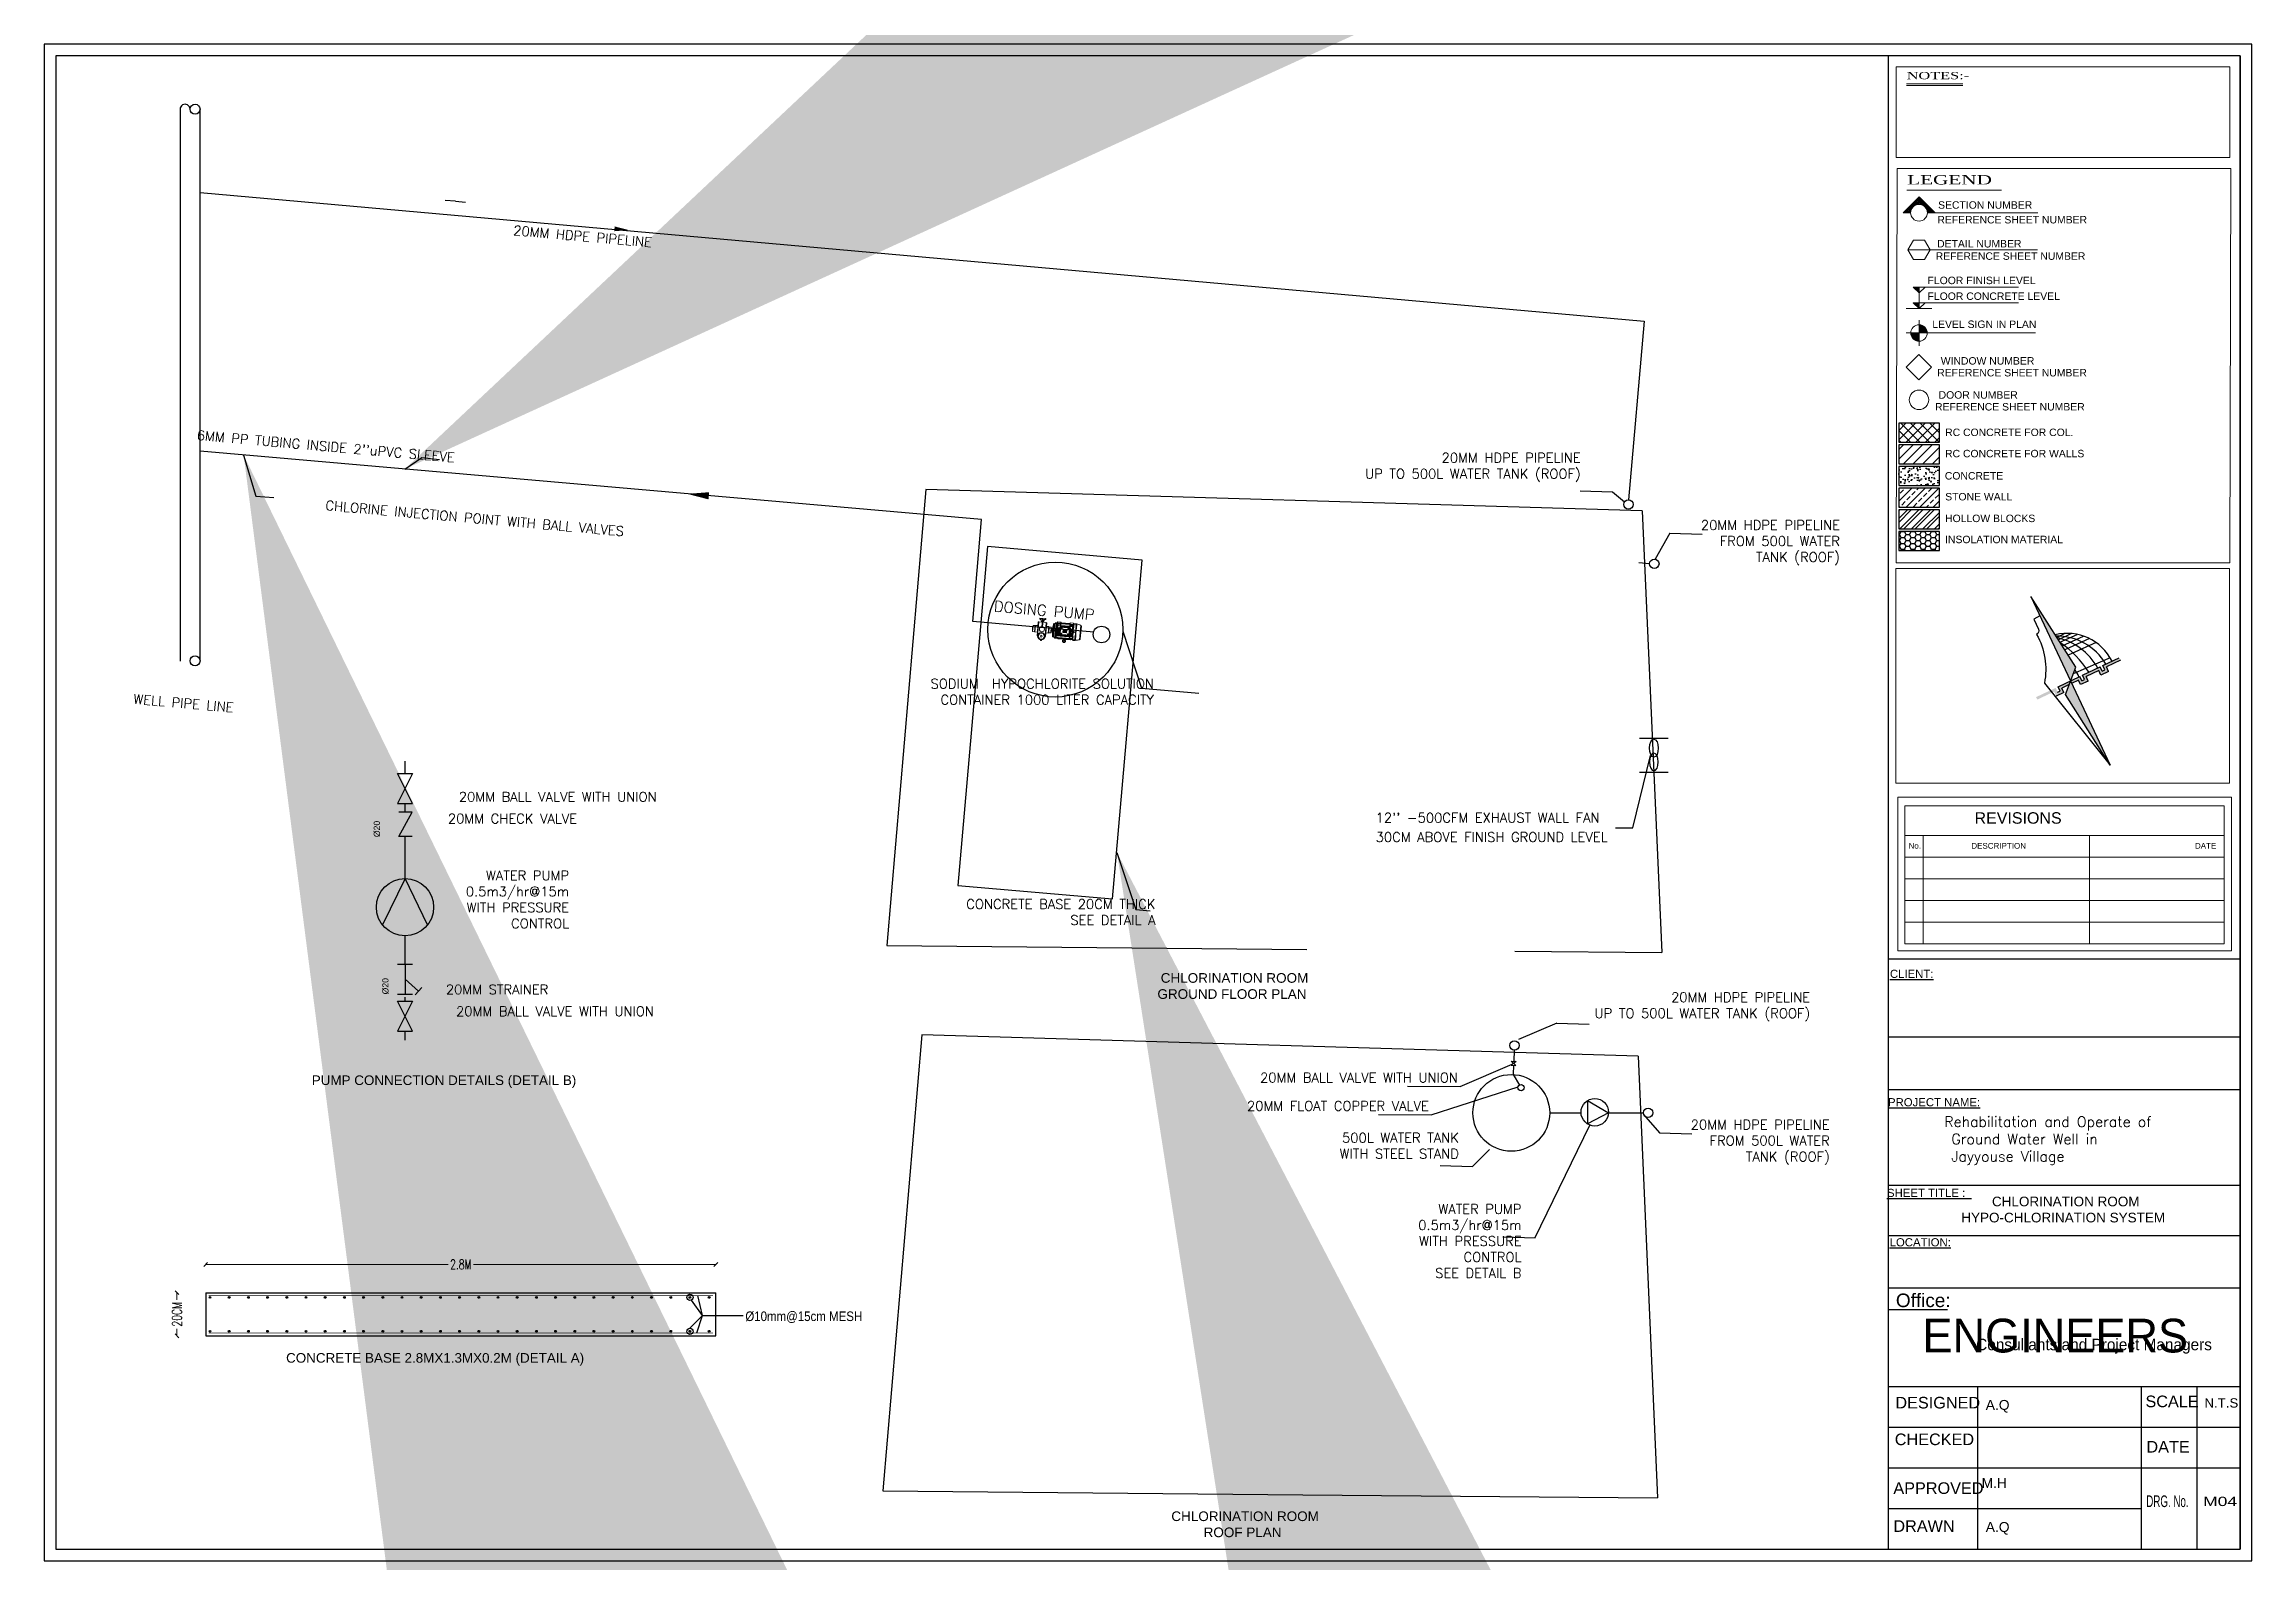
# Model space of a CAD drawing. Header units: inches. Extents: x 191440 to 383551, y 141400 to 284946.
# Drawn here: x 191670.2 to 191727.7, y 141481.5 to 141521 of the extents above; entities that cross this region are included whole.
import ezdxf
from ezdxf.enums import TextEntityAlignment as Align

# ---------------------------------------------------------------- set-up
doc = ezdxf.new("R2010")
doc.units = ezdxf.units.IN
doc.header["$MEASUREMENT"] = 0
doc.header["$PDMODE"] = 3
doc.header["$PDSIZE"] = 0.1
for name, color, linetype in [('AC', 50, 'Continuous'), ('dim-f', 8, 'Continuous'), ('HOME', 8, 'Continuous'), ('I - Outline', 60, 'Continuous'), ('MBLOCK', 6, 'Continuous'), ('MECH-HS', 3, 'Continuous'), ('Sanitary', 6, 'Continuous'), ('VP', 7, 'Continuous')]:
    doc.layers.add(name, color=color, linetype=linetype)
doc.layers.add('BOMBA MOTOR', color=3, linetype='Continuous', lineweight=18)
doc.layers.add('MOTOR', color=140, linetype='Continuous', lineweight=9)
doc.styles.add('5MM', font='simplex.shx', dxfattribs={"height": 1.25})
doc.styles.add('Arial', font='arial.ttf')
doc.styles.add('dim', font='romans.shx', dxfattribs={"width": 0.7})
doc.styles.add('ROMAND10', font='ROMAND.shx', dxfattribs={"height": 0.2})
doc.styles.add('ROMANS', font='romans', dxfattribs={"height": 1})
doc.styles.add('ROMANT', font='romantic.ttf', dxfattribs={"height": 20})
doc.styles.get("Standard").update_dxf_attribs({"font": 'txt.shx', "height": 0.2})
doc.styles.add('STYLE7', font='swissi.ttf')
doc.dimstyles.new('Copy of Dim 100 am1 ext', dxfattribs={"dimscale": 0, "dimtxt": 0.18, "dimasz": 0.1, "dimexe": 0.05, "dimexo": 0.12, "dimgap": 0.05, "dimtad": 0, "dimzin": 0, "dimdsep": 46, "dimtxsty": 'dim', "dimblk": 'OBLIQUE', "dimcen": 0.09, "dimse1": 1, "dimse2": 1, "dimclrd": 8, "dimclre": 8, "dimclrt": 6, "dimazin": 0, "dimtfac": 1, "dimtix": 1, "dimtmove": 1, "dimatfit": 0, "dimfxl": 0.18, "dimtolj": 1, "dimtzin": 0, "dimlwd": 5, "dimlwe": 5, "dimarcsym": 0})
doc.dimstyles.new('osama', dxfattribs={"dimtxt": 50, "dimasz": 45, "dimexe": 0.18, "dimexo": 0.0625, "dimgap": 0.2, "dimtad": 0, "dimdec": 0, "dimzin": 0, "dimdsep": 46, "dimtxsty": 'ROMANS', "dimcen": 0, "dimse1": 1, "dimse2": 1, "dimclrd": 3, "dimclre": 3, "dimclrt": 5, "dimadec": 0, "dimazin": 0, "dimtfac": 0.6, "dimtdec": 0, "dimtmove": 2, "dimatfit": 3, "dimfxl": 1, "dimtolj": 1, "dimtzin": 0, "dimarcsym": 0})

msp = doc.modelspace()

# ---------------------------------------------------------------- texts
at = {"color": 7, "style": 'ROMANS'}
for s, p in [("12'' -500CFM EXHAUST WALL FAN", (191704.87334, 141500.70191, -678.405)), ('30CM ABOVE FINISH GROUND LEVEL', (191704.87334, 141500.19742, -678.405))]:
    msp.add_text(s, height=0.25, dxfattribs=at).set_placement(p)
at = {"color": 7, "style": 'Arial', "width": 0.856}
msp.add_text('%%C10mm@15cm MESH', height=0.25, dxfattribs=at).set_placement((191688.45574, 141487.71791, -678.405))
at = {"color": 7, "char_height": 0.25, "rotation": 355, "style": 'ROMANS'}
for s, insert, attachment_point in [('\\A1;20MM HDPE PIPELINE', (191686.03244, 141515.93411, -678.405), 3), ("6MM PP TUBING INSIDE 2''uPVC SLEEVE", (191680.89661, 141510.33073, -678.405), 3), ('\\A1;CHLORINE INJECTION POINT WITH BALL VALVES', (191685.30346, 141508.41011, -678.405), 3), ('WELL PIPE LINE', (191672.53206, 141504.04797, -678.405), 1)]:
    msp.add_mtext(s, dxfattribs=dict(at, insert=insert, attachment_point=attachment_point))
at = {"color": 7, "char_height": 0.25, "attachment_point": 3}
for s, insert, style in [('\\A1;20MM HDPE PIPELINE\\PUP TO 500L WATER TANK (ROOF)', (191710.21185, 141510.32629, -678.405), 'ROMANS'), ('\\A1;20MM HDPE PIPELINE\\PFROM 500L WATER \\PTANK (ROOF)', (191716.96479, 141508.57418), 'ROMANS'), ('SODIUM  HYPOCHLORITE SOLUTION\\P CONTAINER 1000 LITER CAPACITY  ', (191699.09884, 141504.44084, -678.405), 'ROMANS'), ('\\A1;20MM BALL VALVE WITH UNION', (191686.14697, 141501.49585, -678.405), 'ROMANS'), ('\\A1;20MM CHECK VALVE', (191684.07309, 141500.92915, -678.405), 'ROMANS'), ('\\A1;WATER PUMP \\P0.5m3/hr@15m\\PWITH PRESSURE \\PCONTROL', (191683.86558, 141499.44637), 'ROMANS'), ('CONCRETE BASE 20CM THICK\\PSEE DETAIL A', (191699.13874, 141498.70123, -678.405), 'ROMANS'), ('\\A1;20MM STRAINER ', (191683.32355, 141496.47839, -678.405), 'ROMANS'), ('\\A1;20MM HDPE PIPELINE\\PUP TO 500L WATER TANK (ROOF)', (191716.18909, 141496.2749, -678.405), 'ROMANS'), ('\\A1;20MM BALL VALVE WITH UNION', (191686.07515, 141495.91154, -678.405), 'ROMANS'), ('\\A1;PUMP CONNECTION DETAILS (DETAIL B) ', (191684.05242, 141494.11499, -678.405), 'Arial'), ('\\A1;20MM BALL VALVE WITH UNION', (191707.01604, 141494.18296, -678.405), 'ROMANS'), ('\\A1;20MM FLOAT COPPER VALVE ', (191706.2578, 141493.44493, -678.405), 'ROMANS'), ('\\A1;500L WATER TANK \\PWITH STEEL STAND', (191707.04114, 141492.61817), 'ROMANS'), ('\\A1;20MM HDPE PIPELINE\\PFROM 500L WATER \\PTANK (ROOF)', (191716.69973, 141492.95827), 'ROMANS'), ('\\A1;WATER PUMP \\P0.5m3/hr@15m\\PWITH PRESSURE \\PCONTROL\\PSEE DETAIL B', (191708.67211, 141490.75916), 'ROMANS'), ('\\A1;CONCRETE BASE 2.8MX1.3MX0.2M (DETAIL A)', (191684.25708, 141486.88353, -678.405), 'Arial')]:
    msp.add_mtext(s, dxfattribs=dict(at, insert=insert, style=style))
at = {"color": 5, "insert": (191697.56162, 141506.25062, -678.405), "char_height": 0.28125, "attachment_point": 3, "rotation": 355, "style": 'ROMANS'}
msp.add_mtext('DOSING PUMP', dxfattribs=at)
at = {"layer": 'AC', "color": 2, "style": 'Arial'}
for p in [(191678.93847, 141500.3207, -678.405), (191679.16132, 141496.22502, -678.405)]:
    msp.add_text('%%C20', height=0.1615, rotation=90, dxfattribs=at).set_placement(p)
at = {"layer": 'I - Outline', "color": 7, "style": 'ROMANT', "width": 1.5}
for s, height, p in [('NOTES:-', 0.187366, (191718.70312, 141520.06018)), ('LEGEND', 0.243576, (191718.71708, 141517.31916))]:
    msp.add_text(s, height=height, rotation=0.0010941, dxfattribs=at).set_placement(p)
at = {"layer": 'I - Outline', "color": 8, "lineweight": 0, "style": 'STYLE7'}
for s, height, p in [('SECTION NUMBER', 0.1939171, (191719.52123, 141516.68734)), ('REFERENCE SHEET NUMBER', 0.1939171, (191719.5031, 141516.30413)), ('REFERENCE SHEET NUMBER', 0.1939171, (191719.45988, 141515.35687)), ('DETAIL NUMBER', 0.1939171, (191719.49616, 141515.67824)), ('FLOOR FINISH LEVEL', 0.1939171, (191719.2461, 141514.72318)), ('FLOOR CONCRETE LEVEL', 0.1939171, (191719.24631, 141514.3132)), ('LEVEL SIGN IN PLAN', 0.1939171, (191719.37112, 141513.58182)), ('WINDOW NUMBER', 0.1939171, (191719.59114, 141512.62822)), ('REFERENCE SHEET NUMBER', 0.1939171, (191719.4982, 141512.31968)), ('REFERENCE SHEET NUMBER', 0.1939171, (191719.44238, 141511.43216)), ('DOOR NUMBER', 0.1939171, (191719.53532, 141511.74069)), ('RC CONCRETE FOR COL.', 0.1939171, (191719.70525, 141510.76662)), ('RC CONCRETE FOR WALLS', 0.1939171, (191719.70283, 141510.21353)), ('CONCRETE', 0.193917, (191719.69694, 141509.63478)), ('STONE WALL', 0.193917, (191719.70693, 141509.0903)), ('HOLLOW BLOCKS', 0.1939171, (191719.70366, 141508.52549)), ('INSOLATION MATERIAL', 0.1939171, (191719.70367, 141507.97654)), ('A.Q', 0.257433, (191720.76277, 141485.40511)), ('M.H', 0.257433, (191720.65471, 141483.36953)), ('A.Q', 0.257433, (191720.76283, 141482.22597))]:
    msp.add_text(s, height=height, rotation=0.0010941, dxfattribs=at).set_placement(p)
at = {"layer": 'I - Outline', "color": 4, "style": 'STYLE7'}
for s, height, p in [('REVISIONS', 0.298334, (191720.47038, 141500.67112)), ('No.', 0.149167, (191718.75256, 141500.02238)), ('DESCRIPTION', 0.149167, (191720.38722, 141500.02049)), ('DATE', 0.149167, (191726.21213, 141500.0207)), ('Office:', 0.352995, (191718.42218, 141488.08113)), ('DESIGNED', 0.302446, (191718.40932, 141485.44154)), ('SCALE', 0.302446, (191724.92241, 141485.47459)), ('CHECKED', 0.302446, (191718.39358, 141484.4862)), ('DATE', 0.302446, (191724.94802, 141484.29306)), ('APPROVED', 0.302446, (191718.35671, 141483.21542)), ('DRAWN', 0.302446, (191718.35671, 141482.22704))]:
    msp.add_text(s, height=height, rotation=0.0010941, dxfattribs=at).set_placement(p)
for s, height, p in [('%%UCLIENT:', 0.211797, (191718.83481, 141496.65507)), ('%%UPROJECT NAME:', 0.2117967, (191719.41677, 141493.31109)), ('%%USHEET TITLE :  ', 0.2117967, (191719.2922, 141490.95049)), ('%%ULOCATION:', 0.2117967, (191719.05721, 141489.66343))]:
    msp.add_text(s, height=height, rotation=0.0010941, dxfattribs=at).set_placement(p, align=Align.CENTER)
for s, height, width, p, p2 in [('N.T.S', 0.241957, 1.099588, (191726.45831, 141485.46502), (191727.34064, 141485.46504)), ('DRG. No.', 0.302446, 0.621053, (191724.94348, 141482.8743), (191726.04639, 141482.87432)), ('M04', 0.241957, 1.351658, (191726.42632, 141482.90017), (191727.30865, 141482.90018))]:
    msp.add_text(s, height=height, rotation=0.0010941, dxfattribs=dict(at, width=width)).set_placement(p, p2, align=Align.FIT)
at = {"layer": 'VP', "char_height": 0.342, "width": 506.4403967, "attachment_point": 8}
for s, insert in [('{\\fArial|b0|i0|c238|p34;\\P\\fArial|b0|i0|c0|p34;\\P \\H0.7351x;CHLORINATION ROOM   \\PGROUND FLOOR PLAN}', (191701.13023, 141496.10536, -678.405)), ('{\\fArial|b0|i0|c238|p34;\\C256;\\P\\fArial|b0|i0|c0|p34;\\P \\H0.7351x;CHLORINATION ROOM   \\PHYPO-CHLORINATION SYSTEM}', (191722.78007, 141490.28378)), ('{\\fArial|b0|i0|c238|p34;\\P\\fArial|b0|i0|c0|p34;\\P \\H0.7351x;CHLORINATION ROOM   \\PROOF PLAN}', (191701.40696, 141482.08642, -678.405))]:
    msp.add_mtext(s, dxfattribs=dict(at, insert=insert))
at = {"layer": 'VP', "insert": (191719.68178, 141493.04482), "char_height": 0.2703926, "width": 6.5840601, "attachment_point": 1, "style": 'ROMAND10'}
msp.add_mtext('Rehabilitation and Operate of\\P Ground Water Well in\\P Jayyouse Village\\P', dxfattribs=at)

# ---------------------------------------------------------------- blocks, each defined once
blk = doc.blocks.new('_OBLIQUE')
at = {"color": 0, "linetype": 'ByBlock'}
blk.add_line((-0.5, -0.5), (0.5, 0.5), dxfattribs=at)
blk = doc.blocks.new('*D20')
at = {"layer": 'Defpoints', "color": 0, "transparency": 16777216}
for p in [(191687.688, 141489.193), (191674.402, 141488.456), (191687.688, 141488.456)]:
    blk.add_point(p, dxfattribs=at)
at = {"layer": 'VP', "color": 8, "lineweight": 5, "transparency": 16777216}
for p, q in [((191674.402, 141489.193), (191680.716, 141489.193)), ((191687.688, 141489.193), (191681.374, 141489.193))]:
    blk.add_line(p, q, dxfattribs=at)
at = {"layer": 'VP', "color": 8, "lineweight": 5, "transparency": 16777216, "xscale": 0.1, "yscale": 0.1, "zscale": 0.1, "rotation": 180}
blk.add_blockref('_OBLIQUE', (191674.402, 141489.193), dxfattribs=at)
at = {"layer": 'VP', "color": 8, "lineweight": 5, "transparency": 16777216, "xscale": 0.1, "yscale": 0.1, "zscale": 0.1}
blk.add_blockref('_OBLIQUE', (191687.688, 141489.193), dxfattribs=at)
at = {"layer": 'VP', "color": 6, "transparency": 16777216, "insert": (191681.045, 141489.193), "char_height": 0.25, "attachment_point": 5, "style": 'dim'}
blk.add_mtext('\\A1;2.8M', dxfattribs=at)
blk = doc.blocks.new('*D21')
at = {"layer": 'Defpoints', "color": 0, "transparency": 16777216}
for p in [(191673.653, 141488.456), (191674.402, 141488.456), (191674.402, 141487.331)]:
    blk.add_point(p, dxfattribs=at)
at = {"layer": 'VP', "color": 8, "lineweight": 5, "transparency": 16777216}
for p, q in [((191673.653, 141488.456), (191673.653, 141488.268)), ((191673.653, 141487.331), (191673.653, 141487.518))]:
    blk.add_line(p, q, dxfattribs=at)
at = {"layer": 'VP', "color": 8, "lineweight": 5, "transparency": 16777216, "xscale": 0.1, "yscale": 0.1, "zscale": 0.1}
for p, rotation in [((191673.653, 141488.456), 90), ((191673.653, 141487.331), 270)]:
    blk.add_blockref('_OBLIQUE', p, dxfattribs=dict(at, rotation=rotation))
at = {"layer": 'VP', "color": 6, "transparency": 16777216, "insert": (191673.653, 141487.893), "char_height": 0.25, "attachment_point": 5, "rotation": 90, "style": 'dim'}
blk.add_mtext('\\A1;20CM', dxfattribs=at)
blk = doc.blocks.new('_MV')
at = {"color": 6}
for p, q in [((-0.4, 0), (-0.4, 0.217)), ((-0.4, 0.217), (0, 0)), ((0, 0), (0, 0.217))]:
    blk.add_line(p, q, dxfattribs=at)
blk = doc.blocks.new('FF')
at = {"color": 6}
for p, q in [((-250, 125), (-250, -125)), ((250, 0), (-250, 0)), ((-198, -224), (0, 0)), ((250, 125), (250, -125)), ((-261, -169), (-135, -280))]:
    blk.add_line(p, q, dxfattribs=at)
blk = doc.blocks.new('2_MP')
at = {"color": 6}
for p, q in [((292, 375), (-475, 0)), ((-475, 0), (292, -375))]:
    blk.add_line(p, q, dxfattribs=at)
blk.add_circle((0, 0), 475, dxfattribs=at)
at = {"color": 8}
blk.add_solid([(-475, 0), (292, 375), (292, -375)], dxfattribs=at)
blk = doc.blocks.new('CC')
at = {"color": 6}
for p, q in [((250, -125), (-250, 125)), ((-250, -125), (250, 125)), ((-250, 125), (-250, -125)), ((250, 125), (250, -125))]:
    blk.add_line(p, q, dxfattribs=at)
blk = doc.blocks.new('engineers')
at = {"layer": 'dim-f', "char_height": 1.25, "attachment_point": 1, "style": '5MM'}
for s, width, insert in [('\\pt0.5;{\\fGill Sans MT|b0|i0|c0|p34;\\H1.08x;\\C30;\\c2254834;ENGINEERS\\P\\ptz;   \\P\\H0.92593x;  }', 116.5, (16.033, 18.44)), ('{\\fGill Sans MT|b0|i0|c0|p34;\\H1.08x;\\C152;\\c12285479; \\H0.34074x;Consultants and Project Managers}', 11.50217, (17.683, 17.64))]:
    blk.add_mtext_dynamic_manual_height_columns(s, width=width, gutter_width=6.25, heights=[0], dxfattribs=dict(at, insert=insert))
blk = doc.blocks.new('A$C18BE6784')
h = blk.add_hatch(color=1)
h.paths.add_polyline_path([(0, 10.19), (0, 5.1), (0, 5.1), (0.58, 5.65)])
h.paths.add_polyline_path([(0, 5.1), (-0.57, 4.55), (0, 0)])
h = blk.add_hatch(color=1)
h.paths.add_polyline_path([(0, 10.19), (0, 5.1), (0, 5.1), (0.58, 5.65)])
h.paths.add_polyline_path([(0, 5.1), (-0.57, 4.55), (0, 0)])
h = blk.add_hatch(color=3)
h.paths.add_polyline_path([(2.95, 5.1), (1.95, 5.1), (1.95, 4.84), (1.79, 4.84), (1.79, 5.1), (0.72, 5.1), (0.72, 4.84), (0.57, 4.84), (0.57, 5.1), (0, 5.1), (0, 5.1), (0, 4.95), (0.41, 4.95), (0.41, 4.68), (0.87, 4.68), (0.87, 4.95), (1.64, 4.95), (1.64, 4.68), (2.1, 4.68), (2.1, 4.95), (2.95, 4.95)])
h.paths.add_polyline_path([(0, 5.1), (0, 5.1), (-0.75, 5.1), (-0.75, 4.84), (-0.9, 4.84), (-0.9, 5.1), (-1.22, 5.1), (-1.18, 4.95), (-1.06, 4.95), (-1.06, 4.68), (-0.6, 4.68), (-0.6, 4.95), (-0.16, 4.95)])
h.paths.add_polyline_path([(-1.22, 5.1), (-2.08, 5.1), (-2.08, 4.95), (-1.18, 4.95)])
h = blk.add_hatch(color=3)
h.paths.add_polyline_path([(2.95, 5.1), (1.95, 5.1), (1.95, 4.84), (1.79, 4.84), (1.79, 5.1), (0.72, 5.1), (0.72, 4.84), (0.57, 4.84), (0.57, 5.1), (0, 5.1), (0, 5.1), (0, 4.95), (0.41, 4.95), (0.41, 4.68), (0.87, 4.68), (0.87, 4.95), (1.64, 4.95), (1.64, 4.68), (2.1, 4.68), (2.1, 4.95), (2.95, 4.95)])
h.paths.add_polyline_path([(0, 5.1), (0, 5.1), (-0.75, 5.1), (-0.75, 4.84), (-0.9, 4.84), (-0.9, 5.1), (-1.22, 5.1), (-1.18, 4.95), (-1.06, 4.95), (-1.06, 4.68), (-0.6, 4.68), (-0.6, 4.95), (-0.16, 4.95)])
h.paths.add_polyline_path([(-1.22, 5.1), (-2.08, 5.1), (-2.08, 4.95), (-1.18, 4.95)])
for p, q in [((0.83, 7.57), (0.34, 7.56)), ((0.83, 7.57), (0.34, 7.56)), ((1.16, 7.41), (0.36, 7.41)), ((1.16, 7.41), (0.36, 7.41)), ((0.38, 7.25), (1.42, 7.24)), ((0.38, 7.25), (1.42, 7.24)), ((0.41, 7.03), (1.68, 7.01)), ((0.41, 7.03), (1.68, 7.01)), ((1.93, 6.74), (0.44, 6.77)), ((1.93, 6.74), (0.44, 6.77)), ((2.16, 6.39), (0.48, 6.43)), ((2.16, 6.39), (0.48, 6.43)), ((2.5, 5.31), (0.29, 5.38)), ((2.5, 5.31), (0.29, 5.38))]:
    blk.add_line(p, q)
at = {"color": 3}
for p, q in [((-0.9, 4.84), (-0.75, 4.84)), ((-0.9, 4.84), (-0.75, 4.84)), ((-0.75, 5.1), (0.57, 5.1)), ((-0.75, 4.84), (-0.75, 5.1)), ((-0.75, 5.1), (0.57, 5.1)), ((-0.75, 4.84), (-0.75, 5.1)), ((-0.16, 4.95), (-0.6, 4.95)), ((-0.6, 4.68), (-0.6, 4.95)), ((-0.16, 4.95), (-0.6, 4.95)), ((-0.6, 4.68), (-0.6, 4.95)), ((0.41, 4.95), (0, 4.95)), ((0.41, 4.95), (0, 4.95)), ((0.41, 4.68), (0.41, 4.95)), ((0.41, 4.68), (0.41, 4.95)), ((0.57, 4.84), (0.57, 5.1)), ((0.57, 4.84), (0.57, 5.1)), ((0.57, 4.84), (0.72, 4.84)), ((0.57, 4.84), (0.72, 4.84)), ((0.72, 5.1), (1.79, 5.1)), ((0.72, 4.84), (0.72, 5.1)), ((0.72, 5.1), (1.79, 5.1)), ((0.72, 4.84), (0.72, 5.1)), ((1.64, 4.95), (0.87, 4.95)), ((0.87, 4.68), (0.87, 4.95)), ((1.64, 4.95), (0.87, 4.95)), ((0.87, 4.68), (0.87, 4.95)), ((1.64, 4.68), (1.64, 4.95)), ((1.64, 4.68), (1.64, 4.95)), ((1.79, 4.84), (1.79, 5.1)), ((1.79, 4.84), (1.79, 5.1)), ((1.79, 4.84), (1.95, 4.84)), ((1.79, 4.84), (1.95, 4.84)), ((1.95, 5.1), (2.95, 5.1)), ((1.95, 4.84), (1.95, 5.1)), ((1.95, 5.1), (2.95, 5.1)), ((1.95, 4.84), (1.95, 5.1)), ((2.95, 4.95), (2.1, 4.95)), ((2.1, 4.68), (2.1, 4.95)), ((2.95, 4.95), (2.1, 4.95)), ((2.1, 4.68), (2.1, 4.95)), ((-0.6, 4.68), (-1.06, 4.68)), ((-0.6, 4.68), (-1.06, 4.68)), ((0.87, 4.68), (0.41, 4.68)), ((0.87, 4.68), (0.41, 4.68)), ((2.1, 4.68), (1.64, 4.68)), ((2.1, 4.68), (1.64, 4.68))]:
    blk.add_line(p, q, dxfattribs=at)
at = {"color": 1}
blk.add_lwpolyline([(0, 10.19), (0, 0), (-0.57, 4.55), (0.58, 5.65), (0, 10.19)], dxfattribs=at)
blk.add_lwpolyline([(0, 10.19), (0, 0), (-0.57, 4.55), (0.58, 5.65), (0, 10.19)], dxfattribs=at)
blk.add_lwpolyline([(0, 9.03), (-0.38, 9), (-0.38, 8.4, -0.373571), (-0.59, 8.19, -0.17897), (-1.34, 5.6), (0, 0)], format="xyb")
blk.add_lwpolyline([(0, 9.03), (-0.38, 9), (-0.38, 8.4, -0.373571), (-0.59, 8.19, -0.17897), (-1.34, 5.6), (0, 0)], format="xyb")
for centre, radius, start, end in [((-0.2, 5.07), 2.71, 0.6403, 79.0462), ((-0.2, 5.07), 2.71, 0.6403, 79.0462), ((-0.93, 4.83), 3.08, 5.0585, 66.017), ((-0.93, 4.83), 3.08, 5.0585, 66.017), ((-1.77, 4.85), 3.43, 4.1408, 52.0607), ((-1.77, 4.85), 3.43, 4.1408, 52.0607), ((-4.36, 4.43), 5.51, 6.9281, 30.7153), ((-4.36, 4.43), 5.51, 6.9281, 30.7153), ((-9.09, 4.77), 9.61, 1.9773, 4.7357), ((-9.09, 4.77), 9.61, 1.9773, 4.7357)]:
    blk.add_arc(centre, radius, start, end)

# ---------------------------------------------------------------- dimensions: what is measured, and where the dimension line sits
at = {"layer": 'VP'}
dim = msp.add_linear_dim(base=(191687.68785, 141489.19311, -678.405), p1=(191674.40211, 141488.45583, -678.405), p2=(191687.68785, 141488.45583, -678.405), text='2.8M', dimstyle='Copy of Dim 100 am1 ext', override={"dimscale": 1, "dimtxt": 0.25}, dxfattribs=at)
dim.commit()
dim.dimension.update_dxf_attribs({"geometry": '*D20', "text_midpoint": (191681.04498, 141489.19311, -678.405)})
dim = msp.add_linear_dim(base=(191673.65298, 141488.45583, -678.405), p1=(191674.40211, 141487.33083, -678.405), p2=(191674.40211, 141488.45583, -678.405), angle=90, text='20CM', dimstyle='Copy of Dim 100 am1 ext', override={"dimscale": 1, "dimtxt": 0.25}, dxfattribs=at)
dim.commit()
dim.dimension.update_dxf_attribs({"geometry": '*D21', "text_midpoint": (191673.65298, 141487.89333, -678.405)})

# ---------------------------------------------------------------- hatches: boundary and pattern name
h = msp.add_hatch(color=1)
h.dxf.hatch_style = 1
edge = h.paths.add_edge_path()
edge.add_arc((191674.51325, 141488.33488), 0.0234, 0, 360, ccw=False)
h = msp.add_hatch(color=1)
h.dxf.hatch_style = 1
edge = h.paths.add_edge_path()
edge.add_arc((191675.01325, 141488.33488), 0.0234, 0, 360, ccw=False)
h = msp.add_hatch(color=1)
h.dxf.hatch_style = 1
edge = h.paths.add_edge_path()
edge.add_arc((191675.51325, 141488.33488), 0.0234, 0, 360, ccw=False)
h = msp.add_hatch(color=1)
h.dxf.hatch_style = 1
edge = h.paths.add_edge_path()
edge.add_arc((191676.01325, 141488.33488), 0.0234, 0, 360, ccw=False)
h = msp.add_hatch(color=1)
h.dxf.hatch_style = 1
edge = h.paths.add_edge_path()
edge.add_arc((191676.51325, 141488.33488), 0.0234, 0, 360, ccw=False)
h = msp.add_hatch(color=1)
h.dxf.hatch_style = 1
edge = h.paths.add_edge_path()
edge.add_arc((191677.01325, 141488.33488), 0.0234, 0, 360, ccw=False)
h = msp.add_hatch(color=1)
h.dxf.hatch_style = 1
edge = h.paths.add_edge_path()
edge.add_arc((191677.51325, 141488.33488), 0.0234, 0, 360, ccw=False)
h = msp.add_hatch(color=1)
h.dxf.hatch_style = 1
edge = h.paths.add_edge_path()
edge.add_arc((191678.01325, 141488.33488), 0.0234, 0, 360, ccw=False)
h = msp.add_hatch(color=1)
h.dxf.hatch_style = 1
edge = h.paths.add_edge_path()
edge.add_arc((191678.51325, 141488.33488), 0.0234, 0, 360, ccw=False)
h = msp.add_hatch(color=1)
h.dxf.hatch_style = 1
edge = h.paths.add_edge_path()
edge.add_arc((191679.01325, 141488.33488), 0.0234, 0, 360, ccw=False)
h = msp.add_hatch(color=1)
h.dxf.hatch_style = 1
edge = h.paths.add_edge_path()
edge.add_arc((191679.51325, 141488.33488), 0.0234, 0, 360, ccw=False)
h = msp.add_hatch(color=1)
h.dxf.hatch_style = 1
edge = h.paths.add_edge_path()
edge.add_arc((191680.01325, 141488.33488), 0.0234, 0, 360, ccw=False)
h = msp.add_hatch(color=1)
h.dxf.hatch_style = 1
edge = h.paths.add_edge_path()
edge.add_arc((191680.51325, 141488.33488), 0.0234, 0, 360, ccw=False)
h = msp.add_hatch(color=1)
h.dxf.hatch_style = 1
edge = h.paths.add_edge_path()
edge.add_arc((191681.01325, 141488.33488), 0.0234, 0, 360, ccw=False)
h = msp.add_hatch(color=1)
h.dxf.hatch_style = 1
edge = h.paths.add_edge_path()
edge.add_arc((191681.51325, 141488.33488), 0.0234, 0, 360, ccw=False)
h = msp.add_hatch(color=1)
h.dxf.hatch_style = 1
edge = h.paths.add_edge_path()
edge.add_arc((191682.01325, 141488.33488), 0.0234, 0, 360, ccw=False)
h = msp.add_hatch(color=1)
h.dxf.hatch_style = 1
edge = h.paths.add_edge_path()
edge.add_arc((191682.51325, 141488.33488), 0.0234, 0, 360, ccw=False)
h = msp.add_hatch(color=1)
h.dxf.hatch_style = 1
edge = h.paths.add_edge_path()
edge.add_arc((191683.01325, 141488.33488), 0.0234, 0, 360, ccw=False)
h = msp.add_hatch(color=1)
h.dxf.hatch_style = 1
edge = h.paths.add_edge_path()
edge.add_arc((191683.51325, 141488.33488), 0.0234, 0, 360, ccw=False)
h = msp.add_hatch(color=1)
h.dxf.hatch_style = 1
edge = h.paths.add_edge_path()
edge.add_arc((191684.01325, 141488.33488), 0.0234, 0, 360, ccw=False)
h = msp.add_hatch(color=1)
h.dxf.hatch_style = 1
edge = h.paths.add_edge_path()
edge.add_arc((191684.51325, 141488.33488), 0.0234, 0, 360, ccw=False)
h = msp.add_hatch(color=1)
h.dxf.hatch_style = 1
edge = h.paths.add_edge_path()
edge.add_arc((191685.01325, 141488.33488), 0.0234, 0, 360, ccw=False)
h = msp.add_hatch(color=1)
h.dxf.hatch_style = 1
edge = h.paths.add_edge_path()
edge.add_arc((191685.51325, 141488.33488), 0.0234, 0, 360, ccw=False)
h = msp.add_hatch(color=1)
h.dxf.hatch_style = 1
edge = h.paths.add_edge_path()
edge.add_arc((191686.01325, 141488.33488), 0.0234, 0, 360, ccw=False)
h = msp.add_hatch(color=1)
h.dxf.hatch_style = 1
edge = h.paths.add_edge_path()
edge.add_arc((191686.51325, 141488.33488), 0.0234, 0, 360, ccw=False)
h = msp.add_hatch(color=1)
h.dxf.hatch_style = 1
edge = h.paths.add_edge_path()
edge.add_arc((191687.01325, 141488.33488), 0.0234, 0, 360, ccw=False)
h = msp.add_hatch(color=1)
h.dxf.hatch_style = 1
edge = h.paths.add_edge_path()
edge.add_arc((191687.51325, 141488.33488), 0.0234, 0, 360, ccw=False)
h = msp.add_hatch(color=1)
h.dxf.hatch_style = 1
edge = h.paths.add_edge_path()
edge.add_arc((191674.51325, 141487.45178), 0.0234, 0, 360)
h = msp.add_hatch(color=1)
h.dxf.hatch_style = 1
edge = h.paths.add_edge_path()
edge.add_arc((191675.01325, 141487.45178), 0.0234, 0, 360)
h = msp.add_hatch(color=1)
h.dxf.hatch_style = 1
edge = h.paths.add_edge_path()
edge.add_arc((191675.51325, 141487.45178), 0.0234, 0, 360)
h = msp.add_hatch(color=1)
h.dxf.hatch_style = 1
edge = h.paths.add_edge_path()
edge.add_arc((191676.01325, 141487.45178), 0.0234, 0, 360)
h = msp.add_hatch(color=1)
h.dxf.hatch_style = 1
edge = h.paths.add_edge_path()
edge.add_arc((191676.51325, 141487.45178), 0.0234, 0, 360)
h = msp.add_hatch(color=1)
h.dxf.hatch_style = 1
edge = h.paths.add_edge_path()
edge.add_arc((191677.01325, 141487.45178), 0.0234, 0, 360)
h = msp.add_hatch(color=1)
h.dxf.hatch_style = 1
edge = h.paths.add_edge_path()
edge.add_arc((191677.51325, 141487.45178), 0.0234, 0, 360)
h = msp.add_hatch(color=1)
h.dxf.hatch_style = 1
edge = h.paths.add_edge_path()
edge.add_arc((191678.01325, 141487.45178), 0.0234, 0, 360)
h = msp.add_hatch(color=1)
h.dxf.hatch_style = 1
edge = h.paths.add_edge_path()
edge.add_arc((191678.51325, 141487.45178), 0.0234, 0, 360)
h = msp.add_hatch(color=1)
h.dxf.hatch_style = 1
edge = h.paths.add_edge_path()
edge.add_arc((191679.01325, 141487.45178), 0.0234, 0, 360)
h = msp.add_hatch(color=1)
h.dxf.hatch_style = 1
edge = h.paths.add_edge_path()
edge.add_arc((191679.51325, 141487.45178), 0.0234, 0, 360)
h = msp.add_hatch(color=1)
h.dxf.hatch_style = 1
edge = h.paths.add_edge_path()
edge.add_arc((191680.01325, 141487.45178), 0.0234, 0, 360)
h = msp.add_hatch(color=1)
h.dxf.hatch_style = 1
edge = h.paths.add_edge_path()
edge.add_arc((191680.51325, 141487.45178), 0.0234, 0, 360)
h = msp.add_hatch(color=1)
h.dxf.hatch_style = 1
edge = h.paths.add_edge_path()
edge.add_arc((191681.01325, 141487.45178), 0.0234, 0, 360)
h = msp.add_hatch(color=1)
h.dxf.hatch_style = 1
edge = h.paths.add_edge_path()
edge.add_arc((191681.51325, 141487.45178), 0.0234, 0, 360)
h = msp.add_hatch(color=1)
h.dxf.hatch_style = 1
edge = h.paths.add_edge_path()
edge.add_arc((191682.01325, 141487.45178), 0.0234, 0, 360)
h = msp.add_hatch(color=1)
h.dxf.hatch_style = 1
edge = h.paths.add_edge_path()
edge.add_arc((191682.51325, 141487.45178), 0.0234, 0, 360)
h = msp.add_hatch(color=1)
h.dxf.hatch_style = 1
edge = h.paths.add_edge_path()
edge.add_arc((191683.01325, 141487.45178), 0.0234, 0, 360)
h = msp.add_hatch(color=1)
h.dxf.hatch_style = 1
edge = h.paths.add_edge_path()
edge.add_arc((191683.51325, 141487.45178), 0.0234, 0, 360)
h = msp.add_hatch(color=1)
h.dxf.hatch_style = 1
edge = h.paths.add_edge_path()
edge.add_arc((191684.01325, 141487.45178), 0.0234, 0, 360)
h = msp.add_hatch(color=1)
h.dxf.hatch_style = 1
edge = h.paths.add_edge_path()
edge.add_arc((191684.51325, 141487.45178), 0.0234, 0, 360)
h = msp.add_hatch(color=1)
h.dxf.hatch_style = 1
edge = h.paths.add_edge_path()
edge.add_arc((191685.01325, 141487.45178), 0.0234, 0, 360)
h = msp.add_hatch(color=1)
h.dxf.hatch_style = 1
edge = h.paths.add_edge_path()
edge.add_arc((191685.51325, 141487.45178), 0.0234, 0, 360)
h = msp.add_hatch(color=1)
h.dxf.hatch_style = 1
edge = h.paths.add_edge_path()
edge.add_arc((191686.01325, 141487.45178), 0.0234, 0, 360)
h = msp.add_hatch(color=1)
h.dxf.hatch_style = 1
edge = h.paths.add_edge_path()
edge.add_arc((191686.51325, 141487.45178), 0.0234, 0, 360)
h = msp.add_hatch(color=1)
h.dxf.hatch_style = 1
edge = h.paths.add_edge_path()
edge.add_arc((191687.01325, 141487.45178), 0.0234, 0, 360)
h = msp.add_hatch(color=1)
h.dxf.hatch_style = 1
edge = h.paths.add_edge_path()
edge.add_arc((191687.51325, 141487.45178), 0.0234, 0, 360)
at = {"layer": 'I - Outline'}
h = msp.add_hatch(dxfattribs=at)
h.set_pattern_fill('ANSI37', color=8, scale=1.411978)
h.set_pattern_definition([(45, (190816.17322, 141484.20381), (-0.124802422, 0.124802422), []), (135, (190816.17322, 141484.20381), (-0.124802422, -0.124802422), [])])
h.paths.add_polyline_path([(191719.55689, 141511.10199), (191718.49791, 141511.10199), (191718.49791, 141510.6078), (191719.55689, 141510.6078)])
h = msp.add_hatch(dxfattribs=at)
h.set_pattern_fill('ANSI31', color=8, scale=1.411978)
h.set_pattern_definition([(45, (190816.17322, 141484.20381), (-0.124802422, 0.124802422), [])])
h.paths.add_polyline_path([(191719.55689, 141510.04301), (191719.55689, 141510.5372), (191718.49791, 141510.5372), (191718.49791, 141510.04301)])
h = msp.add_hatch(dxfattribs=at)
h.set_pattern_fill('AR-CONC', color=8, scale=0.042359)
h.set_pattern_definition([(50, (190816.17322, 141484.2038), (0.30382673, -0.026581394), [0.03176951, -0.34946461]), (355, (190816.17322, 141484.2038), (-0.05877416, 0.31862367), [0.02541561, -0.27957169]), (100.451444, (190816.19854, 141484.2016), (0.24505257, 0.29204228), [0.02699993, -0.29699922]), (46.1842, (190816.17322, 141484.28853), (0.45207645, -0.07011289), [0.04765426, -0.52419691]), (96.635635, (190816.2109, 141484.2827), (0.3959167, 0.41263027), [0.04049992, -0.44549908]), (351.184164, (190816.17322, 141484.28853), (0.3959167, 0.41263027), [0.03812341, -0.41935753]), (21, (190816.21558, 141484.26735), (0.25284593, -0.17054673), [0.03176951, -0.34946461]), (326, (190816.21558, 141484.26735), (0.10306678, 0.30716882), [0.02541561, -0.27957169]), (71.451445, (190816.23665, 141484.25314), (0.35591271, 0.13662209), [0.02699993, -0.29699922]), (37.5, (190816.17322, 141484.20381), (0.005150835, 0.141011662), [0, -0.27618294, 0, -0.283807623, 0, -0.28063067]), (7.5, (190816.17322, 141484.20381), (0.111434537, 0.167070224), [0, -0.161812704, 0, -0.269829038, 0, -0.10695735]), (327.5, (190816.07876, 141484.20381), (0.226123696, -0.009554096), [0, -0.105898367, 0, -0.330402904, 0, -0.438419238]), (317.5, (190816.0364, 141484.2038), (0.24703385, 0.042403816), [0, -0.137667877, 0, -0.219421416, 0, -0.3113412])])
h.paths.add_polyline_path([(191719.55689, 141509.97241), (191718.49791, 141509.97241), (191718.49791, 141509.47822), (191719.55689, 141509.47822)])
h = msp.add_hatch(dxfattribs=at)
h.set_pattern_fill('ANSI33', color=8, scale=0.988385)
h.set_pattern_definition([(45, (190816.17322, 141484.2038), (-0.17472339, 0.17472339), []), (45, (190816.34795, 141484.2038), (-0.17472339, 0.17472339), [0.123548094, -0.061774047])])
h.paths.add_polyline_path([(191719.55689, 141509.40762), (191718.49791, 141509.40762), (191718.49791, 141508.91343), (191719.55689, 141508.91343)])
h = msp.add_hatch(dxfattribs=at)
h.set_pattern_fill('ANSI32', color=8, scale=0.564791)
h.set_pattern_definition([(45, (190816.17322, 141484.2038), (-0.149762906, 0.149762906), []), (45, (190816.27307, 141484.2038), (-0.149762906, 0.149762906), [])])
h.paths.add_polyline_path([(191719.55689, 141508.84283), (191718.49791, 141508.84283), (191718.49791, 141508.34864), (191719.55689, 141508.34864)])
h = msp.add_hatch(dxfattribs=at)
h.set_pattern_fill('HONEY', color=8, scale=0.705989)
h.set_pattern_definition([(0, (190816.173224, 141484.20381), (0.132372958, 0.076425563), [0.088248639, -0.176497278]), (120, (190816.173224, 141484.20381), (-0.132372958, 0.076425563), [0.088248639, -0.176497278]), (60, (190816.173224, 141484.20381), (0, 0.152851126), [-0.176497278, 0.088248639])])
h.paths.add_polyline_path([(191719.55689, 141508.27804), (191718.49791, 141508.27804), (191718.49791, 141507.78385), (191719.55689, 141507.78385)])

# ---------------------------------------------------------------- linework, layer by layer
at = {"color": 6}
msp.add_line((191696.89796, 141505.46225, -678.405), (191696.91621, 141505.67078, -678.405), dxfattribs=at)
msp.add_line((191674.40211, 141488.45583, -678.405), (191687.68785, 141488.45583, -678.405))
msp.add_lwpolyline([(191727.69337, 141520.97305), (191670.19337, 141520.97305), (191670.19337, 141481.47305), (191727.69337, 141481.47305), (191727.69337, 141520.97305)])
msp.add_lwpolyline([(191727.39337, 141520.67305), (191670.49337, 141520.67305), (191670.49337, 141481.77305), (191727.39337, 141481.77305)], close=True)
at = {"elevation": -678.405}
for points in [[(191673.73231, 141519.27953), (191673.73231, 141504.90086)], [(191674.25395, 141504.93696), (191674.25395, 141519.27909)], [(191680.9036, 141516.88202), (191680.63683, 141516.90536)], [(191680.9036, 141516.88202), (191681.17037, 141516.85868)], [(191711.74516, 141502.90002), (191712.49516, 141502.90002)], [(191711.74516, 141502.01728), (191712.49516, 141502.01728)], [(191674.40211, 141488.45583), (191674.40211, 141487.33083), (191687.68785, 141487.33083), (191687.68785, 141488.45583)], [(191687.01275, 141487.53394), (191687.34094, 141487.85947), (191687.05591, 141488.26467)], [(191687.34094, 141487.85947), (191687.21784, 141488.37951)], [(191687.19321, 141487.40716), (191687.34094, 141487.85947), (191688.39961, 141487.85947)]]:
    msp.add_lwpolyline(points, dxfattribs=at)
at = {"color": 6, "elevation": -678.405}
for points in [[(191674.25395, 141517.10774), (191711.86473, 141513.75567)], [(191711.86473, 141513.75567), (191711.45817, 141509.10856)], [(191697.53508, 141505.65664), (191694.37777, 141505.93286), (191694.61018, 141508.58937), (191674.25395, 141510.37031)], [(191711.72349, 141507.47194), (191712.00866, 141507.45049)]]:
    msp.add_lwpolyline(points, dxfattribs=at)
at = {"elevation": -678.405}
msp.add_lwpolyline([(191698.79157, 141507.53681), (191694.76374, 141507.8892), (191693.99179, 141499.06575), (191698.01962, 141498.71336)], close=True, dxfattribs=at)
at = {"color": 1, "const_width": 0.025, "elevation": -678.405}
for points in [[(191674.47843, 141488.37951), (191687.61153, 141488.37951)], [(191674.47843, 141487.40716), (191687.61153, 141487.40716)]]:
    msp.add_lwpolyline(points, dxfattribs=at)
for centre, radius in [((191674.12354, 141519.27866, -678.405), 0.13041), ((191696.53062, 141505.72788, -678.405), 1.75781), ((191697.73249, 141505.59937, -678.405), 0.21583), ((191674.12313, 141504.91162, -678.405), 0.13041), ((191687.01325, 141488.33488, -678.405), 0.08216), ((191687.01325, 141487.45178, -678.405), 0.08216)]:
    msp.add_circle(centre, radius)
at = {"color": 1}
for centre in [(191674.51325, 141488.33488, -678.405), (191675.01325, 141488.33488, -678.405), (191675.51325, 141488.33488, -678.405), (191676.01325, 141488.33488, -678.405), (191676.51325, 141488.33488, -678.405), (191677.01325, 141488.33488, -678.405), (191677.51325, 141488.33488, -678.405), (191678.01325, 141488.33488, -678.405), (191678.51325, 141488.33488, -678.405), (191679.01325, 141488.33488, -678.405), (191679.51325, 141488.33488, -678.405), (191680.01325, 141488.33488, -678.405), (191680.51325, 141488.33488, -678.405), (191681.01325, 141488.33488, -678.405), (191681.51325, 141488.33488, -678.405), (191682.01325, 141488.33488, -678.405), (191682.51325, 141488.33488, -678.405), (191683.01325, 141488.33488, -678.405), (191683.51325, 141488.33488, -678.405), (191684.01325, 141488.33488, -678.405), (191684.51325, 141488.33488, -678.405), (191685.01325, 141488.33488, -678.405), (191685.51325, 141488.33488, -678.405), (191686.01325, 141488.33488, -678.405), (191686.51325, 141488.33488, -678.405), (191687.01325, 141488.33488, -678.405), (191687.51325, 141488.33488, -678.405), (191674.51325, 141487.45178, -678.405), (191675.01325, 141487.45178, -678.405), (191675.51325, 141487.45178, -678.405), (191676.01325, 141487.45178, -678.405), (191676.51325, 141487.45178, -678.405), (191677.01325, 141487.45178, -678.405), (191677.51325, 141487.45178, -678.405), (191678.01325, 141487.45178, -678.405), (191678.51325, 141487.45178, -678.405), (191679.01325, 141487.45178, -678.405), (191679.51325, 141487.45178, -678.405), (191680.01325, 141487.45178, -678.405), (191680.51325, 141487.45178, -678.405), (191681.01325, 141487.45178, -678.405), (191681.51325, 141487.45178, -678.405), (191682.01325, 141487.45178, -678.405), (191682.51325, 141487.45178, -678.405), (191683.01325, 141487.45178, -678.405), (191683.51325, 141487.45178, -678.405), (191684.01325, 141487.45178, -678.405), (191684.51325, 141487.45178, -678.405), (191685.01325, 141487.45178, -678.405), (191685.51325, 141487.45178, -678.405), (191686.01325, 141487.45178, -678.405), (191686.51325, 141487.45178, -678.405), (191687.01325, 141487.45178, -678.405), (191687.51325, 141487.45178, -678.405)]:
    msp.add_circle(centre, 0.0234, dxfattribs=at)
msp.add_arc((191673.86272, 141519.27909, -678.405), 0.13041, 359.7370018, 180.1925278)
msp.add_ellipse((191712.12016, 141502.63887, -678.405), major_axis=(0, -0.2334), ratio=0.48713503)
at = {"extrusion": (0, 0, -1)}
msp.add_ellipse((191712.12016, 141502.27843, -678.405), major_axis=(0, 0.2334), ratio=0.48713503, dxfattribs=at)
for points in [[(191685.05276, 141516.2257, -678.405), (191685.42088, 141516.13076, -678.405), (191685.04186, 141516.10118, -678.405)], [(191687.5123, 141509.30446, -678.405), (191686.94377, 141509.2601, -678.405), (191687.49595, 141509.11768, -678.405)]]:
    msp.add_solid(points)
at = {"layer": 'BOMBA MOTOR'}
for p, q in [((191695.93268, 141505.71919, -678.405), (191695.93922, 141505.7939, -678.405)), ((191695.93922, 141505.7939, -678.405), (191695.95016, 141505.80419, -678.405)), ((191695.93935, 141505.68059, -678.405), (191695.95248, 141505.83076, -678.405)), ((191696.00429, 141505.83125, -678.405), (191695.95248, 141505.83076, -678.405)), ((191695.99028, 141505.67111, -678.405), (191696.00429, 141505.83125, -678.405)), ((191695.9998, 141505.66526, -678.405), (191696.01468, 141505.83536, -678.405)), ((191696.00429, 141505.83125, -678.405), (191696.01425, 141505.83038, -678.405)), ((191696.01468, 141505.83536, -678.405), (191696.07601, 141505.82999, -678.405)), ((191696.05272, 141505.56381, -678.405), (191696.08442, 141505.92607, -678.405)), ((191696.06909, 141505.56238, -678.405), (191696.10078, 141505.92464, -678.405)), ((191696.10078, 141505.92464, -678.405), (191696.08442, 141505.92607, -678.405)), ((191696.1892, 141505.92555, -678.405), (191696.10054, 141505.92185, -678.405)), ((191696.12478, 141506.00303, -678.405), (191696.12685, 141506.02669, -678.405)), ((191696.28292, 141505.98919, -678.405), (191696.12478, 141506.00303, -678.405)), ((191696.28499, 141506.01285, -678.405), (191696.12685, 141506.02669, -678.405)), ((191696.17822, 141505.79999, -678.405), (191696.1951, 141505.9929, -678.405)), ((191696.19504, 141505.79852, -678.405), (191696.21192, 141505.99142, -678.405)), ((191696.21192, 141505.99142, -678.405), (191696.1951, 141505.9929, -678.405)), ((191696.20602, 141505.92407, -678.405), (191696.2927, 141505.90503, -678.405)), ((191696.26125, 141505.54557, -678.405), (191696.29294, 141505.90783, -678.405)), ((191696.27762, 141505.54414, -678.405), (191696.30931, 141505.9064, -678.405)), ((191696.28292, 141505.98919, -678.405), (191696.28499, 141506.01285, -678.405)), ((191696.29294, 141505.90783, -678.405), (191696.30931, 141505.9064, -678.405)), ((191696.36223, 141505.80495, -678.405), (191696.3009, 141505.81032, -678.405)), ((191696.34735, 141505.63485, -678.405), (191696.36223, 141505.80495, -678.405)), ((191696.35775, 141505.63896, -678.405), (191696.37176, 141505.7991, -678.405)), ((191696.37176, 141505.7991, -678.405), (191696.3618, 141505.79997, -678.405)), ((191696.37176, 141505.7991, -678.405), (191696.42269, 141505.78963, -678.405)), ((191696.40955, 141505.63945, -678.405), (191696.42269, 141505.78963, -678.405)), ((191695.93268, 141505.71919, -678.405), (191695.94167, 141505.70716, -678.405)), ((191695.99028, 141505.67111, -678.405), (191695.93935, 141505.68059, -678.405)), ((191695.99028, 141505.67111, -678.405), (191696.00024, 141505.67024, -678.405)), ((191695.9998, 141505.66526, -678.405), (191696.06113, 141505.65989, -678.405)), ((191696.06909, 141505.56238, -678.405), (191696.05272, 141505.56381, -678.405)), ((191696.14329, 141505.45907, -678.405), (191696.14195, 141505.44373, -678.405)), ((191696.14195, 141505.44373, -678.405), (191696.15542, 141505.44255, -678.405)), ((191696.15676, 141505.45789, -678.405), (191696.14329, 141505.45907, -678.405)), ((191696.1689, 141505.44137, -678.405), (191696.15542, 141505.44255, -678.405)), ((191696.15676, 141505.45789, -678.405), (191696.17024, 141505.45672, -678.405)), ((191696.17024, 141505.45672, -678.405), (191696.1689, 141505.44137, -678.405)), ((191696.26125, 141505.54557, -678.405), (191696.27762, 141505.54414, -678.405)), ((191696.34735, 141505.63485, -678.405), (191696.28602, 141505.64022, -678.405)), ((191696.35775, 141505.63896, -678.405), (191696.34778, 141505.63983, -678.405)), ((191696.35775, 141505.63896, -678.405), (191696.40955, 141505.63945, -678.405)), ((191696.42281, 141505.67631, -678.405), (191696.41187, 141505.66602, -678.405)), ((191696.42935, 141505.75102, -678.405), (191696.42036, 141505.76305, -678.405)), ((191696.42281, 141505.67631, -678.405), (191696.42935, 141505.75102, -678.405)), ((191696.42366, 141505.68602, -678.405), (191696.4285, 141505.74131, -678.405)), ((191696.43113, 141505.68537, -678.405), (191696.42366, 141505.68602, -678.405)), ((191696.43597, 141505.74066, -678.405), (191696.4285, 141505.74131, -678.405))]:
    msp.add_line(p, q, dxfattribs=at)
at = {"layer": 'BOMBA MOTOR', "elevation": -678.405}
msp.add_lwpolyline([(191696.08151, 141505.56129), (191696.117, 141505.48518), (191696.20066, 141505.47786), (191696.24883, 141505.54666), (191696.21334, 141505.62277), (191696.12968, 141505.63009)], close=True, dxfattribs=at)
at = {"layer": 'BOMBA MOTOR'}
for centre, radius in [((191696.18102, 141505.73511, -678.405), 0.06494), ((191696.16517, 141505.55398, -678.405), 0.09645), ((191696.16517, 141505.55398, -678.405), 0.02353)]:
    msp.add_circle(centre, radius, dxfattribs=at)
for centre, start, end in [((191696.1093, 141505.94026, -678.405), 347.3859543, 76.1461118), ((191696.28727, 141505.92469, -678.405), 93.8538882, 182.6140457)]:
    msp.add_arc(centre, 0.06464, start, end, dxfattribs=at)
at = {"layer": 'HOME'}
for p, q in [((191711.81687, 141508.82264, -678.405), (191712.32321, 141497.31506, -678.405)), ((191711.71036, 141494.6205, -678.405), (191712.2167, 141483.11292, -678.405))]:
    msp.add_line(p, q, dxfattribs=at)
at = {"layer": 'HOME', "flags": 128}
for points in [[(191711.81687, 141508.82264), (191693.15697, 141509.37288), (191692.14376, 141497.49668), (191703.07924, 141497.39826)], [(191708.49812, 141497.34949), (191712.32321, 141497.31506)], [(191711.71036, 141494.6205), (191693.05046, 141495.17074), (191692.03724, 141483.29454), (191702.97273, 141483.19612)], [(191702.97273, 141483.19612), (191712.2167, 141483.11292)]]:
    msp.add_lwpolyline(points, dxfattribs=at)
at = {"layer": 'I - Outline', "color": 7}
for p, q in [((191718.22978, 141481.77305), (191718.23038, 141520.67292)), ((191727.39337, 141520.67305), (191727.39337, 141481.77305)), ((191727.40016, 141497.14473), (191718.22931, 141497.1446)), ((191727.38366, 141495.11167), (191718.23069, 141495.11154)), ((191718.23008, 141493.74842), (191727.40105, 141493.74854)), ((191718.23008, 141493.74842), (191727.40105, 141493.74854)), ((191727.39336, 141491.25209), (191718.22991, 141491.25219)), ((191718.22965, 141489.94523), (191727.40035, 141489.94536)), ((191727.40053, 141488.57492), (191718.22968, 141488.57479)), ((191718.22979, 141486.01114), (191727.40049, 141486.01127)), ((191720.54528, 141486.01118), (191720.54536, 141481.77305)), ((191724.8065, 141486.01121), (191724.80658, 141481.77305)), ((191726.26379, 141486.01125), (191726.26387, 141481.77305)), ((191718.2298, 141484.95216), (191727.4005, 141484.95229)), ((191718.22982, 141483.89318), (191727.40052, 141483.8933)), ((191718.22983, 141482.83419), (191724.80656, 141482.83432))]:
    msp.add_line(p, q, dxfattribs=at)
at = {"layer": 'I - Outline', "color": 8, "lineweight": 0}
for p, q in [((191718.43014, 141518.02063), (191718.43038, 141520.37921)), ((191718.43038, 141520.37921), (191727.1223, 141520.37933)), ((191727.1223, 141520.37933), (191727.12206, 141518.02075)), ((191718.69977, 141519.94355), (191720.1628, 141519.94358)), ((191718.69977, 141519.89539), (191720.1628, 141519.89542)), ((191727.12206, 141518.02075), (191718.43014, 141518.02063)), ((191718.43033, 141507.46792), (191718.45848, 141517.73823)), ((191718.45848, 141517.73823), (191727.1504, 141517.73835)), ((191727.1504, 141517.73835), (191727.12225, 141507.46804)), ((191718.7097, 141517.1735), (191721.17247, 141517.17355)), ((191718.8169, 141516.64963), (191718.74976, 141516.71677)), ((191718.83061, 141516.68267), (191718.77313, 141516.74014)), ((191718.84845, 141516.71157), (191718.7965, 141516.76352)), ((191718.86998, 141516.73679), (191718.81987, 141516.78689)), ((191718.89507, 141516.75844), (191718.84325, 141516.81026)), ((191718.92384, 141516.77642), (191718.86662, 141516.83364)), ((191718.95673, 141516.79028), (191718.88999, 141516.85701)), ((191718.99467, 141516.79907), (191718.91336, 141516.88038)), ((191718.92451, 141516.77676), (191719.02483, 141516.87708)), ((191718.99338, 141516.79889), (191719.02483, 141516.83034)), ((191719.09908, 141516.78816), (191719.02483, 141516.86241)), ((191719.03985, 141516.80065), (191719.02483, 141516.81567)), ((191719.08163, 141516.79365), (191719.15619, 141516.86821)), ((191719.11597, 141516.78124), (191719.17956, 141516.84484)), ((191719.14597, 141516.7645), (191719.20294, 141516.82147)), ((191719.17219, 141516.74397), (191719.22631, 141516.7981)), ((191719.19484, 141516.71988), (191719.24968, 141516.77473)), ((191719.21387, 141516.69216), (191719.27306, 141516.75135)), ((191719.22895, 141516.66049), (191719.29643, 141516.72798)), ((191719.2393, 141516.6241), (191719.3198, 141516.70461)), ((191718.80641, 141516.58274), (191718.61573, 141516.58274)), ((191718.65006, 141516.58274), (191718.6329, 141516.5999)), ((191718.6968, 141516.58274), (191718.65627, 141516.62328)), ((191718.74355, 141516.58274), (191718.67964, 141516.64665)), ((191718.7903, 141516.58274), (191718.70301, 141516.67002)), ((191718.80831, 141516.61147), (191718.72639, 141516.6934)), ((191718.7305, 141516.58274), (191718.83081, 141516.68306)), ((191718.77724, 141516.58274), (191718.80869, 141516.61419)), ((191719.3045, 141516.58275), (191719.23024, 141516.65701)), ((191719.25775, 141516.58275), (191719.24273, 141516.59777)), ((191722.11709, 141516.58281), (191719.24325, 141516.58275)), ((191719.2447, 141516.58275), (191719.34318, 141516.68124)), ((191719.29144, 141516.58275), (191719.36655, 141516.65786)), ((191719.33819, 141516.58275), (191719.38992, 141516.63449)), ((191719.38493, 141516.58276), (191719.4133, 141516.61112)), ((191719.43168, 141516.58276), (191719.43667, 141516.58775)), ((191718.87899, 141515.86794), (191718.73313, 141515.6153)), ((191722.1079, 141515.61537), (191718.73313, 141515.6153)), ((191718.73313, 141515.6153), (191718.879, 141515.36267)), ((191719.17071, 141515.86795), (191718.87899, 141515.86794)), ((191719.31657, 141515.61531), (191719.17071, 141515.86795)), ((191719.17072, 141515.36267), (191719.31657, 141515.61531)), ((191718.879, 141515.36267), (191719.17072, 141515.36267)), ((191718.8685, 141514.64717), (191721.61693, 141514.64722)), ((191719.02487, 141514.49713), (191718.8685, 141514.64717)), ((191718.87586, 141514.64011), (191718.88292, 141514.64717)), ((191718.88381, 141514.63248), (191718.89851, 141514.64717)), ((191718.89176, 141514.62485), (191718.91409, 141514.64717)), ((191718.89972, 141514.61722), (191718.92967, 141514.64717)), ((191718.90767, 141514.60959), (191718.94525, 141514.64717)), ((191718.91562, 141514.60196), (191718.96083, 141514.64717)), ((191718.92357, 141514.59433), (191718.97641, 141514.64717)), ((191718.93152, 141514.5867), (191718.992, 141514.64717)), ((191718.93948, 141514.57907), (191719.00758, 141514.64717)), ((191718.94743, 141514.57144), (191719.02316, 141514.64717)), ((191718.95538, 141514.56381), (191719.02487, 141514.6333)), ((191718.96333, 141514.55618), (191719.02487, 141514.61772)), ((191718.97128, 141514.54855), (191719.02487, 141514.60214)), ((191718.97924, 141514.54092), (191719.02487, 141514.58656)), ((191718.98719, 141514.53329), (191719.02487, 141514.57097)), ((191718.99514, 141514.52566), (191719.02487, 141514.55539)), ((191719.00309, 141514.51803), (191719.02487, 141514.53981)), ((191719.01104, 141514.5104), (191719.02487, 141514.52423)), ((191719.019, 141514.50277), (191719.02487, 141514.50865)), ((191719.02487, 141514.49713), (191719.18124, 141514.64718)), ((191719.02487, 141514.64717), (191719.02488, 141514.08558)), ((191718.69382, 141514.08558), (191719.35594, 141514.08559)), ((191718.86851, 141514.23562), (191721.61694, 141514.23568)), ((191719.02488, 141514.08558), (191718.86851, 141514.23562)), ((191718.87259, 141514.2317), (191718.87651, 141514.23562)), ((191718.88054, 141514.22407), (191718.89209, 141514.23562)), ((191718.8885, 141514.21644), (191718.90767, 141514.23562)), ((191718.89645, 141514.20881), (191718.92326, 141514.23562)), ((191718.9044, 141514.20118), (191718.93884, 141514.23562)), ((191718.91235, 141514.19355), (191718.95442, 141514.23562)), ((191718.9203, 141514.18592), (191718.97, 141514.23562)), ((191718.92826, 141514.17829), (191718.98558, 141514.23562)), ((191718.93621, 141514.17066), (191719.00117, 141514.23563)), ((191718.94416, 141514.16303), (191719.01675, 141514.23563)), ((191718.95211, 141514.1554), (191719.02488, 141514.22817)), ((191718.96006, 141514.14777), (191719.02488, 141514.21259)), ((191718.96802, 141514.14014), (191719.02488, 141514.19701)), ((191718.97597, 141514.13251), (191719.02488, 141514.18143)), ((191718.98392, 141514.12488), (191719.02488, 141514.16585)), ((191718.99187, 141514.11725), (191719.02488, 141514.15026)), ((191718.99982, 141514.10963), (191719.02488, 141514.13468)), ((191719.00777, 141514.102), (191719.02488, 141514.1191)), ((191719.01573, 141514.09437), (191719.02488, 141514.10352)), ((191719.02368, 141514.08674), (191719.02488, 141514.08794)), ((191719.02488, 141514.08558), (191719.18125, 141514.23563)), ((191718.69383, 141513.45111), (191722.0595, 141513.45117)), ((191718.81075, 141513.4375), (191718.82436, 141513.45111)), ((191718.81213, 141513.4233), (191718.83994, 141513.45111)), ((191718.81431, 141513.4099), (191718.85552, 141513.45111)), ((191718.8172, 141513.3972), (191718.8711, 141513.45111)), ((191718.82071, 141513.38514), (191718.88669, 141513.45111)), ((191718.8248, 141513.37363), (191718.90227, 141513.45111)), ((191718.8294, 141513.36266), (191718.91785, 141513.45111)), ((191718.83449, 141513.35217), (191718.93343, 141513.45111)), ((191718.84005, 141513.34214), (191718.94901, 141513.45111)), ((191718.84605, 141513.33256), (191718.9646, 141513.45111)), ((191718.85247, 141513.3234), (191718.98018, 141513.45111)), ((191718.8593, 141513.31465), (191718.99576, 141513.45111)), ((191718.86654, 141513.30631), (191719.01134, 141513.45111)), ((191718.87419, 141513.29837), (191719.02489, 141513.44908)), ((191718.88223, 141513.29083), (191719.02489, 141513.4335)), ((191718.89068, 141513.2837), (191719.02489, 141513.41792)), ((191718.89953, 141513.27697), (191719.02489, 141513.40234)), ((191718.9088, 141513.27066), (191719.02489, 141513.38675)), ((191718.9185, 141513.26477), (191719.02489, 141513.37117)), ((191718.92864, 141513.25934), (191719.02489, 141513.35559)), ((191718.93926, 141513.25437), (191719.02489, 141513.34001)), ((191718.95037, 141513.2499), (191719.02489, 141513.32443)), ((191718.96201, 141513.24596), (191719.02489, 141513.30885)), ((191718.97424, 141513.2426), (191719.0249, 141513.29326)), ((191718.98711, 141513.23989), (191719.0249, 141513.27768)), ((191719.0007, 141513.23791), (191719.0249, 141513.2621)), ((191719.02489, 141513.78217), (191719.0249, 141513.12005)), ((191719.02489, 141513.65165), (191719.0385, 141513.66525)), ((191719.02489, 141513.63606), (191719.0527, 141513.66388)), ((191719.02489, 141513.62048), (191719.0661, 141513.66169)), ((191719.02489, 141513.6049), (191719.07879, 141513.65881)), ((191719.02489, 141513.58932), (191719.09086, 141513.65529)), ((191719.02489, 141513.57374), (191719.10236, 141513.65121)), ((191719.02489, 141513.55815), (191719.11334, 141513.64661)), ((191719.02489, 141513.54257), (191719.12383, 141513.64152)), ((191719.02489, 141513.52699), (191719.13386, 141513.63596)), ((191719.02489, 141513.51141), (191719.14344, 141513.62996)), ((191719.02489, 141513.49583), (191719.1526, 141513.62354)), ((191719.02489, 141513.48025), (191719.16135, 141513.61671)), ((191719.02489, 141513.46466), (191719.16969, 141513.60947)), ((191719.02692, 141513.45111), (191719.17763, 141513.60182)), ((191719.04251, 141513.45111), (191719.18517, 141513.59378)), ((191719.05809, 141513.45111), (191719.1923, 141513.58533)), ((191719.07367, 141513.45111), (191719.19903, 141513.57648)), ((191719.08925, 141513.45111), (191719.20534, 141513.56721)), ((191719.10483, 141513.45111), (191719.21123, 141513.55751)), ((191719.12041, 141513.45111), (191719.21666, 141513.54737)), ((191719.136, 141513.45111), (191719.22163, 141513.53676)), ((191719.15158, 141513.45112), (191719.2261, 141513.52565)), ((191719.16716, 141513.45112), (191719.23004, 141513.514)), ((191719.18274, 141513.45112), (191719.2334, 141513.50177)), ((191719.19832, 141513.45112), (191719.23611, 141513.48891)), ((191719.21391, 141513.45112), (191719.2381, 141513.47531)), ((191719.22949, 141513.45112), (191719.23924, 141513.46087)), ((191719.02146, 141512.88843), (191718.69385, 141512.56081)), ((191719.01514, 141513.23676), (191719.0249, 141513.24652)), ((191719.34908, 141512.56083), (191719.02146, 141512.88843)), ((191718.69385, 141512.56081), (191719.02147, 141512.23321)), ((191719.02147, 141512.23321), (191719.34908, 141512.56083)), ((191718.42134, 141507.32125), (191727.11326, 141507.32137)), ((191718.42145, 141501.72498), (191718.42134, 141507.32125)), ((191727.12225, 141507.46804), (191718.43033, 141507.46792)), ((191727.11326, 141507.32137), (191727.11337, 141501.7251)), ((191727.11337, 141501.7251), (191718.42145, 141501.72498)), ((191718.46869, 141501.36274), (191727.16061, 141501.36286)), ((191718.46877, 141497.35831), (191718.46869, 141501.36274)), ((191727.16061, 141501.36286), (191727.16069, 141497.35843)), ((191718.65832, 141501.13872), (191726.97099, 141501.13883)), ((191718.65839, 141497.54236), (191718.65832, 141501.13872)), ((191726.97099, 141501.13883), (191726.97106, 141497.54247)), ((191718.65834, 141500.36783), (191726.97101, 141500.36794)), ((191719.13449, 141500.36784), (191719.13454, 141497.54237)), ((191723.46326, 141500.36792), (191723.46332, 141497.54245)), ((191718.65835, 141499.80273), (191726.97102, 141499.80284)), ((191718.65836, 141499.23764), (191726.97103, 141499.23775)), ((191718.65837, 141498.67255), (191726.97104, 141498.67266)), ((191718.65838, 141498.10745), (191726.97105, 141498.10756)), ((191727.16069, 141497.35843), (191718.46877, 141497.35831)), ((191726.97106, 141497.54247), (191718.65839, 141497.54236))]:
    msp.add_line(p, q, dxfattribs=at)
at = {"layer": 'I - Outline', "color": 8}
for p, q in [((191718.61573, 141516.58274), (191719.02869, 141516.99571)), ((191718.63701, 141516.58274), (191719.02482, 141516.97058)), ((191718.68375, 141516.58274), (191719.02483, 141516.92383)), ((191719.02483, 141516.81567), (191718.93674, 141516.90376)), ((191719.02483, 141516.86241), (191718.96011, 141516.92713)), ((191719.02483, 141516.90916), (191718.98348, 141516.9505)), ((191719.02483, 141516.9559), (191719.00685, 141516.97388)), ((191719.02483, 141516.80117), (191719.02482, 141516.99185)), ((191719.02482, 141516.97058), (191719.03932, 141516.98508)), ((191719.02483, 141516.92383), (191719.0627, 141516.9617)), ((191719.39799, 141516.58276), (191719.02483, 141516.9559)), ((191719.02483, 141516.87708), (191719.08607, 141516.93833)), ((191719.02483, 141516.83034), (191719.10944, 141516.91496)), ((191719.35124, 141516.58275), (191719.02483, 141516.90916)), ((191719.44166, 141516.58276), (191719.02869, 141516.99571)), ((191719.04174, 141516.80051), (191719.13282, 141516.89159))]:
    msp.add_line(p, q, dxfattribs=at)
at = {"layer": 'I - Outline', "color": 4}
msp.add_line((191718.22988, 141488.01614), (191719.76867, 141488.02102), dxfattribs=at)
at = {"layer": 'I - Outline', "color": 8}
for points in [[(191719.55689, 141511.10199), (191718.49791, 141511.10199), (191718.49791, 141510.6078), (191719.55689, 141510.6078)], [(191719.55689, 141510.5372), (191718.49791, 141510.5372), (191718.49791, 141510.04301), (191719.55689, 141510.04301)], [(191719.55689, 141509.97241), (191718.49791, 141509.97241), (191718.49791, 141509.47822), (191719.55689, 141509.47822)], [(191719.55689, 141509.40762), (191718.49791, 141509.40762), (191718.49791, 141508.91343), (191719.55689, 141508.91343)], [(191719.55689, 141508.84283), (191718.49791, 141508.84283), (191718.49791, 141508.34864), (191719.55689, 141508.34864)], [(191719.55689, 141508.27804), (191718.49791, 141508.27804), (191718.49791, 141507.78385), (191719.55689, 141507.78385)]]:
    msp.add_lwpolyline(points, close=True, dxfattribs=at)
at = {"layer": 'I - Outline', "color": 8, "lineweight": 0}
for centre, radius in [((191719.02483, 141516.58275), 0.21842), ((191719.02489, 141513.45111), 0.21457), ((191719.02493, 141511.71062), 0.25338)]:
    msp.add_circle(centre, radius, dxfattribs=at)
at = {"layer": 'MECH-HS'}
for p, q in [((191679.59193, 141501.98053, -678.405), (191679.59193, 141502.30168, -678.405)), ((191679.59193, 141500.96815, -678.405), (191679.59193, 141501.19564, -678.405)), ((191679.59193, 141499.99732, -678.405), (191679.59193, 141500.34316, -678.405)), ((191679.59193, 141499.2418, -678.405), (191679.59193, 141499.99732, -678.405)), ((191679.59193, 141497.31431, -678.405), (191679.59193, 141497.75051, -678.405)), ((191679.59193, 141497.01304, -678.405), (191679.59193, 141497.31431, -678.405)), ((191679.59193, 141496.05049, -678.405), (191679.59193, 141496.15723, -678.405)), ((191679.59193, 141495.03532, -678.405), (191679.59193, 141495.2656, -678.405))]:
    msp.add_line(p, q, dxfattribs=at)
at = {"layer": 'MOTOR', "linetype": 'Continuous'}
for p, q in [((191696.45707, 141505.73741, -678.405), (191696.46147, 141505.78771, -678.405)), ((191696.46428, 141505.79029, -678.405), (191696.45972, 141505.7381, -678.405)), ((191696.46251, 141505.76843, -678.405), (191696.46376, 141505.78273, -678.405)), ((191696.46376, 141505.78273, -678.405), (191696.46377, 141505.78284, -678.405)), ((191696.46377, 141505.78284, -678.405), (191696.46435, 141505.78948, -678.405)), ((191696.46513, 141505.78376, -678.405), (191696.46386, 141505.76917, -678.405)), ((191696.46442, 141505.79029, -678.405), (191696.46428, 141505.79029, -678.405)), ((191696.46435, 141505.78949, -678.405), (191696.46442, 141505.79029, -678.405)), ((191696.46435, 141505.78948, -678.405), (191696.46435, 141505.78949, -678.405)), ((191696.46452, 141505.76911, -678.405), (191696.46513, 141505.77609, -678.405)), ((191696.46515, 141505.78388, -678.405), (191696.46513, 141505.78374, -678.405)), ((191696.46573, 141505.79062, -678.405), (191696.46514, 141505.78385, -678.405)), ((191696.46515, 141505.77636, -678.405), (191696.46639, 141505.79054, -678.405)), ((191696.4658, 141505.79143, -678.405), (191696.46573, 141505.79063, -678.405)), ((191696.46573, 141505.79063, -678.405), (191696.46573, 141505.79061, -678.405)), ((191696.46573, 141505.79063, -678.405), (191696.46573, 141505.79063, -678.405)), ((191696.4664, 141505.79062, -678.405), (191696.46695, 141505.79684, -678.405)), ((191696.46745, 141505.77858, -678.405), (191696.46676, 141505.77072, -678.405)), ((191696.46695, 141505.79685, -678.405), (191696.46701, 141505.79759, -678.405)), ((191696.4675, 141505.77861, -678.405), (191696.46745, 141505.77858, -678.405)), ((191696.47428, 141505.78245, -678.405), (191696.4675, 141505.77861, -678.405)), ((191696.48769, 141505.87821, -678.405), (191696.4731, 141505.71143, -678.405)), ((191696.47947, 141505.84175, -678.405), (191696.4731, 141505.76892, -678.405)), ((191696.47964, 141505.84287, -678.405), (191696.47312, 141505.76836, -678.405)), ((191696.49199, 141505.88116, -678.405), (191696.47711, 141505.71107, -678.405)), ((191696.48015, 141505.84953, -678.405), (191696.47954, 141505.84259, -678.405)), ((191696.4803, 141505.85045, -678.405), (191696.47965, 141505.84301, -678.405)), ((191696.48005, 141505.84442, -678.405), (191696.48003, 141505.84442, -678.405)), ((191696.48047, 141505.85326, -678.405), (191696.4802, 141505.85011, -678.405)), ((191696.48062, 141505.85409, -678.405), (191696.48031, 141505.8505, -678.405)), ((191696.48066, 141505.85454, -678.405), (191696.48062, 141505.8541, -678.405)), ((191696.48068, 141505.85184, -678.405), (191696.48067, 141505.85184, -678.405)), ((191696.48099, 141505.8554, -678.405), (191696.48099, 141505.8554, -678.405)), ((191696.50712, 141505.88023, -678.405), (191696.49199, 141505.88116, -678.405)), ((191696.50712, 141505.88023, -678.405), (191696.49221, 141505.70975, -678.405)), ((191696.5113, 141505.8824, -678.405), (191696.49744, 141505.7239, -678.405)), ((191696.5115, 141505.88291, -678.405), (191696.49764, 141505.72445, -678.405)), ((191696.51548, 141505.88569, -678.405), (191696.50137, 141505.7244, -678.405)), ((191696.5115, 141505.88291, -678.405), (191696.5113, 141505.8824, -678.405)), ((191696.51548, 141505.88569, -678.405), (191696.5155, 141505.8857, -678.405)), ((191696.54507, 141505.88558, -678.405), (191696.51548, 141505.88569, -678.405)), ((191696.53678, 141505.88636, -678.405), (191696.53758, 141505.89549, -678.405)), ((191696.53678, 141505.88636, -678.405), (191696.54423, 141505.8857, -678.405)), ((191696.53758, 141505.89549, -678.405), (191696.53838, 141505.90462, -678.405)), ((191696.53758, 141505.89549, -678.405), (191696.54503, 141505.89484, -678.405)), ((191696.53824, 141505.72943, -678.405), (191696.55183, 141505.88481, -678.405)), ((191696.53838, 141505.90462, -678.405), (191696.54583, 141505.90397, -678.405)), ((191696.55442, 141505.8865, -678.405), (191696.54068, 141505.72947, -678.405)), ((191696.5572, 141505.88838, -678.405), (191696.54316, 141505.72794, -678.405)), ((191696.54423, 141505.8857, -678.405), (191696.54503, 141505.89484, -678.405)), ((191696.54431, 141505.88669, -678.405), (191696.54516, 141505.88661, -678.405)), ((191696.545, 141505.88478, -678.405), (191696.54518, 141505.88685, -678.405)), ((191696.54503, 141505.89484, -678.405), (191696.54583, 141505.90397, -678.405)), ((191696.54518, 141505.88685, -678.405), (191696.54692, 141505.90673, -678.405)), ((191696.54518, 141505.88685, -678.405), (191696.55177, 141505.88688, -678.405)), ((191696.54658, 141505.90291, -678.405), (191696.54574, 141505.90298, -678.405)), ((191696.54692, 141505.90673, -678.405), (191696.5471, 141505.90881, -678.405)), ((191696.57361, 141505.90439, -678.405), (191696.54692, 141505.90673, -678.405)), ((191696.5471, 141505.90881, -678.405), (191696.57379, 141505.90648, -678.405)), ((191696.55731, 141505.89045, -678.405), (191696.57231, 141505.88954, -678.405)), ((191696.57507, 141505.88867, -678.405), (191696.5589, 141505.70392, -678.405)), ((191696.56517, 141505.72458, -678.405), (191696.56967, 141505.77604, -678.405)), ((191696.58186, 141505.77415, -678.405), (191696.56967, 141505.77604, -678.405)), ((191696.57486, 141505.77558, -678.405), (191696.56967, 141505.77604, -678.405)), ((191696.57231, 141505.88954, -678.405), (191696.57213, 141505.88748, -678.405)), ((191696.57507, 141505.88867, -678.405), (191696.57225, 141505.88884, -678.405)), ((191696.57231, 141505.88954, -678.405), (191696.57361, 141505.90439, -678.405)), ((191696.57379, 141505.90648, -678.405), (191696.57361, 141505.90439, -678.405)), ((191696.57486, 141505.77558, -678.405), (191696.57869, 141505.81931, -678.405)), ((191696.57486, 141505.77558, -678.405), (191696.57668, 141505.77543, -678.405)), ((191696.5779, 141505.8863, -678.405), (191696.57488, 141505.88656, -678.405)), ((191696.57668, 141505.8561, -678.405), (191696.57926, 141505.88564, -678.405)), ((191696.57668, 141505.8561, -678.405), (191696.58089, 141505.85573, -678.405)), ((191696.58045, 141505.81859, -678.405), (191696.57668, 141505.77543, -678.405)), ((191696.59063, 141505.77436, -678.405), (191696.57668, 141505.77543, -678.405)), ((191696.57771, 141505.8194, -678.405), (191696.57964, 141505.84139, -678.405)), ((191696.57869, 141505.81931, -678.405), (191696.57771, 141505.8194, -678.405)), ((191696.5778, 141505.88508, -678.405), (191696.57962, 141505.90597, -678.405)), ((191696.5792, 141505.88496, -678.405), (191696.5778, 141505.88508, -678.405)), ((191696.57869, 141505.81931, -678.405), (191696.58061, 141505.84131, -678.405)), ((191696.57942, 141505.88747, -678.405), (191696.57991, 141505.89309, -678.405)), ((191696.58524, 141505.90547, -678.405), (191696.57962, 141505.90597, -678.405)), ((191696.57964, 141505.84139, -678.405), (191696.58321, 141505.88225, -678.405)), ((191696.57964, 141505.84139, -678.405), (191696.58061, 141505.84131, -678.405)), ((191696.58321, 141505.88225, -678.405), (191696.58451, 141505.89704, -678.405)), ((191696.59164, 141505.88152, -678.405), (191696.58321, 141505.88225, -678.405)), ((191696.58451, 141505.89704, -678.405), (191696.58721, 141505.92795, -678.405)), ((191696.58872, 141505.89668, -678.405), (191696.58451, 141505.89704, -678.405)), ((191696.58792, 141505.83902, -678.405), (191696.58596, 141505.81652, -678.405)), ((191696.58721, 141505.92795, -678.405), (191696.59143, 141505.92758, -678.405)), ((191696.58798, 141505.83961, -678.405), (191696.58792, 141505.83902, -678.405)), ((191696.58798, 141505.83961, -678.405), (191696.59164, 141505.88152, -678.405)), ((191696.59143, 141505.92758, -678.405), (191696.58872, 141505.89668, -678.405)), ((191696.58872, 141505.89668, -678.405), (191696.67161, 141505.88942, -678.405)), ((191696.59063, 141505.77436, -678.405), (191696.59559, 141505.83105, -678.405)), ((191696.59143, 141505.92758, -678.405), (191696.67432, 141505.92033, -678.405)), ((191696.59294, 141505.89631, -678.405), (191696.59164, 141505.88152, -678.405)), ((191696.6661, 141505.875, -678.405), (191696.59164, 141505.88152, -678.405)), ((191696.5974, 141505.83072, -678.405), (191696.59245, 141505.77421, -678.405)), ((191696.59559, 141505.83105, -678.405), (191696.59563, 141505.83126, -678.405)), ((191696.59742, 141505.83086, -678.405), (191696.5974, 141505.83072, -678.405)), ((191696.66175, 141505.82523, -678.405), (191696.59742, 141505.83086, -678.405)), ((191696.60154, 141505.85467, -678.405), (191696.66385, 141505.84921, -678.405)), ((191696.64456, 141505.79059, -678.405), (191696.64469, 141505.79205, -678.405)), ((191696.64456, 141505.79059, -678.405), (191696.66413, 141505.78888, -678.405)), ((191696.64469, 141505.79205, -678.405), (191696.64505, 141505.79612, -678.405)), ((191696.64469, 141505.79205, -678.405), (191696.6648, 141505.79029, -678.405)), ((191696.64505, 141505.79612, -678.405), (191696.64519, 141505.79773, -678.405)), ((191696.64505, 141505.79612, -678.405), (191696.66776, 141505.79413, -678.405)), ((191696.64519, 141505.79773, -678.405), (191696.66957, 141505.7956, -678.405)), ((191696.66104, 141505.81715, -678.405), (191696.6661, 141505.875, -678.405)), ((191696.66104, 141505.81715, -678.405), (191696.66947, 141505.81641, -678.405)), ((191696.66384, 141505.78573, -678.405), (191696.6632, 141505.78586, -678.405)), ((191696.66384, 141505.78573, -678.405), (191696.66797, 141505.78491, -678.405)), ((191696.6661, 141505.875, -678.405), (191696.6674, 141505.88979, -678.405)), ((191696.67453, 141505.87426, -678.405), (191696.6661, 141505.875, -678.405)), ((191696.66944, 141505.81601, -678.405), (191696.66959, 141505.81776, -678.405)), ((191696.66944, 141505.81601, -678.405), (191696.90547, 141505.79536, -678.405)), ((191696.66959, 141505.81776, -678.405), (191696.66995, 141505.82183, -678.405)), ((191696.66959, 141505.81776, -678.405), (191696.90562, 141505.79711, -678.405)), ((191696.66995, 141505.82183, -678.405), (191696.67007, 141505.82327, -678.405)), ((191696.66995, 141505.82183, -678.405), (191696.90598, 141505.80118, -678.405)), ((191696.67007, 141505.82327, -678.405), (191696.6705, 141505.8282, -678.405)), ((191696.67007, 141505.82327, -678.405), (191696.9061, 141505.80262, -678.405)), ((191696.6705, 141505.8282, -678.405), (191696.67453, 141505.87426, -678.405)), ((191696.67113, 141505.83531, -678.405), (191696.90716, 141505.81466, -678.405)), ((191696.68543, 141505.78784, -678.405), (191696.67148, 141505.77613, -678.405)), ((191696.67161, 141505.88942, -678.405), (191696.67432, 141505.92033, -678.405)), ((191696.67583, 141505.88906, -678.405), (191696.67161, 141505.88942, -678.405)), ((191696.67284, 141505.77451, -678.405), (191696.68679, 141505.78622, -678.405)), ((191696.67432, 141505.92033, -678.405), (191696.67853, 141505.91996, -678.405)), ((191696.67583, 141505.88906, -678.405), (191696.67453, 141505.87426, -678.405)), ((191696.67473, 141505.87652, -678.405), (191696.91076, 141505.85587, -678.405)), ((191696.67578, 141505.88852, -678.405), (191696.91181, 141505.86787, -678.405)), ((191696.67853, 141505.91996, -678.405), (191696.67583, 141505.88906, -678.405)), ((191696.67654, 141505.89718, -678.405), (191696.91257, 141505.87653, -678.405)), ((191696.67703, 141505.9028, -678.405), (191696.91306, 141505.88215, -678.405)), ((191696.67727, 141505.90557, -678.405), (191696.9133, 141505.88492, -678.405)), ((191696.67859, 141505.79772, -678.405), (191696.67855, 141505.7935, -678.405)), ((191696.67859, 141505.79772, -678.405), (191696.6786, 141505.79837, -678.405)), ((191696.69169, 141505.78007, -678.405), (191696.69241, 141505.78829, -678.405)), ((191696.69169, 141505.78007, -678.405), (191696.69514, 141505.77977, -678.405)), ((191696.69241, 141505.78829, -678.405), (191696.69586, 141505.78799, -678.405)), ((191696.6941, 141505.79745, -678.405), (191696.69401, 141505.79324, -678.405)), ((191696.69586, 141505.78799, -678.405), (191696.69514, 141505.77977, -678.405)), ((191696.70548, 141505.77887, -678.405), (191696.69514, 141505.77977, -678.405)), ((191696.70548, 141505.77887, -678.405), (191696.70614, 141505.78635, -678.405)), ((191696.71268, 141505.77824, -678.405), (191696.70548, 141505.77887, -678.405)), ((191696.71333, 141505.78572, -678.405), (191696.70614, 141505.78635, -678.405)), ((191696.709, 141505.79636, -678.405), (191696.71456, 141505.79547, -678.405)), ((191696.71333, 141505.78572, -678.405), (191696.71268, 141505.77824, -678.405)), ((191696.85747, 141505.78297, -678.405), (191696.8631, 141505.78288, -678.405)), ((191696.87732, 141505.7772, -678.405), (191696.87796, 141505.78137, -678.405)), ((191696.89259, 141505.77478, -678.405), (191696.89327, 141505.77894, -678.405)), ((191696.89327, 141505.77894, -678.405), (191696.89338, 141505.77958, -678.405)), ((191696.90179, 141505.77528, -678.405), (191696.92618, 141505.77315, -678.405)), ((191696.90547, 141505.79536, -678.405), (191696.90562, 141505.79711, -678.405)), ((191696.91393, 141505.79502, -678.405), (191696.9055, 141505.79576, -678.405)), ((191696.90562, 141505.79711, -678.405), (191696.90598, 141505.80118, -678.405)), ((191696.90598, 141505.80118, -678.405), (191696.9061, 141505.80262, -678.405)), ((191696.9061, 141505.80262, -678.405), (191696.90653, 141505.80755, -678.405)), ((191696.90653, 141505.80755, -678.405), (191696.91056, 141505.85361, -678.405)), ((191696.91056, 141505.85361, -678.405), (191696.91186, 141505.86841, -678.405)), ((191696.91899, 141505.85288, -678.405), (191696.91056, 141505.85361, -678.405)), ((191696.91186, 141505.86841, -678.405), (191696.91456, 141505.89931, -678.405)), ((191696.91607, 141505.86804, -678.405), (191696.91186, 141505.86841, -678.405)), ((191696.91393, 141505.79502, -678.405), (191696.91899, 141505.85288, -678.405)), ((191696.91456, 141505.89931, -678.405), (191696.91878, 141505.89895, -678.405)), ((191696.97897, 141505.79748, -678.405), (191696.91464, 141505.80311, -678.405)), ((191696.91878, 141505.89895, -678.405), (191696.91607, 141505.86804, -678.405)), ((191696.99896, 141505.86078, -678.405), (191696.91607, 141505.86804, -678.405)), ((191696.91674, 141505.82709, -678.405), (191696.97904, 141505.82164, -678.405)), ((191697.00167, 141505.89169, -678.405), (191696.91878, 141505.89895, -678.405)), ((191696.92029, 141505.86767, -678.405), (191696.91899, 141505.85288, -678.405)), ((191696.99346, 141505.84636, -678.405), (191696.91899, 141505.85288, -678.405)), ((191696.97402, 141505.74082, -678.405), (191696.97897, 141505.79734, -678.405)), ((191696.9808, 141505.79735, -678.405), (191696.97584, 141505.74066, -678.405)), ((191696.97897, 141505.79734, -678.405), (191696.97897, 141505.79748, -678.405)), ((191696.9808, 141505.79757, -678.405), (191696.9808, 141505.79735, -678.405)), ((191697.00623, 141505.79579, -678.405), (191696.98348, 141505.53576, -678.405)), ((191696.98777, 141505.78137, -678.405), (191696.98974, 141505.80386, -678.405)), ((191696.98974, 141505.80386, -678.405), (191696.98979, 141505.80446, -678.405)), ((191696.98977, 141505.73929, -678.405), (191696.99355, 141505.78245, -678.405)), ((191696.98979, 141505.80446, -678.405), (191696.99346, 141505.84636, -678.405)), ((191696.99541, 141505.78285, -678.405), (191696.99159, 141505.73912, -678.405)), ((191696.99346, 141505.84636, -678.405), (191696.99475, 141505.86115, -678.405)), ((191697.00189, 141505.84562, -678.405), (191696.99346, 141505.84636, -678.405)), ((191696.99734, 141505.80485, -678.405), (191696.99541, 141505.78285, -678.405)), ((191696.99639, 141505.78277, -678.405), (191696.99541, 141505.78285, -678.405)), ((191696.99831, 141505.80476, -678.405), (191696.99639, 141505.78277, -678.405)), ((191696.99734, 141505.80485, -678.405), (191696.99831, 141505.80476, -678.405)), ((191696.99831, 141505.80476, -678.405), (191697.00189, 141505.84562, -678.405)), ((191696.99896, 141505.86078, -678.405), (191697.00167, 141505.89169, -678.405)), ((191697.00318, 141505.86042, -678.405), (191696.99896, 141505.86078, -678.405)), ((191696.99957, 141505.81911, -678.405), (191697.00378, 141505.81874, -678.405)), ((191697.00167, 141505.89169, -678.405), (191697.00588, 141505.89132, -678.405)), ((191697.00318, 141505.86042, -678.405), (191697.00189, 141505.84562, -678.405)), ((191697.00588, 141505.89132, -678.405), (191697.00318, 141505.86042, -678.405)), ((191697.00378, 141505.81874, -678.405), (191697.00636, 141505.84828, -678.405)), ((191697.00392, 141505.86885, -678.405), (191697.00954, 141505.86835, -678.405)), ((191697.01118, 141505.85236, -678.405), (191697.00623, 141505.79579, -678.405)), ((191697.06815, 141505.78987, -678.405), (191697.00623, 141505.79579, -678.405)), ((191697.0063, 141505.84759, -678.405), (191697.00771, 141505.84747, -678.405)), ((191697.00652, 141505.8501, -678.405), (191697.00702, 141505.85572, -678.405)), ((191697.00771, 141505.84747, -678.405), (191697.00954, 141505.86835, -678.405)), ((191697.01084, 141505.84842, -678.405), (191697.00782, 141505.84868, -678.405)), ((191697.01397, 141505.88425, -678.405), (191697.01118, 141505.85236, -678.405)), ((191697.07306, 141505.84598, -678.405), (191697.01118, 141505.85236, -678.405)), ((191697.07687, 141505.87764, -678.405), (191697.01397, 141505.88425, -678.405)), ((191697.06448, 141505.74784, -678.405), (191697.06815, 141505.78987, -678.405)), ((191697.06815, 141505.78987, -678.405), (191697.07306, 141505.84598, -678.405)), ((191697.07306, 141505.84598, -678.405), (191697.07461, 141505.86372, -678.405)), ((191697.0761, 141505.78552, -678.405), (191697.07678, 141505.79312, -678.405)), ((191697.0803, 141505.8333, -678.405), (191697.07678, 141505.79312, -678.405)), ((191697.0803, 141505.8333, -678.405), (191697.08072, 141505.8383, -678.405)), ((191697.08237, 141505.78837, -678.405), (191697.08171, 141505.78123, -678.405)), ((191697.08577, 141505.82727, -678.405), (191697.08237, 141505.78837, -678.405)), ((191697.08619, 141505.83254, -678.405), (191697.08577, 141505.82727, -678.405)), ((191697.1627, 141505.46346, -678.405), (191697.19528, 141505.83588, -678.405)), ((191697.17678, 141505.47971, -678.405), (191697.20632, 141505.81743, -678.405)), ((191697.17779, 141505.48287, -678.405), (191697.20677, 141505.81414, -678.405)), ((191697.18011, 141505.4854, -678.405), (191697.20861, 141505.81125, -678.405)), ((191697.20677, 141505.81414, -678.405), (191697.20606, 141505.8144, -678.405)), ((191696.43113, 141505.68537, -678.405), (191696.44063, 141505.68454, -678.405)), ((191696.44579, 141505.74354, -678.405), (191696.4363, 141505.74438, -678.405)), ((191696.44579, 141505.74354, -678.405), (191696.44063, 141505.68454, -678.405)), ((191696.44063, 141505.68454, -678.405), (191696.44224, 141505.68482, -678.405)), ((191696.44732, 141505.74299, -678.405), (191696.44224, 141505.68482, -678.405)), ((191696.44224, 141505.68482, -678.405), (191696.44305, 141505.68475, -678.405)), ((191696.44814, 141505.74291, -678.405), (191696.44305, 141505.68475, -678.405)), ((191696.44942, 141505.74464, -678.405), (191696.44401, 141505.68282, -678.405)), ((191696.44401, 141505.68282, -678.405), (191696.44466, 141505.68206, -678.405)), ((191696.45019, 141505.74528, -678.405), (191696.44466, 141505.68206, -678.405)), ((191696.44466, 141505.68206, -678.405), (191696.44796, 141505.68177, -678.405)), ((191696.44732, 141505.74299, -678.405), (191696.44579, 141505.74354, -678.405)), ((191696.44814, 141505.74291, -678.405), (191696.44732, 141505.74299, -678.405)), ((191696.45072, 141505.71338, -678.405), (191696.44753, 141505.67685, -678.405)), ((191696.44753, 141505.67685, -678.405), (191696.45174, 141505.67649, -678.405)), ((191696.4484, 141505.63832, -678.405), (191696.4528, 141505.68862, -678.405)), ((191696.45019, 141505.74528, -678.405), (191696.44942, 141505.74464, -678.405)), ((191696.45349, 141505.74499, -678.405), (191696.45019, 141505.74528, -678.405)), ((191696.45392, 141505.74991, -678.405), (191696.45072, 141505.71338, -678.405)), ((191696.45529, 141505.68748, -678.405), (191696.45072, 141505.63529, -678.405)), ((191696.45072, 141505.63529, -678.405), (191696.45086, 141505.63527, -678.405)), ((191696.45086, 141505.63527, -678.405), (191696.45093, 141505.63606, -678.405)), ((191696.45093, 141505.63607, -678.405), (191696.45151, 141505.64272, -678.405)), ((191696.45093, 141505.63606, -678.405), (191696.45093, 141505.63607, -678.405)), ((191696.45151, 141505.64272, -678.405), (191696.45152, 141505.64283, -678.405)), ((191696.45152, 141505.64283, -678.405), (191696.45277, 141505.65713, -678.405)), ((191696.45209, 141505.63471, -678.405), (191696.45202, 141505.6339, -678.405)), ((191696.45269, 141505.64148, -678.405), (191696.45209, 141505.63472, -678.405)), ((191696.45209, 141505.63472, -678.405), (191696.45209, 141505.63471, -678.405)), ((191696.45209, 141505.63472, -678.405), (191696.45209, 141505.63472, -678.405)), ((191696.45209, 141505.63471, -678.405), (191696.45209, 141505.63471, -678.405)), ((191696.45214, 141505.62762, -678.405), (191696.45221, 141505.62837, -678.405)), ((191696.45221, 141505.62838, -678.405), (191696.45275, 141505.6346, -678.405)), ((191696.45397, 141505.65616, -678.405), (191696.45269, 141505.64157, -678.405)), ((191696.45269, 141505.6416, -678.405), (191696.45269, 141505.64146, -678.405)), ((191696.45276, 141505.63468, -678.405), (191696.454, 141505.64886, -678.405)), ((191696.45277, 141505.65713, -678.405), (191696.4528, 141505.65752, -678.405)), ((191696.4528, 141505.68862, -678.405), (191696.45338, 141505.69522, -678.405)), ((191696.4528, 141505.65752, -678.405), (191696.45288, 141505.65843, -678.405)), ((191696.45288, 141505.65843, -678.405), (191696.45292, 141505.65883, -678.405)), ((191696.45292, 141505.65883, -678.405), (191696.45472, 141505.67939, -678.405)), ((191696.45338, 141505.69522, -678.405), (191696.45649, 141505.73081, -678.405)), ((191696.45813, 141505.74954, -678.405), (191696.45392, 141505.74991, -678.405)), ((191696.454, 141505.65647, -678.405), (191696.45396, 141505.65618, -678.405)), ((191696.45407, 141505.65615, -678.405), (191696.45397, 141505.65616, -678.405)), ((191696.45408, 141505.65745, -678.405), (191696.454, 141505.65649, -678.405)), ((191696.454, 141505.65647, -678.405), (191696.45407, 141505.65646, -678.405)), ((191696.45402, 141505.64913, -678.405), (191696.45463, 141505.6561, -678.405)), ((191696.45411, 141505.65786, -678.405), (191696.45408, 141505.65737, -678.405)), ((191696.45409, 141505.65646, -678.405), (191696.45466, 141505.65641, -678.405)), ((191696.45463, 141505.6561, -678.405), (191696.45409, 141505.65615, -678.405)), ((191696.45595, 141505.67876, -678.405), (191696.45411, 141505.65779, -678.405)), ((191696.45466, 141505.65641, -678.405), (191696.45661, 141505.67871, -678.405)), ((191696.45472, 141505.67939, -678.405), (191696.45474, 141505.67962, -678.405)), ((191696.45474, 141505.67962, -678.405), (191696.45542, 141505.68746, -678.405)), ((191696.45542, 141505.68746, -678.405), (191696.45529, 141505.68748, -678.405)), ((191696.45573, 141505.56962, -678.405), (191696.45569, 141505.56917, -678.405)), ((191696.4593, 141505.73339, -678.405), (191696.4557, 141505.69219, -678.405)), ((191696.45642, 141505.69207, -678.405), (191696.4557, 141505.69219, -678.405)), ((191696.45601, 141505.57362, -678.405), (191696.45573, 141505.57045, -678.405)), ((191696.45605, 141505.57321, -678.405), (191696.45573, 141505.56962, -678.405)), ((191696.45656, 141505.65413, -678.405), (191696.45587, 141505.64627, -678.405)), ((191696.45592, 141505.64623, -678.405), (191696.45587, 141505.64627, -678.405)), ((191696.45587, 141505.56827, -678.405), (191696.45587, 141505.56827, -678.405)), ((191696.46193, 141505.64128, -678.405), (191696.45592, 141505.64623, -678.405)), ((191696.45597, 141505.67895, -678.405), (191696.45594, 141505.67877, -678.405)), ((191696.45661, 141505.67871, -678.405), (191696.45595, 141505.67876, -678.405)), ((191696.45666, 141505.68694, -678.405), (191696.45596, 141505.67895, -678.405)), ((191696.45597, 141505.67895, -678.405), (191696.45663, 141505.67889, -678.405)), ((191696.4567, 141505.58071, -678.405), (191696.45605, 141505.57326, -678.405)), ((191696.45667, 141505.58113, -678.405), (191696.45606, 141505.57423, -678.405)), ((191696.45618, 141505.57183, -678.405), (191696.45619, 141505.57183, -678.405)), ((191696.45642, 141505.69207, -678.405), (191696.4565, 141505.69207, -678.405)), ((191696.45649, 141505.73081, -678.405), (191696.45707, 141505.73741, -678.405)), ((191696.45661, 141505.65412, -678.405), (191696.45656, 141505.65413, -678.405)), ((191696.46296, 141505.65304, -678.405), (191696.45661, 141505.65412, -678.405)), ((191696.463, 141505.65357, -678.405), (191696.45661, 141505.65412, -678.405)), ((191696.45663, 141505.67889, -678.405), (191696.45765, 141505.6906, -678.405)), ((191696.46323, 141505.65535, -678.405), (191696.45671, 141505.58084, -678.405)), ((191696.46311, 141505.65484, -678.405), (191696.45674, 141505.58193, -678.405)), ((191696.45683, 141505.57925, -678.405), (191696.45685, 141505.57925, -678.405)), ((191696.45853, 141505.67662, -678.405), (191696.45692, 141505.65827, -678.405)), ((191696.45692, 141505.65827, -678.405), (191696.45731, 141505.65829, -678.405)), ((191696.45731, 141505.65829, -678.405), (191696.46341, 141505.65825, -678.405)), ((191696.46337, 141505.65776, -678.405), (191696.45731, 141505.65829, -678.405)), ((191696.45757, 141505.6906, -678.405), (191696.45741, 141505.69063, -678.405)), ((191696.45765, 141505.6906, -678.405), (191696.45757, 141505.6906, -678.405)), ((191696.4731, 141505.71143, -678.405), (191696.45851, 141505.54464, -678.405)), ((191696.45865, 141505.6766, -678.405), (191696.45853, 141505.67662, -678.405)), ((191696.46492, 141505.67553, -678.405), (191696.45865, 141505.6766, -678.405)), ((191696.46497, 141505.67604, -678.405), (191696.45865, 141505.6766, -678.405)), ((191696.45979, 141505.69104, -678.405), (191696.45889, 141505.68076, -678.405)), ((191696.45889, 141505.68076, -678.405), (191696.45921, 141505.68078, -678.405)), ((191696.45921, 141505.68078, -678.405), (191696.46538, 141505.68074, -678.405)), ((191696.46534, 141505.68024, -678.405), (191696.45921, 141505.68078, -678.405)), ((191696.46003, 141505.73339, -678.405), (191696.4593, 141505.73339, -678.405)), ((191696.45972, 141505.7381, -678.405), (191696.45985, 141505.7381, -678.405)), ((191696.45985, 141505.7381, -678.405), (191696.46054, 141505.74593, -678.405)), ((191696.46011, 141505.73337, -678.405), (191696.46003, 141505.73339, -678.405)), ((191696.46054, 141505.74593, -678.405), (191696.46056, 141505.74617, -678.405)), ((191696.46056, 141505.74617, -678.405), (191696.46236, 141505.76673, -678.405)), ((191696.46186, 141505.74638, -678.405), (191696.46116, 141505.7384, -678.405)), ((191696.46126, 141505.73463, -678.405), (191696.46142, 141505.73463, -678.405)), ((191696.46142, 141505.73463, -678.405), (191696.4615, 141505.73462, -678.405)), ((191696.4615, 141505.73462, -678.405), (191696.46253, 141505.74633, -678.405)), ((191696.46188, 141505.74656, -678.405), (191696.46187, 141505.74639, -678.405)), ((191696.46187, 141505.74639, -678.405), (191696.46253, 141505.74633, -678.405)), ((191696.46371, 141505.76754, -678.405), (191696.46188, 141505.74657, -678.405)), ((191696.46254, 141505.74651, -678.405), (191696.46188, 141505.74657, -678.405)), ((191696.46694, 141505.69852, -678.405), (191696.46195, 141505.69896, -678.405)), ((191696.47711, 141505.71107, -678.405), (191696.46223, 141505.54099, -678.405)), ((191696.46223, 141505.54099, -678.405), (191696.47729, 141505.53927, -678.405)), ((191696.46236, 141505.76673, -678.405), (191696.46239, 141505.76713, -678.405)), ((191696.46239, 141505.76713, -678.405), (191696.46247, 141505.76804, -678.405)), ((191696.46247, 141505.76804, -678.405), (191696.46251, 141505.76843, -678.405)), ((191696.46254, 141505.74651, -678.405), (191696.46449, 141505.76881, -678.405)), ((191696.4673, 141505.70272, -678.405), (191696.46267, 141505.70313, -678.405)), ((191696.46508, 141505.6773, -678.405), (191696.46323, 141505.65613, -678.405)), ((191696.4635, 141505.65533, -678.405), (191696.46323, 141505.65535, -678.405)), ((191696.46521, 141505.67795, -678.405), (191696.46326, 141505.65566, -678.405)), ((191696.46326, 141505.65566, -678.405), (191696.46351, 141505.65564, -678.405)), ((191696.46443, 141505.74409, -678.405), (191696.46353, 141505.73382, -678.405)), ((191696.46376, 141505.76796, -678.405), (191696.4637, 141505.76747, -678.405)), ((191696.46383, 141505.76884, -678.405), (191696.46374, 141505.76788, -678.405)), ((191696.46385, 141505.76915, -678.405), (191696.46384, 141505.76886, -678.405)), ((191696.46384, 141505.76886, -678.405), (191696.4639, 141505.76886, -678.405)), ((191696.46395, 141505.76916, -678.405), (191696.46386, 141505.76917, -678.405)), ((191696.46393, 141505.76886, -678.405), (191696.46449, 141505.76881, -678.405)), ((191696.46452, 141505.76911, -678.405), (191696.46398, 141505.76916, -678.405)), ((191696.4689, 141505.721, -678.405), (191696.46427, 141505.72141, -678.405)), ((191696.46927, 141505.7252, -678.405), (191696.46429, 141505.72564, -678.405)), ((191696.46443, 141505.74409, -678.405), (191696.46475, 141505.74402, -678.405)), ((191696.46475, 141505.74402, -678.405), (191696.47083, 141505.74299, -678.405)), ((191696.47087, 141505.74348, -678.405), (191696.46475, 141505.74402, -678.405)), ((191696.4664, 141505.76659, -678.405), (191696.46479, 141505.74823, -678.405)), ((191696.46492, 141505.74823, -678.405), (191696.46479, 141505.74823, -678.405)), ((191696.47128, 141505.74819, -678.405), (191696.46492, 141505.74823, -678.405)), ((191696.47124, 141505.74768, -678.405), (191696.46492, 141505.74823, -678.405)), ((191696.46707, 141505.70001, -678.405), (191696.4652, 141505.6787, -678.405)), ((191696.46547, 141505.67793, -678.405), (191696.46521, 141505.67795, -678.405)), ((191696.46719, 141505.70056, -678.405), (191696.46523, 141505.67814, -678.405)), ((191696.46523, 141505.67814, -678.405), (191696.46548, 141505.67812, -678.405)), ((191696.4664, 141505.76659, -678.405), (191696.46678, 141505.76649, -678.405)), ((191696.46681, 141505.77072, -678.405), (191696.46676, 141505.77072, -678.405)), ((191696.47284, 141505.76596, -678.405), (191696.46678, 141505.76649, -678.405)), ((191696.46678, 141505.76649, -678.405), (191696.47279, 141505.76547, -678.405)), ((191696.47325, 141505.77068, -678.405), (191696.46681, 141505.77072, -678.405)), ((191696.4732, 141505.77016, -678.405), (191696.46681, 141505.77072, -678.405)), ((191696.46903, 141505.72248, -678.405), (191696.46717, 141505.70114, -678.405)), ((191696.46916, 141505.7231, -678.405), (191696.46719, 141505.70062, -678.405)), ((191696.46719, 141505.70062, -678.405), (191696.46744, 141505.70059, -678.405)), ((191696.46744, 141505.70053, -678.405), (191696.46719, 141505.70056, -678.405)), ((191696.46744, 141505.70053, -678.405), (191696.46744, 141505.70059, -678.405)), ((191696.471, 141505.74502, -678.405), (191696.46915, 141505.72385, -678.405)), ((191696.47113, 141505.74557, -678.405), (191696.46916, 141505.72316, -678.405)), ((191696.46942, 141505.72314, -678.405), (191696.46916, 141505.72316, -678.405)), ((191696.46916, 141505.7231, -678.405), (191696.46941, 141505.72307, -678.405)), ((191696.46941, 141505.72307, -678.405), (191696.46942, 141505.72314, -678.405)), ((191696.47298, 141505.76763, -678.405), (191696.47112, 141505.74637, -678.405)), ((191696.47113, 141505.74557, -678.405), (191696.47138, 141505.74555, -678.405)), ((191696.47309, 141505.76805, -678.405), (191696.47114, 141505.74576, -678.405)), ((191696.4714, 141505.74574, -678.405), (191696.47114, 141505.74576, -678.405)), ((191696.47309, 141505.76805, -678.405), (191696.47334, 141505.76803, -678.405)), ((191696.47339, 141505.76834, -678.405), (191696.47312, 141505.76836, -678.405)), ((191696.49221, 141505.70975, -678.405), (191696.47729, 141505.53927, -678.405)), ((191696.4949, 141505.69492, -678.405), (191696.48103, 141505.53641, -678.405)), ((191696.48103, 141505.53641, -678.405), (191696.48114, 141505.53587, -678.405)), ((191696.495, 141505.69433, -678.405), (191696.48114, 141505.53587, -678.405)), ((191696.49869, 141505.69374, -678.405), (191696.48457, 141505.53245, -678.405)), ((191696.48457, 141505.53245, -678.405), (191696.51373, 141505.52742, -678.405)), ((191696.48459, 141505.53244, -678.405), (191696.48457, 141505.53245, -678.405)), ((191696.495, 141505.69433, -678.405), (191696.4949, 141505.69492, -678.405)), ((191696.49744, 141505.7239, -678.405), (191696.49764, 141505.72445, -678.405)), ((191696.52795, 141505.68989, -678.405), (191696.49869, 141505.69374, -678.405)), ((191696.49911, 141505.69745, -678.405), (191696.49923, 141505.69698, -678.405)), ((191696.49923, 141505.69698, -678.405), (191696.52827, 141505.69354, -678.405)), ((191696.50134, 141505.72112, -678.405), (191696.50115, 141505.72068, -678.405)), ((191696.53053, 141505.71946, -678.405), (191696.50134, 141505.72112, -678.405)), ((191696.50137, 141505.7244, -678.405), (191696.53085, 141505.72311, -678.405)), ((191696.50384, 141505.50983, -678.405), (191696.50464, 141505.51896, -678.405)), ((191696.50384, 141505.50983, -678.405), (191696.51129, 141505.50918, -678.405)), ((191696.50464, 141505.51896, -678.405), (191696.50544, 141505.52809, -678.405)), ((191696.50464, 141505.51896, -678.405), (191696.51209, 141505.51831, -678.405)), ((191696.50544, 141505.52809, -678.405), (191696.51289, 141505.52744, -678.405)), ((191696.51129, 141505.50918, -678.405), (191696.51209, 141505.51831, -678.405)), ((191696.51137, 141505.51016, -678.405), (191696.51222, 141505.51009, -678.405)), ((191696.5117, 141505.50419, -678.405), (191696.51188, 141505.50627, -678.405)), ((191696.53839, 141505.50185, -678.405), (191696.5117, 141505.50419, -678.405)), ((191696.51188, 141505.50627, -678.405), (191696.51362, 141505.52615, -678.405)), ((191696.51188, 141505.50627, -678.405), (191696.53858, 141505.50394, -678.405)), ((191696.51209, 141505.51831, -678.405), (191696.51289, 141505.52744, -678.405)), ((191696.51364, 141505.52639, -678.405), (191696.5128, 141505.52646, -678.405)), ((191696.51362, 141505.52615, -678.405), (191696.5138, 141505.52822, -678.405)), ((191696.5201, 141505.52498, -678.405), (191696.51362, 141505.52615, -678.405)), ((191696.52019, 141505.69668, -678.405), (191696.52065, 141505.70195, -678.405)), ((191696.52019, 141505.69668, -678.405), (191696.52763, 141505.69603, -678.405)), ((191696.52053, 141505.527, -678.405), (191696.53412, 141505.68238, -678.405)), ((191696.52065, 141505.70195, -678.405), (191696.52157, 141505.7125, -678.405)), ((191696.52065, 141505.70195, -678.405), (191696.5281, 141505.7013, -678.405)), ((191696.52157, 141505.7125, -678.405), (191696.52203, 141505.71777, -678.405)), ((191696.52157, 141505.7125, -678.405), (191696.52902, 141505.71185, -678.405)), ((191696.52203, 141505.71777, -678.405), (191696.52948, 141505.71712, -678.405)), ((191696.53652, 141505.68192, -678.405), (191696.52279, 141505.52489, -678.405)), ((191696.53988, 141505.51878, -678.405), (191696.52494, 141505.5205, -678.405)), ((191696.53923, 141505.683, -678.405), (191696.52519, 141505.52256, -678.405)), ((191696.52733, 141505.68281, -678.405), (191696.52753, 141505.68516, -678.405)), ((191696.52753, 141505.68516, -678.405), (191696.528, 141505.69049, -678.405)), ((191696.52753, 141505.68516, -678.405), (191696.53408, 141505.68475, -678.405)), ((191696.52763, 141505.69603, -678.405), (191696.5281, 141505.7013, -678.405)), ((191696.52784, 141505.69843, -678.405), (191696.52869, 141505.69835, -678.405)), ((191696.528, 141505.69049, -678.405), (191696.52824, 141505.6932, -678.405)), ((191696.55469, 141505.68815, -678.405), (191696.528, 141505.69049, -678.405)), ((191696.5281, 141505.7013, -678.405), (191696.52902, 141505.71185, -678.405)), ((191696.52824, 141505.6932, -678.405), (191696.53056, 141505.7198, -678.405)), ((191696.52824, 141505.6932, -678.405), (191696.55493, 141505.69087, -678.405)), ((191696.52902, 141505.71185, -678.405), (191696.52948, 141505.71712, -678.405)), ((191696.53011, 141505.71465, -678.405), (191696.52927, 141505.71472, -678.405)), ((191696.53056, 141505.7198, -678.405), (191696.5308, 141505.72251, -678.405)), ((191696.55726, 141505.71746, -678.405), (191696.53056, 141505.7198, -678.405)), ((191696.5308, 141505.72251, -678.405), (191696.53127, 141505.72784, -678.405)), ((191696.5308, 141505.72251, -678.405), (191696.55749, 141505.72018, -678.405)), ((191696.53127, 141505.72784, -678.405), (191696.53147, 141505.73019, -678.405)), ((191696.53779, 141505.72711, -678.405), (191696.53127, 141505.72784, -678.405)), ((191696.53858, 141505.50394, -678.405), (191696.53839, 141505.50185, -678.405)), ((191696.53858, 141505.50394, -678.405), (191696.53988, 141505.51878, -678.405)), ((191696.53937, 141505.68537, -678.405), (191696.55434, 141505.68417, -678.405)), ((191696.54006, 141505.52085, -678.405), (191696.53988, 141505.51878, -678.405)), ((191696.53994, 141505.51949, -678.405), (191696.54274, 141505.51917, -678.405)), ((191696.5589, 141505.70392, -678.405), (191696.54274, 141505.51917, -678.405)), ((191696.55784, 141505.72416, -678.405), (191696.54288, 141505.72557, -678.405)), ((191696.54292, 141505.52128, -678.405), (191696.54595, 141505.52101, -678.405)), ((191696.54422, 141505.50134, -678.405), (191696.54605, 141505.52223, -678.405)), ((191696.56684, 141505.49936, -678.405), (191696.54422, 141505.50134, -678.405)), ((191696.54605, 141505.52223, -678.405), (191696.54746, 141505.52211, -678.405)), ((191696.54674, 141505.51397, -678.405), (191696.54724, 141505.51959, -678.405)), ((191696.54724, 141505.51959, -678.405), (191696.54799, 141505.52824, -678.405)), ((191696.54799, 141505.52824, -678.405), (191696.54904, 141505.54025, -678.405)), ((191696.54904, 141505.54025, -678.405), (191696.55107, 141505.56339, -678.405)), ((191696.55107, 141505.56339, -678.405), (191696.55212, 141505.57544, -678.405)), ((191696.55107, 141505.56339, -678.405), (191696.97817, 141505.52603, -678.405)), ((191696.55212, 141505.57544, -678.405), (191696.55219, 141505.57625, -678.405)), ((191696.55212, 141505.57544, -678.405), (191696.97923, 141505.53807, -678.405)), ((191696.55219, 141505.57625, -678.405), (191696.55266, 141505.58158, -678.405)), ((191696.55266, 141505.58158, -678.405), (191696.55274, 141505.5825, -678.405)), ((191696.55274, 141505.5825, -678.405), (191696.55793, 141505.58205, -678.405)), ((191696.55434, 141505.68417, -678.405), (191696.55414, 141505.6818, -678.405)), ((191696.55434, 141505.68417, -678.405), (191696.55469, 141505.68815, -678.405)), ((191696.55454, 141505.60312, -678.405), (191696.55461, 141505.60392, -678.405)), ((191696.55454, 141505.60312, -678.405), (191696.55973, 141505.60267, -678.405)), ((191696.55461, 141505.60392, -678.405), (191696.55508, 141505.60926, -678.405)), ((191696.55493, 141505.69087, -678.405), (191696.55469, 141505.68815, -678.405)), ((191696.55493, 141505.69087, -678.405), (191696.55726, 141505.71746, -678.405)), ((191696.55508, 141505.60926, -678.405), (191696.55514, 141505.60991, -678.405)), ((191696.56033, 141505.60946, -678.405), (191696.55514, 141505.60991, -678.405)), ((191696.55545, 141505.50199, -678.405), (191696.60417, 141505.49075, -678.405)), ((191696.55594, 141505.50761, -678.405), (191696.60466, 141505.49637, -678.405)), ((191696.5567, 141505.51627, -678.405), (191696.60542, 141505.50502, -678.405)), ((191696.55699, 141505.63103, -678.405), (191696.56149, 141505.68248, -678.405)), ((191696.55699, 141505.63103, -678.405), (191696.56931, 141505.63077, -678.405)), ((191696.55699, 141505.63103, -678.405), (191696.56217, 141505.63057, -678.405)), ((191696.55749, 141505.72018, -678.405), (191696.55726, 141505.71746, -678.405)), ((191696.55749, 141505.72018, -678.405), (191696.55784, 141505.72416, -678.405)), ((191696.55775, 141505.52827, -678.405), (191696.60647, 141505.51702, -678.405)), ((191696.55805, 141505.72653, -678.405), (191696.55784, 141505.72416, -678.405)), ((191696.55793, 141505.58205, -678.405), (191696.55973, 141505.60267, -678.405)), ((191696.55793, 141505.58205, -678.405), (191696.97466, 141505.54559, -678.405)), ((191696.56155, 141505.6025, -678.405), (191696.55973, 141505.60267, -678.405)), ((191696.56155, 141505.6025, -678.405), (191696.55975, 141505.58189, -678.405)), ((191696.56008, 141505.6826, -678.405), (191696.56057, 141505.6882, -678.405)), ((191696.56149, 141505.68248, -678.405), (191696.56008, 141505.6826, -678.405)), ((191696.56033, 141505.60946, -678.405), (191696.56217, 141505.63057, -678.405)), ((191696.56033, 141505.60946, -678.405), (191696.56214, 141505.60931, -678.405)), ((191696.56057, 141505.6882, -678.405), (191696.56328, 141505.71911, -678.405)), ((191696.57367, 141505.68705, -678.405), (191696.56057, 141505.6882, -678.405)), ((191696.56149, 141505.68248, -678.405), (191696.56898, 141505.6853, -678.405)), ((191696.56155, 141505.6025, -678.405), (191696.57548, 141505.60112, -678.405)), ((191696.5623, 141505.58034, -678.405), (191696.5619, 141505.57579, -678.405)), ((191696.61126, 141505.57172, -678.405), (191696.5619, 141505.57579, -678.405)), ((191696.56399, 141505.63041, -678.405), (191696.56214, 141505.60931, -678.405)), ((191696.5761, 141505.60824, -678.405), (191696.56214, 141505.60931, -678.405)), ((191696.56399, 141505.63041, -678.405), (191696.56217, 141505.63057, -678.405)), ((191696.5623, 141505.58034, -678.405), (191696.61161, 141505.57579, -678.405)), ((191696.56328, 141505.71911, -678.405), (191696.56377, 141505.72471, -678.405)), ((191696.57729, 141505.71788, -678.405), (191696.56328, 141505.71911, -678.405)), ((191696.56377, 141505.72471, -678.405), (191696.56517, 141505.72458, -678.405)), ((191696.56399, 141505.63041, -678.405), (191696.57792, 141505.62904, -678.405)), ((191696.56472, 141505.60802, -678.405), (191696.56432, 141505.60347, -678.405)), ((191696.61368, 141505.59939, -678.405), (191696.56432, 141505.60347, -678.405)), ((191696.56472, 141505.60802, -678.405), (191696.61403, 141505.60346, -678.405)), ((191696.57206, 141505.7205, -678.405), (191696.56517, 141505.72458, -678.405)), ((191696.57173, 141505.68633, -678.405), (191696.57367, 141505.68705, -678.405)), ((191696.57173, 141505.68633, -678.405), (191696.57455, 141505.68625, -678.405)), ((191696.57173, 141505.68633, -678.405), (191696.57414, 141505.68612, -678.405)), ((191696.57367, 141505.68705, -678.405), (191696.57386, 141505.69093, -678.405)), ((191696.57369, 141505.58067, -678.405), (191696.57548, 141505.60112, -678.405)), ((191696.59182, 141505.68936, -678.405), (191696.57386, 141505.69093, -678.405)), ((191696.57475, 141505.6908, -678.405), (191696.57386, 141505.69093, -678.405)), ((191696.57475, 141505.6908, -678.405), (191696.57455, 141505.68625, -678.405)), ((191696.62094, 141505.68242, -678.405), (191696.57455, 141505.68625, -678.405)), ((191696.57465, 141505.71898, -678.405), (191696.57459, 141505.71901, -678.405)), ((191696.57466, 141505.719, -678.405), (191696.57459, 141505.71901, -678.405)), ((191696.57459, 141505.71901, -678.405), (191696.577, 141505.7188, -678.405)), ((191696.61647, 141505.63127, -678.405), (191696.57464, 141505.63514, -678.405)), ((191696.57465, 141505.71898, -678.405), (191696.57466, 141505.719, -678.405)), ((191696.57729, 141505.71788, -678.405), (191696.57465, 141505.71898, -678.405)), ((191696.57475, 141505.6908, -678.405), (191696.6213, 141505.6865, -678.405)), ((191696.57548, 141505.60112, -678.405), (191696.57729, 141505.60095, -678.405)), ((191696.57729, 141505.60095, -678.405), (191696.57551, 141505.58051, -678.405)), ((191696.57554, 141505.65813, -678.405), (191696.61851, 141505.65459, -678.405)), ((191696.61889, 141505.65895, -678.405), (191696.57579, 141505.66294, -678.405)), ((191696.5761, 141505.60824, -678.405), (191696.57792, 141505.62904, -678.405)), ((191696.57792, 141505.60809, -678.405), (191696.5761, 141505.60824, -678.405)), ((191696.57682, 141505.71403, -678.405), (191696.57729, 141505.71788, -678.405)), ((191696.57682, 141505.71403, -678.405), (191696.59385, 141505.71254, -678.405)), ((191696.5801, 141505.7185, -678.405), (191696.577, 141505.7188, -678.405)), ((191696.57724, 141505.68588, -678.405), (191696.62093, 141505.68227, -678.405)), ((191696.57729, 141505.60095, -678.405), (191696.65197, 141505.59441, -678.405)), ((191696.57731, 141505.63476, -678.405), (191696.61646, 141505.63114, -678.405)), ((191696.6161, 141505.62707, -678.405), (191696.57789, 141505.63022, -678.405)), ((191696.57792, 141505.62904, -678.405), (191696.57974, 141505.62887, -678.405)), ((191696.57974, 141505.62887, -678.405), (191696.57792, 141505.60809, -678.405)), ((191696.57792, 141505.60809, -678.405), (191696.64777, 141505.60198, -678.405)), ((191696.57835, 141505.66256, -678.405), (191696.61888, 141505.65882, -678.405)), ((191696.61852, 141505.65475, -678.405), (191696.57856, 141505.65805, -678.405)), ((191696.57974, 141505.62887, -678.405), (191696.64722, 141505.62297, -678.405)), ((191696.62375, 141505.71446, -678.405), (191696.5801, 141505.7185, -678.405)), ((191696.62338, 141505.71024, -678.405), (191696.58223, 141505.71364, -678.405)), ((191696.58265, 141505.74134, -678.405), (191696.62579, 141505.73778, -678.405)), ((191696.58282, 141505.71809, -678.405), (191696.62373, 141505.71431, -678.405)), ((191696.62617, 141505.74215, -678.405), (191696.58324, 141505.74612, -678.405)), ((191696.6258, 141505.73792, -678.405), (191696.58524, 141505.74127, -678.405)), ((191696.58623, 141505.74568, -678.405), (191696.62615, 141505.74199, -678.405)), ((191696.58635, 141505.76892, -678.405), (191696.62821, 141505.76547, -678.405)), ((191696.62822, 141505.7656, -678.405), (191696.58904, 141505.76883, -678.405)), ((191696.5904, 141505.7732, -678.405), (191696.62857, 141505.76967, -678.405)), ((191696.59245, 141505.77421, -678.405), (191696.59063, 141505.77436, -678.405)), ((191696.59182, 141505.68936, -678.405), (191696.59229, 141505.6948, -678.405)), ((191696.62131, 141505.68664, -678.405), (191696.59182, 141505.68936, -678.405)), ((191696.59245, 141505.77421, -678.405), (191696.65993, 141505.7683, -678.405)), ((191696.59337, 141505.7071, -678.405), (191696.59385, 141505.71254, -678.405)), ((191696.59385, 141505.71254, -678.405), (191696.62336, 141505.7101, -678.405)), ((191696.59585, 141505.49267, -678.405), (191696.5956, 141505.4899, -678.405)), ((191696.5956, 141505.4899, -678.405), (191696.60393, 141505.48797, -678.405)), ((191696.60393, 141505.48797, -678.405), (191696.72335, 141505.47753, -678.405)), ((191696.60417, 141505.49075, -678.405), (191696.91326, 141505.4637, -678.405)), ((191696.60466, 141505.49637, -678.405), (191696.91375, 141505.46932, -678.405)), ((191696.60542, 141505.50502, -678.405), (191696.91451, 141505.47798, -678.405)), ((191696.60647, 141505.51702, -678.405), (191696.91556, 141505.48998, -678.405)), ((191696.61161, 141505.57579, -678.405), (191696.61126, 141505.57172, -678.405)), ((191696.61126, 141505.57172, -678.405), (191696.92034, 141505.54467, -678.405)), ((191696.61161, 141505.57579, -678.405), (191696.9207, 141505.54874, -678.405)), ((191696.61403, 141505.60346, -678.405), (191696.61368, 141505.59939, -678.405)), ((191696.61368, 141505.59939, -678.405), (191696.65045, 141505.59618, -678.405)), ((191696.61403, 141505.60346, -678.405), (191696.6482, 141505.60047, -678.405)), ((191696.61646, 141505.63114, -678.405), (191696.6161, 141505.62707, -678.405)), ((191696.6161, 141505.62707, -678.405), (191696.64722, 141505.62435, -678.405)), ((191696.61646, 141505.63114, -678.405), (191696.64724, 141505.62845, -678.405)), ((191696.61851, 141505.65459, -678.405), (191696.61647, 141505.63127, -678.405)), ((191696.61647, 141505.63127, -678.405), (191696.64724, 141505.62858, -678.405)), ((191696.64774, 141505.65203, -678.405), (191696.61851, 141505.65459, -678.405)), ((191696.61888, 141505.65882, -678.405), (191696.61852, 141505.65475, -678.405)), ((191696.61852, 141505.65475, -678.405), (191696.64775, 141505.65219, -678.405)), ((191696.61888, 141505.65882, -678.405), (191696.6479, 141505.65628, -678.405)), ((191696.62093, 141505.68227, -678.405), (191696.61889, 141505.65895, -678.405)), ((191696.61889, 141505.65895, -678.405), (191696.64791, 141505.65642, -678.405)), ((191696.64918, 141505.6798, -678.405), (191696.62093, 141505.68227, -678.405)), ((191696.6213, 141505.6865, -678.405), (191696.62094, 141505.68242, -678.405)), ((191696.62094, 141505.68242, -678.405), (191696.64919, 141505.67995, -678.405)), ((191696.6213, 141505.6865, -678.405), (191696.64948, 141505.68403, -678.405)), ((191696.62336, 141505.7101, -678.405), (191696.62131, 141505.68664, -678.405)), ((191696.62131, 141505.68664, -678.405), (191696.64949, 141505.68417, -678.405)), ((191696.65154, 141505.70763, -678.405), (191696.62336, 141505.7101, -678.405)), ((191696.62373, 141505.71431, -678.405), (191696.62338, 141505.71024, -678.405)), ((191696.62338, 141505.71024, -678.405), (191696.65156, 141505.70778, -678.405)), ((191696.62373, 141505.71431, -678.405), (191696.65198, 141505.71184, -678.405)), ((191696.62579, 141505.73778, -678.405), (191696.62375, 141505.71446, -678.405)), ((191696.62375, 141505.71446, -678.405), (191696.652, 141505.71199, -678.405)), ((191696.65481, 141505.73524, -678.405), (191696.62579, 141505.73778, -678.405)), ((191696.62615, 141505.74199, -678.405), (191696.6258, 141505.73792, -678.405)), ((191696.6258, 141505.73792, -678.405), (191696.65482, 141505.73538, -678.405)), ((191696.62615, 141505.74199, -678.405), (191696.65538, 141505.73943, -678.405)), ((191696.62821, 141505.76547, -678.405), (191696.62617, 141505.74215, -678.405)), ((191696.62617, 141505.74215, -678.405), (191696.6554, 141505.73959, -678.405)), ((191696.65898, 141505.76277, -678.405), (191696.62821, 141505.76547, -678.405)), ((191696.62857, 141505.76967, -678.405), (191696.62822, 141505.7656, -678.405)), ((191696.62822, 141505.7656, -678.405), (191696.659, 141505.7629, -678.405)), ((191696.62857, 141505.76967, -678.405), (191696.65969, 141505.76695, -678.405)), ((191696.64804, 141505.60513, -678.405), (191696.64739, 141505.60512, -678.405)), ((191696.65208, 141505.62171, -678.405), (191696.64787, 141505.62171, -678.405)), ((191696.65225, 141505.60521, -678.405), (191696.64804, 141505.60513, -678.405)), ((191696.64867, 141505.63667, -678.405), (191696.64898, 141505.63885, -678.405)), ((191696.67018, 141505.61362, -678.405), (191696.65623, 141505.60192, -678.405)), ((191696.65713, 141505.62369, -678.405), (191696.65682, 141505.62023, -678.405)), ((191696.66499, 141505.61952, -678.405), (191696.65682, 141505.62023, -678.405)), ((191696.65713, 141505.62369, -678.405), (191696.66529, 141505.62297, -678.405)), ((191696.65759, 141505.6003, -678.405), (191696.67154, 141505.612, -678.405)), ((191696.65891, 141505.75235, -678.405), (191696.65898, 141505.75456, -678.405)), ((191696.66049, 141505.59076, -678.405), (191696.66038, 141505.59012, -678.405)), ((191696.66117, 141505.59492, -678.405), (191696.66049, 141505.59076, -678.405)), ((191696.66079, 141505.76943, -678.405), (191696.66494, 141505.7687, -678.405)), ((191696.66529, 141505.62297, -678.405), (191696.66499, 141505.61952, -678.405)), ((191696.66596, 141505.63067, -678.405), (191696.66529, 141505.62297, -678.405)), ((191696.66987, 141505.76933, -678.405), (191696.66957, 141505.76588, -678.405)), ((191696.67773, 141505.76516, -678.405), (191696.66957, 141505.76588, -678.405)), ((191696.66987, 141505.76933, -678.405), (191696.67803, 141505.76862, -678.405)), ((191696.67573, 141505.59765, -678.405), (191696.67645, 141505.60586, -678.405)), ((191696.67918, 141505.59735, -678.405), (191696.67573, 141505.59765, -678.405)), ((191696.67644, 141505.5925, -678.405), (191696.67581, 141505.58833, -678.405)), ((191696.6799, 141505.60556, -678.405), (191696.67645, 141505.60586, -678.405)), ((191696.67706, 141505.75747, -678.405), (191696.67773, 141505.76516, -678.405)), ((191696.67803, 141505.76862, -678.405), (191696.67773, 141505.76516, -678.405)), ((191696.6799, 141505.60556, -678.405), (191696.67918, 141505.59735, -678.405)), ((191696.69024, 141505.60465, -678.405), (191696.6799, 141505.60556, -678.405)), ((191696.68959, 141505.59718, -678.405), (191696.69024, 141505.60465, -678.405)), ((191696.68959, 141505.59718, -678.405), (191696.69678, 141505.59655, -678.405)), ((191696.69743, 141505.60403, -678.405), (191696.69024, 141505.60465, -678.405)), ((191696.69629, 141505.58673, -678.405), (191696.69066, 141505.58682, -678.405)), ((191696.69743, 141505.60403, -678.405), (191696.69678, 141505.59655, -678.405)), ((191696.72335, 141505.47753, -678.405), (191696.72359, 141505.4803, -678.405)), ((191696.72661, 141505.66093, -678.405), (191696.73153, 141505.71713, -678.405)), ((191696.72736, 141505.66087, -678.405), (191696.72661, 141505.66093, -678.405)), ((191696.73227, 141505.71706, -678.405), (191696.72736, 141505.66087, -678.405)), ((191696.72736, 141505.66087, -678.405), (191696.72806, 141505.66081, -678.405)), ((191696.73298, 141505.717, -678.405), (191696.72806, 141505.66081, -678.405)), ((191696.73227, 141505.71706, -678.405), (191696.73153, 141505.71713, -678.405)), ((191696.73227, 141505.71706, -678.405), (191696.73298, 141505.717, -678.405)), ((191696.81382, 141505.64552, -678.405), (191696.73367, 141505.65253, -678.405)), ((191696.73376, 141505.6596, -678.405), (191696.73451, 141505.6682, -678.405)), ((191696.73376, 141505.6596, -678.405), (191696.73452, 141505.66024, -678.405)), ((191696.81496, 141505.65249, -678.405), (191696.73376, 141505.6596, -678.405)), ((191696.73377, 141505.65323, -678.405), (191696.73383, 141505.65393, -678.405)), ((191696.73377, 141505.65323, -678.405), (191696.81385, 141505.64622, -678.405)), ((191696.73383, 141505.65393, -678.405), (191696.81391, 141505.64692, -678.405)), ((191696.73451, 141505.6682, -678.405), (191696.80712, 141505.66185, -678.405)), ((191696.73515, 141505.66743, -678.405), (191696.73451, 141505.6682, -678.405)), ((191696.73452, 141505.66024, -678.405), (191696.73515, 141505.66743, -678.405)), ((191696.81432, 141505.65326, -678.405), (191696.73452, 141505.66024, -678.405)), ((191696.73481, 141505.67157, -678.405), (191696.7388, 141505.7172, -678.405)), ((191696.73481, 141505.67157, -678.405), (191696.73557, 141505.67221, -678.405)), ((191696.75537, 141505.66977, -678.405), (191696.73481, 141505.67157, -678.405)), ((191696.73515, 141505.66743, -678.405), (191696.80776, 141505.66108, -678.405)), ((191696.73576, 141505.66667, -678.405), (191696.73525, 141505.66088, -678.405)), ((191696.73525, 141505.66088, -678.405), (191696.81372, 141505.65402, -678.405)), ((191696.73557, 141505.67221, -678.405), (191696.73944, 141505.71644, -678.405)), ((191696.75473, 141505.67053, -678.405), (191696.73557, 141505.67221, -678.405)), ((191696.80843, 141505.66031, -678.405), (191696.73576, 141505.66667, -678.405)), ((191696.74005, 141505.71568, -678.405), (191696.7363, 141505.67285, -678.405)), ((191696.7363, 141505.67285, -678.405), (191696.75407, 141505.6713, -678.405)), ((191696.73651, 141505.46612, -678.405), (191696.73639, 141505.46424, -678.405)), ((191696.73651, 141505.47917, -678.405), (191696.73651, 141505.4687, -678.405)), ((191696.73651, 141505.4687, -678.405), (191696.77911, 141505.46497, -678.405)), ((191696.73651, 141505.46612, -678.405), (191696.77866, 141505.46243, -678.405)), ((191696.7388, 141505.7172, -678.405), (191696.82, 141505.7101, -678.405)), ((191696.73944, 141505.71644, -678.405), (191696.7388, 141505.7172, -678.405)), ((191696.73944, 141505.71644, -678.405), (191696.81924, 141505.70946, -678.405)), ((191696.73971, 141505.4541, -678.405), (191696.77342, 141505.45116, -678.405)), ((191696.73991, 141505.72347, -678.405), (191696.73985, 141505.72277, -678.405)), ((191696.81993, 141505.71577, -678.405), (191696.73985, 141505.72277, -678.405)), ((191696.81999, 141505.71647, -678.405), (191696.73991, 141505.72347, -678.405)), ((191696.73994, 141505.72418, -678.405), (191696.82009, 141505.71717, -678.405)), ((191696.81851, 141505.70881, -678.405), (191696.74005, 141505.71568, -678.405)), ((191696.7426, 141505.67814, -678.405), (191696.74429, 141505.69741, -678.405)), ((191696.74879, 141505.67759, -678.405), (191696.7426, 141505.67814, -678.405)), ((191696.74495, 141505.69665, -678.405), (191696.74339, 141505.67877, -678.405)), ((191696.74339, 141505.67877, -678.405), (191696.74817, 141505.67836, -678.405)), ((191696.76878, 141505.44882, -678.405), (191696.74387, 141505.451, -678.405)), ((191696.74429, 141505.69741, -678.405), (191696.75047, 141505.69687, -678.405)), ((191696.74479, 141505.7032, -678.405), (191696.74533, 141505.70938, -678.405)), ((191696.75677, 141505.70215, -678.405), (191696.74479, 141505.7032, -678.405)), ((191696.74973, 141505.69623, -678.405), (191696.74495, 141505.69665, -678.405)), ((191696.74533, 141505.70938, -678.405), (191696.818, 141505.70302, -678.405)), ((191696.746, 141505.70862, -678.405), (191696.74558, 141505.70384, -678.405)), ((191696.74635, 141505.70448, -678.405), (191696.74558, 141505.70384, -678.405)), ((191696.74558, 141505.70384, -678.405), (191696.75755, 141505.70279, -678.405)), ((191696.81861, 141505.70226, -678.405), (191696.746, 141505.70862, -678.405)), ((191696.746, 141505.70862, -678.405), (191696.74664, 141505.70785, -678.405)), ((191696.74664, 141505.70785, -678.405), (191696.74635, 141505.70448, -678.405)), ((191696.74635, 141505.70448, -678.405), (191696.75832, 141505.70343, -678.405)), ((191696.81925, 141505.7015, -678.405), (191696.74664, 141505.70785, -678.405)), ((191696.74817, 141505.67836, -678.405), (191696.74973, 141505.69623, -678.405)), ((191696.75047, 141505.69687, -678.405), (191696.74879, 141505.67759, -678.405)), ((191696.75107, 141505.38981, -678.405), (191696.75254, 141505.40667, -678.405)), ((191696.75407, 141505.6713, -678.405), (191696.75677, 141505.70215, -678.405)), ((191696.75755, 141505.70279, -678.405), (191696.75473, 141505.67053, -678.405)), ((191696.75537, 141505.66977, -678.405), (191696.75473, 141505.67053, -678.405)), ((191696.75473, 141505.67053, -678.405), (191696.75473, 141505.67053, -678.405)), ((191696.75832, 141505.70343, -678.405), (191696.75537, 141505.66977, -678.405)), ((191696.75556, 141505.44884, -678.405), (191696.75556, 141505.44882, -678.405)), ((191696.75689, 141505.44871, -678.405), (191696.75689, 141505.44873, -678.405)), ((191696.75832, 141505.70343, -678.405), (191696.75755, 141505.70279, -678.405)), ((191696.75755, 141505.70279, -678.405), (191696.75755, 141505.70279, -678.405)), ((191696.75875, 141505.66947, -678.405), (191696.76064, 141505.69117, -678.405)), ((191696.75951, 141505.67012, -678.405), (191696.75875, 141505.66947, -678.405)), ((191696.7801, 141505.66761, -678.405), (191696.75875, 141505.66947, -678.405)), ((191696.75951, 141505.67012, -678.405), (191696.76128, 141505.6904, -678.405)), ((191696.77946, 141505.66837, -678.405), (191696.75951, 141505.67012, -678.405)), ((191696.76191, 141505.68964, -678.405), (191696.76026, 141505.67076, -678.405)), ((191696.76026, 141505.67076, -678.405), (191696.77882, 141505.66913, -678.405)), ((191696.76128, 141505.6904, -678.405), (191696.76064, 141505.69117, -678.405)), ((191696.76064, 141505.69117, -678.405), (191696.7734, 141505.69005, -678.405)), ((191696.76094, 141505.69454, -678.405), (191696.76169, 141505.70314, -678.405)), ((191696.76094, 141505.69454, -678.405), (191696.7617, 141505.69518, -678.405)), ((191696.7737, 141505.69342, -678.405), (191696.76094, 141505.69454, -678.405)), ((191696.76128, 141505.6904, -678.405), (191696.77404, 141505.68929, -678.405)), ((191696.76169, 141505.70314, -678.405), (191696.78305, 141505.70127, -678.405)), ((191696.76169, 141505.70314, -678.405), (191696.76233, 141505.70237, -678.405)), ((191696.7617, 141505.69518, -678.405), (191696.76233, 141505.70237, -678.405)), ((191696.77446, 141505.69406, -678.405), (191696.7617, 141505.69518, -678.405)), ((191696.77468, 141505.68852, -678.405), (191696.76191, 141505.68964, -678.405)), ((191696.76233, 141505.70237, -678.405), (191696.78228, 141505.70063, -678.405)), ((191696.76296, 141505.70161, -678.405), (191696.76245, 141505.69582, -678.405)), ((191696.76245, 141505.69582, -678.405), (191696.77522, 141505.69471, -678.405)), ((191696.78152, 141505.69999, -678.405), (191696.76296, 141505.70161, -678.405)), ((191696.76656, 141505.67604, -678.405), (191696.7672, 141505.68335, -678.405)), ((191696.77353, 141505.67543, -678.405), (191696.76656, 141505.67604, -678.405)), ((191696.7672, 141505.68335, -678.405), (191696.77417, 141505.68273, -678.405)), ((191696.76785, 141505.68258, -678.405), (191696.76733, 141505.67668, -678.405)), ((191696.76733, 141505.67668, -678.405), (191696.7729, 141505.67619, -678.405)), ((191696.77341, 141505.68209, -678.405), (191696.76785, 141505.68258, -678.405)), ((191696.7729, 141505.67619, -678.405), (191696.77341, 141505.68209, -678.405)), ((191696.7734, 141505.69005, -678.405), (191696.7737, 141505.69342, -678.405)), ((191696.77404, 141505.68929, -678.405), (191696.7734, 141505.69005, -678.405)), ((191696.77417, 141505.68273, -678.405), (191696.77353, 141505.67543, -678.405)), ((191696.7737, 141505.69342, -678.405), (191696.77446, 141505.69406, -678.405)), ((191696.77404, 141505.68929, -678.405), (191696.77446, 141505.69406, -678.405)), ((191696.77522, 141505.69471, -678.405), (191696.77468, 141505.68852, -678.405)), ((191696.77844, 141505.46056, -678.405), (191696.77866, 141505.46243, -678.405)), ((191696.77882, 141505.66913, -678.405), (191696.78152, 141505.69999, -678.405)), ((191696.77911, 141505.46497, -678.405), (191696.78092, 141505.47528, -678.405)), ((191696.78228, 141505.70063, -678.405), (191696.77946, 141505.66837, -678.405)), ((191696.77946, 141505.66837, -678.405), (191696.7801, 141505.66761, -678.405)), ((191696.78305, 141505.70127, -678.405), (191696.7801, 141505.66761, -678.405)), ((191696.78305, 141505.70127, -678.405), (191696.78228, 141505.70063, -678.405)), ((191696.78347, 141505.66731, -678.405), (191696.78642, 141505.70097, -678.405)), ((191696.78347, 141505.66731, -678.405), (191696.78424, 141505.66795, -678.405)), ((191696.79207, 141505.66656, -678.405), (191696.78347, 141505.66731, -678.405)), ((191696.78424, 141505.66795, -678.405), (191696.78706, 141505.70021, -678.405)), ((191696.79143, 141505.66732, -678.405), (191696.78424, 141505.66795, -678.405)), ((191696.78424, 141505.66795, -678.405), (191696.78424, 141505.66795, -678.405)), ((191696.78771, 141505.69945, -678.405), (191696.78501, 141505.66859, -678.405)), ((191696.78501, 141505.66859, -678.405), (191696.7908, 141505.66809, -678.405)), ((191696.78642, 141505.70097, -678.405), (191696.81896, 141505.69813, -678.405)), ((191696.78642, 141505.70097, -678.405), (191696.78706, 141505.70021, -678.405)), ((191696.78706, 141505.70021, -678.405), (191696.81819, 141505.69749, -678.405)), ((191696.78706, 141505.70021, -678.405), (191696.78706, 141505.70021, -678.405)), ((191696.81746, 141505.69684, -678.405), (191696.78771, 141505.69945, -678.405)), ((191696.7908, 141505.66809, -678.405), (191696.79299, 141505.69315, -678.405)), ((191696.79362, 141505.69239, -678.405), (191696.79143, 141505.66732, -678.405)), ((191696.79207, 141505.66656, -678.405), (191696.79143, 141505.66732, -678.405)), ((191696.79426, 141505.69162, -678.405), (191696.79207, 141505.66656, -678.405)), ((191696.79299, 141505.69315, -678.405), (191696.79918, 141505.69261, -678.405)), ((191696.7936, 141505.47138, -678.405), (191696.79384, 141505.47415, -678.405)), ((191696.7936, 141505.47138, -678.405), (191696.91302, 141505.46093, -678.405)), ((191696.79426, 141505.69162, -678.405), (191696.79362, 141505.69239, -678.405)), ((191696.7984, 141505.69197, -678.405), (191696.79362, 141505.69239, -678.405)), ((191696.79764, 141505.69133, -678.405), (191696.79426, 141505.69162, -678.405)), ((191696.79544, 141505.66626, -678.405), (191696.79764, 141505.69133, -678.405)), ((191696.79621, 141505.66691, -678.405), (191696.79544, 141505.66626, -678.405)), ((191696.80404, 141505.66551, -678.405), (191696.79544, 141505.66626, -678.405)), ((191696.79621, 141505.66691, -678.405), (191696.7984, 141505.69197, -678.405)), ((191696.79621, 141505.66691, -678.405), (191696.79621, 141505.66691, -678.405)), ((191696.8034, 141505.66628, -678.405), (191696.79621, 141505.66691, -678.405)), ((191696.79918, 141505.69261, -678.405), (191696.79699, 141505.66754, -678.405)), ((191696.79699, 141505.66754, -678.405), (191696.80278, 141505.66704, -678.405)), ((191696.7984, 141505.69197, -678.405), (191696.79764, 141505.69133, -678.405)), ((191696.80278, 141505.66704, -678.405), (191696.80498, 141505.6921, -678.405)), ((191696.80559, 141505.69134, -678.405), (191696.8034, 141505.66628, -678.405)), ((191696.8034, 141505.66628, -678.405), (191696.80404, 141505.66551, -678.405)), ((191696.80623, 141505.69058, -678.405), (191696.80404, 141505.66551, -678.405)), ((191696.80498, 141505.6921, -678.405), (191696.81116, 141505.69156, -678.405)), ((191696.80559, 141505.69134, -678.405), (191696.80623, 141505.69058, -678.405)), ((191696.81037, 141505.69092, -678.405), (191696.80559, 141505.69134, -678.405)), ((191696.80961, 141505.69028, -678.405), (191696.80623, 141505.69058, -678.405)), ((191696.80712, 141505.66185, -678.405), (191696.80961, 141505.69028, -678.405)), ((191696.80776, 141505.66108, -678.405), (191696.80712, 141505.66185, -678.405)), ((191696.80776, 141505.66108, -678.405), (191696.81037, 141505.69092, -678.405)), ((191696.81116, 141505.69156, -678.405), (191696.80843, 141505.66031, -678.405)), ((191696.81037, 141505.69092, -678.405), (191696.80961, 141505.69028, -678.405)), ((191696.81372, 141505.65402, -678.405), (191696.81746, 141505.69684, -678.405)), ((191696.81391, 141505.64692, -678.405), (191696.81385, 141505.64622, -678.405)), ((191696.81819, 141505.69749, -678.405), (191696.81432, 141505.65326, -678.405)), ((191696.81496, 141505.65249, -678.405), (191696.81432, 141505.65326, -678.405)), ((191696.81896, 141505.69813, -678.405), (191696.81496, 141505.65249, -678.405)), ((191696.818, 141505.70302, -678.405), (191696.81851, 141505.70881, -678.405)), ((191696.81896, 141505.69813, -678.405), (191696.81819, 141505.69749, -678.405)), ((191696.81924, 141505.70946, -678.405), (191696.81861, 141505.70226, -678.405)), ((191696.81861, 141505.70226, -678.405), (191696.81925, 141505.7015, -678.405)), ((191696.81924, 141505.70946, -678.405), (191696.82, 141505.7101, -678.405)), ((191696.82, 141505.7101, -678.405), (191696.81925, 141505.7015, -678.405)), ((191696.81993, 141505.71577, -678.405), (191696.81999, 141505.71647, -678.405)), ((191696.82079, 141505.65269, -678.405), (191696.8257, 141505.70889, -678.405)), ((191696.82079, 141505.65269, -678.405), (191696.82149, 141505.65263, -678.405)), ((191696.82149, 141505.65263, -678.405), (191696.8264, 141505.70883, -678.405)), ((191696.82223, 141505.65257, -678.405), (191696.82149, 141505.65263, -678.405)), ((191696.82715, 141505.70876, -678.405), (191696.82223, 141505.65257, -678.405)), ((191696.8257, 141505.70889, -678.405), (191696.8264, 141505.70883, -678.405)), ((191696.82715, 141505.70876, -678.405), (191696.8264, 141505.70883, -678.405)), ((191696.84476, 141505.57334, -678.405), (191696.8392, 141505.57423, -678.405)), ((191696.84043, 141505.58398, -678.405), (191696.84109, 141505.59146, -678.405)), ((191696.84762, 141505.58335, -678.405), (191696.84043, 141505.58398, -678.405)), ((191696.84828, 141505.59083, -678.405), (191696.84109, 141505.59146, -678.405)), ((191696.84828, 141505.59083, -678.405), (191696.84762, 141505.58335, -678.405)), ((191696.84828, 141505.59083, -678.405), (191696.85862, 141505.58992, -678.405)), ((191696.85633, 141505.76567, -678.405), (191696.85698, 141505.77315, -678.405)), ((191696.86352, 141505.76504, -678.405), (191696.85633, 141505.76567, -678.405)), ((191696.85698, 141505.77315, -678.405), (191696.86417, 141505.77252, -678.405)), ((191696.8579, 141505.58171, -678.405), (191696.85862, 141505.58992, -678.405)), ((191696.86135, 141505.58141, -678.405), (191696.8579, 141505.58171, -678.405)), ((191696.86207, 141505.58962, -678.405), (191696.85862, 141505.58992, -678.405)), ((191696.85966, 141505.57224, -678.405), (191696.85976, 141505.57646, -678.405)), ((191696.86207, 141505.58962, -678.405), (191696.86135, 141505.58141, -678.405)), ((191696.86417, 141505.77252, -678.405), (191696.86352, 141505.76504, -678.405)), ((191696.86352, 141505.76504, -678.405), (191696.87386, 141505.76414, -678.405)), ((191696.88093, 141505.59519, -678.405), (191696.86698, 141505.58348, -678.405)), ((191696.86834, 141505.58186, -678.405), (191696.88229, 141505.59357, -678.405)), ((191696.87386, 141505.76414, -678.405), (191696.87458, 141505.77235, -678.405)), ((191696.87386, 141505.76414, -678.405), (191696.87731, 141505.76383, -678.405)), ((191696.87458, 141505.77235, -678.405), (191696.87803, 141505.77205, -678.405)), ((191696.87517, 141505.57198, -678.405), (191696.87516, 141505.57133, -678.405)), ((191696.87517, 141505.57198, -678.405), (191696.87522, 141505.57619, -678.405)), ((191696.87573, 141505.60108, -678.405), (191696.87603, 141505.60453, -678.405)), ((191696.88389, 141505.60037, -678.405), (191696.87573, 141505.60108, -678.405)), ((191696.8767, 141505.61223, -678.405), (191696.87603, 141505.60453, -678.405)), ((191696.87603, 141505.60453, -678.405), (191696.8842, 141505.60382, -678.405)), ((191696.87803, 141505.77205, -678.405), (191696.87731, 141505.76383, -678.405)), ((191696.89617, 141505.7694, -678.405), (191696.88222, 141505.75769, -678.405)), ((191696.88358, 141505.75607, -678.405), (191696.89753, 141505.76778, -678.405)), ((191696.88389, 141505.60037, -678.405), (191696.8842, 141505.60382, -678.405)), ((191696.88419, 141505.5741, -678.405), (191696.95887, 141505.56757, -678.405)), ((191696.88992, 141505.58397, -678.405), (191696.88579, 141505.58478, -678.405)), ((191696.886, 141505.57557, -678.405), (191696.92277, 141505.57235, -678.405)), ((191696.8878, 141505.73903, -678.405), (191696.88847, 141505.74673, -678.405)), ((191696.88847, 141505.74673, -678.405), (191696.88877, 141505.75018, -678.405)), ((191696.89664, 141505.74601, -678.405), (191696.88847, 141505.74673, -678.405)), ((191696.88877, 141505.75018, -678.405), (191696.89694, 141505.74946, -678.405)), ((191696.89297, 141505.60026, -678.405), (191696.88882, 141505.601, -678.405)), ((191696.88896, 141505.57941, -678.405), (191696.92312, 141505.57642, -678.405)), ((191696.88964, 141505.58082, -678.405), (191696.95949, 141505.5747, -678.405)), ((191696.88992, 141505.58397, -678.405), (191696.89056, 141505.58384, -678.405)), ((191696.89383, 141505.60139, -678.405), (191696.96131, 141505.59549, -678.405)), ((191696.89407, 141505.60275, -678.405), (191696.92519, 141505.60003, -678.405)), ((191696.89476, 141505.60679, -678.405), (191696.92554, 141505.6041, -678.405)), ((191696.89485, 141505.61734, -678.405), (191696.89478, 141505.61514, -678.405)), ((191696.89478, 141505.60692, -678.405), (191696.92555, 141505.60423, -678.405)), ((191696.89664, 141505.74601, -678.405), (191696.89694, 141505.74946, -678.405)), ((191696.92759, 141505.62755, -678.405), (191696.89836, 141505.6301, -678.405)), ((191696.89838, 141505.63026, -678.405), (191696.92761, 141505.62771, -678.405)), ((191696.89894, 141505.63432, -678.405), (191696.92796, 141505.63178, -678.405)), ((191696.89896, 141505.63445, -678.405), (191696.92798, 141505.63191, -678.405)), ((191696.90151, 141505.76448, -678.405), (191696.90572, 141505.76457, -678.405)), ((191696.90168, 141505.74799, -678.405), (191696.9059, 141505.74799, -678.405)), ((191696.93002, 141505.65523, -678.405), (191696.90176, 141505.6577, -678.405)), ((191696.90178, 141505.65785, -678.405), (191696.93003, 141505.65538, -678.405)), ((191696.9022, 141505.66192, -678.405), (191696.93039, 141505.65945, -678.405)), ((191696.90222, 141505.66206, -678.405), (191696.9304, 141505.6596, -678.405)), ((191696.90332, 141505.77352, -678.405), (191696.92603, 141505.77153, -678.405)), ((191696.93245, 141505.68306, -678.405), (191696.90427, 141505.68552, -678.405)), ((191696.90428, 141505.68567, -678.405), (191696.93246, 141505.6832, -678.405)), ((191696.90457, 141505.68974, -678.405), (191696.93282, 141505.68727, -678.405)), ((191696.90458, 141505.68989, -678.405), (191696.93283, 141505.68742, -678.405)), ((191696.9051, 141505.73302, -678.405), (191696.90478, 141505.73084, -678.405)), ((191696.90556, 141505.76922, -678.405), (191696.92568, 141505.76746, -678.405)), ((191696.90572, 141505.76457, -678.405), (191696.90637, 141505.76458, -678.405)), ((191696.93487, 141505.71074, -678.405), (191696.90585, 141505.71328, -678.405)), ((191696.90586, 141505.71342, -678.405), (191696.93488, 141505.71088, -678.405)), ((191696.90599, 141505.76772, -678.405), (191696.92555, 141505.76601, -678.405)), ((191696.90601, 141505.71751, -678.405), (191696.93524, 141505.71495, -678.405)), ((191696.90602, 141505.71767, -678.405), (191696.93525, 141505.71511, -678.405)), ((191696.90652, 141505.74125, -678.405), (191696.93731, 141505.73856, -678.405)), ((191696.93729, 141505.73843, -678.405), (191696.90652, 141505.74112, -678.405)), ((191696.90654, 141505.74535, -678.405), (191696.93766, 141505.74263, -678.405)), ((191696.90655, 141505.74673, -678.405), (191696.97402, 141505.74082, -678.405)), ((191696.91302, 141505.46093, -678.405), (191696.92155, 141505.46138, -678.405)), ((191696.91326, 141505.4637, -678.405), (191696.9632, 141505.46632, -678.405)), ((191696.91375, 141505.46932, -678.405), (191696.96369, 141505.47194, -678.405)), ((191696.91451, 141505.47798, -678.405), (191696.96445, 141505.48059, -678.405)), ((191696.91556, 141505.48998, -678.405), (191696.9655, 141505.49259, -678.405)), ((191696.92034, 141505.54467, -678.405), (191696.9207, 141505.54874, -678.405)), ((191696.96965, 141505.54012, -678.405), (191696.92034, 141505.54467, -678.405)), ((191696.9207, 141505.54874, -678.405), (191696.97005, 141505.54467, -678.405)), ((191696.92179, 141505.46415, -678.405), (191696.92155, 141505.46138, -678.405)), ((191696.92277, 141505.57235, -678.405), (191696.92312, 141505.57642, -678.405)), ((191696.97208, 141505.56779, -678.405), (191696.92277, 141505.57235, -678.405)), ((191696.92312, 141505.57642, -678.405), (191696.97247, 141505.57235, -678.405)), ((191696.92519, 141505.60003, -678.405), (191696.92554, 141505.6041, -678.405)), ((191696.96336, 141505.5965, -678.405), (191696.92519, 141505.60003, -678.405)), ((191696.92554, 141505.6041, -678.405), (191696.96472, 141505.60086, -678.405)), ((191696.92555, 141505.76601, -678.405), (191696.92568, 141505.76746, -678.405)), ((191696.92555, 141505.60423, -678.405), (191696.92759, 141505.62755, -678.405)), ((191696.96742, 141505.60078, -678.405), (191696.92555, 141505.60423, -678.405)), ((191696.92568, 141505.76746, -678.405), (191696.92603, 141505.77153, -678.405)), ((191696.92603, 141505.77153, -678.405), (191696.92618, 141505.77315, -678.405)), ((191696.92759, 141505.62755, -678.405), (191696.97052, 141505.62357, -678.405)), ((191696.92761, 141505.62771, -678.405), (191696.92796, 141505.63178, -678.405)), ((191696.96754, 141505.62402, -678.405), (191696.92761, 141505.62771, -678.405)), ((191696.92796, 141505.63178, -678.405), (191696.96852, 141505.62843, -678.405)), ((191696.92798, 141505.63191, -678.405), (191696.93002, 141505.65523, -678.405)), ((191696.97111, 141505.62835, -678.405), (191696.92798, 141505.63191, -678.405)), ((191696.93002, 141505.65523, -678.405), (191696.97367, 141505.6512, -678.405)), ((191696.93003, 141505.65538, -678.405), (191696.93039, 141505.65945, -678.405)), ((191696.97094, 141505.6516, -678.405), (191696.93003, 141505.65538, -678.405)), ((191696.93039, 141505.65945, -678.405), (191696.97153, 141505.65606, -678.405)), ((191696.9304, 141505.6596, -678.405), (191696.93245, 141505.68306, -678.405)), ((191696.95991, 141505.65716, -678.405), (191696.9304, 141505.6596, -678.405)), ((191696.93245, 141505.68306, -678.405), (191696.96194, 141505.68033, -678.405)), ((191696.93246, 141505.6832, -678.405), (191696.93282, 141505.68727, -678.405)), ((191696.97357, 141505.6794, -678.405), (191696.93246, 141505.6832, -678.405)), ((191696.93282, 141505.68727, -678.405), (191696.97376, 141505.68389, -678.405)), ((191696.93283, 141505.68742, -678.405), (191696.93487, 141505.71074, -678.405)), ((191696.97652, 141505.68382, -678.405), (191696.93283, 141505.68742, -678.405)), ((191696.93487, 141505.71074, -678.405), (191696.97797, 141505.70676, -678.405)), ((191696.93488, 141505.71088, -678.405), (191696.93524, 141505.71495, -678.405)), ((191696.97541, 141505.70713, -678.405), (191696.93488, 141505.71088, -678.405)), ((191696.93524, 141505.71495, -678.405), (191696.9752, 141505.71165, -678.405)), ((191696.93525, 141505.71511, -678.405), (191696.93729, 141505.73843, -678.405)), ((191696.97822, 141505.71157, -678.405), (191696.93525, 141505.71511, -678.405)), ((191696.93729, 141505.73843, -678.405), (191696.97912, 141505.73455, -678.405)), ((191696.93731, 141505.73856, -678.405), (191696.93766, 141505.74263, -678.405)), ((191696.97645, 141505.73494, -678.405), (191696.93731, 141505.73856, -678.405)), ((191696.93766, 141505.74263, -678.405), (191696.97587, 141505.73947, -678.405)), ((191696.95152, 141505.46571, -678.405), (191696.97414, 141505.46373, -678.405)), ((191696.95708, 141505.54713, -678.405), (191696.95887, 141505.56757, -678.405)), ((191696.95887, 141505.56757, -678.405), (191696.96068, 141505.56742, -678.405)), ((191696.96068, 141505.56742, -678.405), (191696.9589, 141505.54697, -678.405)), ((191696.95949, 141505.5747, -678.405), (191696.96131, 141505.59549, -678.405)), ((191696.96131, 141505.57454, -678.405), (191696.95949, 141505.5747, -678.405)), ((191696.95991, 141505.65715, -678.405), (191696.96039, 141505.6626, -678.405)), ((191696.95991, 141505.65715, -678.405), (191696.97694, 141505.65566, -678.405)), ((191696.96068, 141505.56742, -678.405), (191696.97464, 141505.56636, -678.405)), ((191696.96131, 141505.59549, -678.405), (191696.96313, 141505.59534, -678.405)), ((191696.96313, 141505.59534, -678.405), (191696.96131, 141505.57454, -678.405)), ((191696.97524, 141505.57317, -678.405), (191696.96131, 141505.57454, -678.405)), ((191696.96147, 141505.6749, -678.405), (191696.96194, 141505.68034, -678.405)), ((191696.97897, 141505.67885, -678.405), (191696.96194, 141505.68034, -678.405)), ((191696.96313, 141505.59534, -678.405), (191696.97708, 141505.59426, -678.405)), ((191696.96965, 141505.54012, -678.405), (191696.97005, 141505.54467, -678.405)), ((191696.97191, 141505.59554, -678.405), (191696.98409, 141505.59366, -678.405)), ((191696.97208, 141505.56779, -678.405), (191696.97247, 141505.57235, -678.405)), ((191696.97284, 141505.54575, -678.405), (191696.97464, 141505.56636, -678.405)), ((191696.97367, 141505.6512, -678.405), (191696.97676, 141505.65089, -678.405)), ((191696.97385, 141505.4766, -678.405), (191696.97434, 141505.48222, -678.405)), ((191696.97584, 141505.74066, -678.405), (191696.97402, 141505.74082, -678.405)), ((191696.97414, 141505.46373, -678.405), (191696.97596, 141505.48462, -678.405)), ((191696.97434, 141505.48222, -678.405), (191696.9751, 141505.49088, -678.405)), ((191696.97596, 141505.48462, -678.405), (191696.97456, 141505.48474, -678.405)), ((191696.97646, 141505.56621, -678.405), (191696.97464, 141505.56636, -678.405)), ((191696.97646, 141505.56621, -678.405), (191696.97466, 141505.54559, -678.405)), ((191696.97466, 141505.54559, -678.405), (191696.97984, 141505.54514, -678.405)), ((191696.9751, 141505.49088, -678.405), (191696.97615, 141505.50288, -678.405)), ((191696.97524, 141505.57317, -678.405), (191696.97708, 141505.59426, -678.405)), ((191696.97524, 141505.57317, -678.405), (191696.97705, 141505.573, -678.405)), ((191696.97853, 141505.4792, -678.405), (191696.97574, 141505.44731, -678.405)), ((191696.97574, 141505.44731, -678.405), (191696.98488, 141505.44667, -678.405)), ((191696.98977, 141505.73929, -678.405), (191696.97584, 141505.74066, -678.405)), ((191696.97586, 141505.4834, -678.405), (191696.97888, 141505.48314, -678.405)), ((191696.97615, 141505.50288, -678.405), (191696.97817, 141505.52603, -678.405)), ((191696.97646, 141505.56621, -678.405), (191696.98165, 141505.56575, -678.405)), ((191696.97694, 141505.65566, -678.405), (191696.97647, 141505.65181, -678.405)), ((191696.97647, 141505.65181, -678.405), (191696.99048, 141505.65059, -678.405)), ((191696.97647, 141505.65181, -678.405), (191696.97911, 141505.65072, -678.405)), ((191696.97917, 141505.65068, -678.405), (191696.97676, 141505.65089, -678.405)), ((191696.9789, 141505.59411, -678.405), (191696.97705, 141505.573, -678.405)), ((191696.98224, 141505.57254, -678.405), (191696.97705, 141505.573, -678.405)), ((191696.9789, 141505.59411, -678.405), (191696.97708, 141505.59426, -678.405)), ((191696.97817, 141505.52603, -678.405), (191696.97923, 141505.53807, -678.405)), ((191696.98348, 141505.53576, -678.405), (191696.97853, 141505.4792, -678.405)), ((191697.04058, 141505.47474, -678.405), (191696.97853, 141505.4792, -678.405)), ((191696.9789, 141505.59411, -678.405), (191696.98409, 141505.59366, -678.405)), ((191696.97917, 141505.68272, -678.405), (191696.97897, 141505.67885, -678.405)), ((191696.97917, 141505.65068, -678.405), (191696.97911, 141505.65072, -678.405)), ((191696.97911, 141505.65072, -678.405), (191696.97911, 141505.65069, -678.405)), ((191696.97911, 141505.65069, -678.405), (191696.97917, 141505.65068, -678.405)), ((191696.98196, 141505.68334, -678.405), (191696.97917, 141505.68272, -678.405)), ((191696.97917, 141505.68272, -678.405), (191696.99319, 141505.6815, -678.405)), ((191696.97923, 141505.53807, -678.405), (191696.9793, 141505.53888, -678.405)), ((191696.97976, 141505.54421, -678.405), (191696.9793, 141505.53888, -678.405)), ((191696.98203, 141505.68337, -678.405), (191696.97962, 141505.68358, -678.405)), ((191696.97976, 141505.54421, -678.405), (191696.97984, 141505.54514, -678.405)), ((191696.98165, 141505.56575, -678.405), (191696.98172, 141505.56656, -678.405)), ((191696.98859, 141505.64511, -678.405), (191696.9817, 141505.64919, -678.405)), ((191696.98218, 141505.57189, -678.405), (191696.98172, 141505.56656, -678.405)), ((191696.98196, 141505.68334, -678.405), (191696.98203, 141505.68337, -678.405)), ((191696.98196, 141505.68337, -678.405), (191696.98196, 141505.68334, -678.405)), ((191696.98203, 141505.68337, -678.405), (191696.98196, 141505.68337, -678.405)), ((191696.98218, 141505.57189, -678.405), (191696.98224, 141505.57254, -678.405)), ((191697.04549, 141505.53084, -678.405), (191696.98348, 141505.53576, -678.405)), ((191696.98409, 141505.59366, -678.405), (191696.98859, 141505.64511, -678.405)), ((191696.98432, 141505.44019, -678.405), (191696.98488, 141505.44667, -678.405)), ((191696.98432, 141505.44019, -678.405), (191696.98959, 141505.43973, -678.405)), ((191696.99678, 141505.73867, -678.405), (191696.98445, 141505.73893, -678.405)), ((191696.98478, 141505.68439, -678.405), (191696.99227, 141505.68722, -678.405)), ((191696.98859, 141505.64511, -678.405), (191696.99, 141505.64499, -678.405)), ((191696.98959, 141505.43973, -678.405), (191696.99018, 141505.44645, -678.405)), ((191696.98959, 141505.43973, -678.405), (191697.00013, 141505.4388, -678.405)), ((191696.98977, 141505.73929, -678.405), (191696.99159, 141505.73912, -678.405)), ((191696.99, 141505.64499, -678.405), (191696.99048, 141505.65059, -678.405)), ((191696.99048, 141505.65059, -678.405), (191696.99319, 141505.6815, -678.405)), ((191696.99678, 141505.73867, -678.405), (191696.99159, 141505.73912, -678.405)), ((191696.99227, 141505.68722, -678.405), (191696.99678, 141505.73867, -678.405)), ((191696.99368, 141505.68709, -678.405), (191696.99227, 141505.68722, -678.405)), ((191696.99319, 141505.6815, -678.405), (191696.99368, 141505.68709, -678.405)), ((191697.00013, 141505.4388, -678.405), (191697.00074, 141505.44571, -678.405)), ((191697.00013, 141505.4388, -678.405), (191697.00541, 141505.43834, -678.405)), ((191697.00398, 141505.66498, -678.405), (191697.01005, 141505.67365, -678.405)), ((191697.00846, 141505.65539, -678.405), (191697.00398, 141505.66498, -678.405)), ((191697.00541, 141505.43834, -678.405), (191697.006, 141505.44519, -678.405)), ((191697.006, 141505.44519, -678.405), (191697.03883, 141505.4429, -678.405)), ((191697.019, 141505.65446, -678.405), (191697.00846, 141505.65539, -678.405)), ((191697.01005, 141505.67365, -678.405), (191697.0206, 141505.67273, -678.405)), ((191697.02507, 141505.66313, -678.405), (191697.019, 141505.65446, -678.405)), ((191697.0206, 141505.67273, -678.405), (191697.02507, 141505.66313, -678.405)), ((191697.03903, 141505.45699, -678.405), (191697.04058, 141505.47474, -678.405)), ((191697.04058, 141505.47474, -678.405), (191697.04549, 141505.53084, -678.405)), ((191697.04549, 141505.53084, -678.405), (191697.04917, 141505.57287, -678.405)), ((191697.04945, 141505.48096, -678.405), (191697.04991, 141505.48596, -678.405)), ((191697.05343, 141505.52615, -678.405), (191697.04991, 141505.48596, -678.405)), ((191697.05343, 141505.52615, -678.405), (191697.05407, 141505.53375, -678.405)), ((191697.05635, 141505.49095, -678.405), (191697.05585, 141505.48569, -678.405)), ((191697.05975, 141505.52986, -678.405), (191697.05635, 141505.49095, -678.405)), ((191697.06034, 141505.537, -678.405), (191697.05975, 141505.52986, -678.405)), ((191697.17704, 141505.48274, -678.405), (191697.17779, 141505.48287, -678.405))]:
    msp.add_line(p, q, dxfattribs=at)
at = {"layer": 'MOTOR', "linetype": 'Continuous', "elevation": -678.405, "flags": 128}
for points in [[(191696.46513, 141505.78374), (191696.46513, 141505.78376), (191696.46513, 141505.78376)], [(191696.46514, 141505.78385), (191696.46515, 141505.78387), (191696.46515, 141505.78388)], [(191696.48052, 141505.85361), (191696.47262, 141505.82298), (191696.46716, 141505.79731)], [(191696.55183, 141505.88481), (191696.54619, 141505.88479), (191696.545, 141505.88478)], [(191696.57213, 141505.88748), (191696.5665, 141505.88782), (191696.5572, 141505.88838)], [(191696.58045, 141505.81859), (191696.57947, 141505.81914), (191696.57869, 141505.81931)], [(191696.58596, 141505.81652), (191696.58136, 141505.81825), (191696.58045, 141505.81859)], [(191696.58061, 141505.84131), (191696.58432, 141505.84072), (191696.58798, 141505.83961)], [(191696.59559, 141505.83105), (191696.59002, 141505.83307), (191696.58748, 141505.83399)], [(191696.58968, 141505.85906), (191696.59789, 141505.85602), (191696.60154, 141505.85467)], [(191696.69241, 141505.78829), (191696.69274, 141505.79019), (191696.69401, 141505.79324)], [(191696.69401, 141505.79324), (191696.69679, 141505.7942), (191696.70239, 141505.7959), (191696.70722, 141505.79641), (191696.70726, 141505.79641), (191696.70849, 141505.79639), (191696.70885, 141505.79637), (191696.70897, 141505.79636), (191696.709, 141505.79636)], [(191696.709, 141505.79636), (191696.7043, 141505.79597), (191696.70028, 141505.79442), (191696.69765, 141505.79223), (191696.69621, 141505.7897), (191696.69609, 141505.78932), (191696.69586, 141505.78799)], [(191696.85698, 141505.77315), (191696.82125, 141505.77741), (191696.78529, 141505.78094), (191696.74934, 141505.78371), (191696.71333, 141505.78572)], [(191696.71456, 141505.79547), (191696.7503, 141505.79349), (191696.78615, 141505.79074), (191696.82184, 141505.78723), (191696.85747, 141505.78297)], [(191696.8631, 141505.78288), (191696.86313, 141505.78288), (191696.86322, 141505.78286), (191696.86354, 141505.78282), (191696.86462, 141505.78266), (191696.8648, 141505.78262), (191696.86914, 141505.78142), (191696.8746, 141505.77872), (191696.87732, 141505.7772)], [(191696.87458, 141505.77235), (191696.87458, 141505.7737), (191696.87388, 141505.77622), (191696.87355, 141505.77684), (191696.87134, 141505.77946), (191696.86766, 141505.78168), (191696.8631, 141505.78288)], [(191696.87732, 141505.7772), (191696.87804, 141505.77398), (191696.87803, 141505.77205)], [(191696.97904, 141505.82164), (191696.98287, 141505.82234), (191696.99149, 141505.82391)], [(191696.9893, 141505.79883), (191696.98664, 141505.79837), (191696.9808, 141505.79735)], [(191696.99355, 141505.78245), (191696.9926, 141505.78227), (191696.98777, 141505.78137)], [(191696.98979, 141505.80446), (191696.9935, 141505.80491), (191696.99734, 141505.80485)], [(191696.99541, 141505.78285), (191696.9943, 141505.78275), (191696.99355, 141505.78245)], [(191697.0761, 141505.78552), (191697.07591, 141505.78625), (191697.07544, 141505.78698), (191697.0747, 141505.78767), (191697.07372, 141505.7883), (191697.07253, 141505.78886), (191697.07117, 141505.78931), (191697.0697, 141505.78966), (191697.06815, 141505.78987)], [(191697.07189, 141505.74562), (191697.07361, 141505.76109), (191697.07472, 141505.77155), (191697.07574, 141505.78177), (191697.0761, 141505.78552)], [(191697.08171, 141505.78123), (191697.08057, 141505.7815), (191697.07951, 141505.78187), (191697.07855, 141505.78234), (191697.07772, 141505.78288), (191697.07704, 141505.78349), (191697.07654, 141505.78414), (191697.07622, 141505.78483), (191697.0761, 141505.78552)], [(191697.08237, 141505.78837), (191697.08118, 141505.78865), (191697.08007, 141505.78906), (191697.07908, 141505.78958), (191697.07823, 141505.79018), (191697.07756, 141505.79086), (191697.07709, 141505.79159), (191697.07683, 141505.79235), (191697.07678, 141505.79312)], [(191697.08171, 141505.78123), (191697.08135, 141505.77771), (191697.07941, 141505.76099), (191697.07709, 141505.74329)], [(191697.08654, 141505.87185), (191697.08654, 141505.87168), (191697.08656, 141505.87035), (191697.08659, 141505.8679), (191697.08663, 141505.86431), (191697.0867, 141505.85977), (191697.08679, 141505.85417)], [(191696.45234, 141505.62788), (191696.45325, 141505.60165), (191696.45572, 141505.57011)], [(191696.45269, 141505.64157), (191696.45269, 141505.64159), (191696.45269, 141505.6416)], [(191696.45269, 141505.64146), (191696.45269, 141505.64148), (191696.45269, 141505.64148)], [(191696.4528, 141505.68862), (191696.45284, 141505.68845), (191696.45297, 141505.68827), (191696.45318, 141505.6881), (191696.45349, 141505.68794), (191696.45386, 141505.68779), (191696.4543, 141505.68766), (191696.45478, 141505.68756), (191696.45529, 141505.68748)], [(191696.45407, 141505.65646), (191696.45407, 141505.65632), (191696.45407, 141505.65631)], [(191696.45407, 141505.65631), (191696.45407, 141505.65632), (191696.45409, 141505.65646)], [(191696.45407, 141505.65631), (191696.45407, 141505.6563), (191696.45407, 141505.65615)], [(191696.45409, 141505.65615), (191696.45407, 141505.6563), (191696.45407, 141505.65631)], [(191696.45463, 141505.6561), (191696.45465, 141505.65608), (191696.45467, 141505.65599), (191696.45487, 141505.65541), (191696.45553, 141505.6546), (191696.45641, 141505.65417), (191696.45656, 141505.65413)], [(191696.45692, 141505.65827), (191696.45641, 141505.65814), (191696.45547, 141505.65758), (191696.45494, 141505.65697), (191696.45472, 141505.65654), (191696.45467, 141505.65643), (191696.45466, 141505.65641)], [(191696.45594, 141505.67877), (191696.45595, 141505.67876), (191696.45595, 141505.67876)], [(191696.45596, 141505.67895), (191696.45597, 141505.67895), (191696.45597, 141505.67895)], [(191696.45972, 141505.7381), (191696.4592, 141505.73811), (191696.45871, 141505.73809), (191696.45826, 141505.73804), (191696.45786, 141505.73796), (191696.45754, 141505.73786), (191696.45729, 141505.73772), (191696.45714, 141505.73757), (191696.45707, 141505.73741)], [(191696.4593, 141505.69215), (191696.46517, 141505.69222), (191696.4664, 141505.69238)], [(191696.4663, 141505.69125), (191696.46573, 141505.69116), (191696.45979, 141505.69104)], [(191696.46195, 141505.69896), (191696.46142, 141505.69913), (191696.46098, 141505.69942), (191696.46064, 141505.69982), (191696.46041, 141505.70035), (191696.46035, 141505.70103), (191696.46057, 141505.70181), (191696.46111, 141505.70252), (191696.46188, 141505.70299), (191696.46267, 141505.70313)], [(191696.46187, 141505.74639), (191696.46186, 141505.74638), (191696.46186, 141505.74638)], [(191696.46188, 141505.74657), (191696.46188, 141505.74657), (191696.46188, 141505.74656)], [(191696.4669, 141505.69809), (191696.46666, 141505.69813), (191696.46431, 141505.69855), (191696.46195, 141505.69896)], [(191696.46429, 141505.72564), (191696.46374, 141505.72556), (191696.46325, 141505.72535), (191696.46285, 141505.72502), (191696.46253, 141505.72454), (191696.46235, 141505.72388), (191696.46243, 141505.72307), (191696.46284, 141505.72227), (191696.46352, 141505.72168), (191696.46427, 141505.72141)], [(191696.46443, 141505.74409), (191696.46389, 141505.74433), (191696.4631, 141505.745), (191696.46254, 141505.74631), (191696.46253, 141505.74633), (191696.46253, 141505.74633)], [(191696.46267, 141505.70313), (191696.46508, 141505.70312), (191696.46734, 141505.70312)], [(191696.46981, 141505.73134), (191696.46868, 141505.7317), (191696.46286, 141505.7328)], [(191696.46317, 141505.65488), (191696.46316, 141505.65518), (191696.4632, 141505.65532), (191696.46323, 141505.65535), (191696.46323, 141505.65535)], [(191696.46326, 141505.65566), (191696.46325, 141505.65566), (191696.46323, 141505.65571), (191696.46322, 141505.65599), (191696.46328, 141505.65619)], [(191696.4635, 141505.65533), (191696.4635, 141505.65548), (191696.46351, 141505.65564)], [(191696.46353, 141505.73382), (191696.4693, 141505.73267), (191696.46991, 141505.73247)], [(191696.4639, 141505.76886), (191696.46393, 141505.769), (191696.46393, 141505.76901)], [(191696.46393, 141505.76901), (191696.46393, 141505.76902), (191696.46395, 141505.76916)], [(191696.46398, 141505.76916), (191696.46394, 141505.76902), (191696.46393, 141505.76901)], [(191696.46393, 141505.76901), (191696.46393, 141505.769), (191696.46393, 141505.76886)], [(191696.46427, 141505.72141), (191696.46665, 141505.72099), (191696.46887, 141505.72061)], [(191696.46931, 141505.72563), (191696.46907, 141505.72563), (191696.46668, 141505.72564), (191696.46429, 141505.72564)], [(191696.4664, 141505.76659), (191696.46593, 141505.76679), (191696.46511, 141505.76749), (191696.46465, 141505.76827), (191696.46453, 141505.76868), (191696.4645, 141505.76879), (191696.46449, 141505.76881)], [(191696.46452, 141505.76911), (191696.46454, 141505.76913), (191696.46458, 141505.76922), (191696.46488, 141505.76976), (191696.46567, 141505.77044), (191696.4666, 141505.77071), (191696.46676, 141505.77072)], [(191696.46517, 141505.67735), (191696.46518, 141505.67791), (191696.4652, 141505.67795), (191696.46521, 141505.67795)], [(191696.46523, 141505.67814), (191696.46522, 141505.67814), (191696.46521, 141505.67816), (191696.46519, 141505.67833), (191696.46525, 141505.67875)], [(191696.46547, 141505.67793), (191696.46547, 141505.67802), (191696.46548, 141505.67812)], [(191696.47113, 141505.74557), (191696.47112, 141505.74557), (191696.47111, 141505.74555), (191696.47106, 141505.74539), (191696.47104, 141505.74497)], [(191696.4712, 141505.74633), (191696.47112, 141505.7458), (191696.47114, 141505.74576), (191696.47114, 141505.74576)], [(191696.47138, 141505.74555), (191696.47139, 141505.74565), (191696.4714, 141505.74574)], [(191696.47309, 141505.76805), (191696.47308, 141505.76805), (191696.47306, 141505.76801), (191696.47299, 141505.76774), (191696.47301, 141505.76759)], [(191696.47311, 141505.76886), (191696.47309, 141505.76881), (191696.47308, 141505.76854), (191696.4731, 141505.7684), (191696.47312, 141505.76836), (191696.47312, 141505.76836)], [(191696.47334, 141505.76803), (191696.47336, 141505.76819), (191696.47339, 141505.76834)], [(191696.50115, 141505.72068), (191696.50027, 141505.71902), (191696.49909, 141505.71735), (191696.49694, 141505.71476), (191696.49455, 141505.71218), (191696.49223, 141505.70977), (191696.49221, 141505.70975)], [(191696.49221, 141505.70975), (191696.49223, 141505.70973), (191696.49409, 141505.70695), (191696.49599, 141505.704), (191696.49767, 141505.70108), (191696.49853, 141505.69923), (191696.49911, 141505.69745)], [(191696.5138, 141505.52822), (191696.51935, 141505.52722), (191696.52053, 141505.527)], [(191696.52519, 141505.52256), (191696.5308, 141505.52191), (191696.54006, 141505.52085)], [(191696.53412, 141505.68238), (191696.52852, 141505.68273), (191696.52733, 141505.68281)], [(191696.53147, 141505.73019), (191696.53706, 141505.72957), (191696.53824, 141505.72943)], [(191696.55414, 141505.6818), (191696.54852, 141505.68225), (191696.53923, 141505.683)], [(191696.54316, 141505.72794), (191696.54878, 141505.72741), (191696.55805, 141505.72653)], [(191696.56653, 141505.63605), (191696.56693, 141505.6481), (191696.56738, 141505.65865)], [(191696.56872, 141505.63572), (191696.56827, 141505.63579), (191696.56653, 141505.63605)], [(191696.56738, 141505.65865), (191696.56925, 141505.6586), (191696.57023, 141505.65858)], [(191696.56765, 141505.66385), (191696.56832, 141505.6755), (191696.56898, 141505.6853)], [(191696.57004, 141505.66349), (191696.56952, 141505.66357), (191696.56765, 141505.66385)], [(191696.56931, 141505.63077), (191696.5691, 141505.63248), (191696.56872, 141505.63572)], [(191696.56898, 141505.6853), (191696.57142, 141505.68588), (191696.57414, 141505.68612)], [(191696.57023, 141505.65858), (191696.57014, 141505.66057), (191696.57004, 141505.66349)], [(191696.57206, 141505.7205), (191696.57311, 141505.73027), (191696.57447, 141505.74186)], [(191696.577, 141505.7188), (191696.57437, 141505.7195), (191696.57206, 141505.7205)], [(191696.57414, 141505.68612), (191696.57471, 141505.68608), (191696.57724, 141505.68588)], [(191696.57447, 141505.74186), (191696.57636, 141505.74181), (191696.57689, 141505.7418)], [(191696.57554, 141505.65813), (191696.57504, 141505.6467), (191696.57464, 141505.63514)], [(191696.57512, 141505.74703), (191696.5765, 141505.7575), (191696.5782, 141505.76943)], [(191696.57793, 141505.74661), (191696.57696, 141505.74675), (191696.57512, 141505.74703)], [(191696.57724, 141505.68588), (191696.57646, 141505.67445), (191696.57579, 141505.66294)], [(191696.58223, 141505.71364), (191696.57862, 141505.71391), (191696.57682, 141505.71403)], [(191696.57689, 141505.7418), (191696.5775, 141505.74466), (191696.57793, 141505.74661)], [(191696.57731, 141505.63476), (191696.57744, 141505.63371), (191696.57789, 141505.63022)], [(191696.5782, 141505.76943), (191696.57996, 141505.76939), (191696.58042, 141505.76938)], [(191696.57835, 141505.66256), (191696.57842, 141505.66103), (191696.57856, 141505.65805)], [(191696.58265, 141505.74134), (191696.58131, 141505.72989), (191696.5801, 141505.7185)], [(191696.58042, 141505.76938), (191696.58135, 141505.7725), (191696.58186, 141505.77415)], [(191696.58282, 141505.71809), (191696.58249, 141505.71563), (191696.58223, 141505.71364)], [(191696.58635, 141505.76892), (191696.58473, 141505.75746), (191696.58324, 141505.74612)], [(191696.58623, 141505.74568), (191696.58557, 141505.74277), (191696.58524, 141505.74127)], [(191696.5904, 141505.7732), (191696.58935, 141505.76985), (191696.58904, 141505.76883)], [(191696.64867, 141505.63667), (191696.64866, 141505.63664), (191696.64866, 141505.63653), (191696.64865, 141505.63616), (191696.64865, 141505.63492), (191696.64865, 141505.63489), (191696.64924, 141505.63005), (191696.65105, 141505.62448), (191696.65208, 141505.62171)], [(191696.64867, 141505.63667), (191696.649, 141505.63256), (191696.65025, 141505.6289), (191696.65206, 141505.62625), (191696.65438, 141505.62448), (191696.65667, 141505.62374), (191696.65713, 141505.62369)], [(191696.64898, 141505.63885), (191696.65, 141505.66732), (191696.652, 141505.69577), (191696.65497, 141505.72411), (191696.65891, 141505.75235)], [(191696.65682, 141505.62023), (191696.6529, 141505.62129), (191696.65208, 141505.62171)], [(191696.66725, 141505.75096), (191696.66334, 141505.72308), (191696.6604, 141505.69504), (191696.65843, 141505.66695), (191696.65743, 141505.63878)], [(191696.65898, 141505.75456), (191696.65898, 141505.75458), (191696.659, 141505.75468), (191696.65904, 141505.755), (191696.65923, 141505.75609), (191696.65926, 141505.75627), (191696.66054, 141505.76059), (191696.66336, 141505.76601), (191696.66494, 141505.7687)], [(191696.66957, 141505.76588), (191696.66743, 141505.76576), (191696.66673, 141505.76557), (191696.66413, 141505.76423), (191696.66188, 141505.76194), (191696.66002, 141505.75855), (191696.65898, 141505.75456)], [(191696.66494, 141505.7687), (191696.66582, 141505.76897), (191696.66987, 141505.76933)], [(191696.67644, 141505.5925), (191696.67572, 141505.59571), (191696.67573, 141505.59765)], [(191696.67644, 141505.5925), (191696.67916, 141505.59098), (191696.68463, 141505.58827), (191696.68896, 141505.58707), (191696.68914, 141505.58704), (191696.69022, 141505.58687), (191696.69054, 141505.58683), (191696.69063, 141505.58682), (191696.69066, 141505.58682)], [(191696.67918, 141505.59735), (191696.67918, 141505.59599), (191696.67988, 141505.59347), (191696.68021, 141505.59285), (191696.68242, 141505.59024), (191696.6861, 141505.58802), (191696.69066, 141505.58682)], [(191696.8392, 141505.57423), (191696.80346, 141505.5762), (191696.76762, 141505.57896), (191696.73192, 141505.58246), (191696.69629, 141505.58673)], [(191696.69678, 141505.59655), (191696.73251, 141505.59228), (191696.76847, 141505.58875), (191696.80442, 141505.58599), (191696.84043, 141505.58398)], [(191696.73271, 141505.45786), (191696.7299, 141505.45579), (191696.72705, 141505.45321), (191696.72324, 141505.44872), (191696.72013, 141505.44359), (191696.7179, 141505.43803), (191696.7166, 141505.43217), (191696.71627, 141505.42618), (191696.71691, 141505.42022), (191696.71848, 141505.41457), (191696.72073, 141505.40957), (191696.72251, 141505.40661), (191696.72501, 141505.40329), (191696.72885, 141505.39935), (191696.7328, 141505.39628), (191696.73781, 141505.39341), (191696.74391, 141505.39113), (191696.75107, 141505.38981)], [(191696.75254, 141505.40667), (191696.749, 141505.40721), (191696.74595, 141505.40814), (191696.74342, 141505.40935), (191696.74138, 141505.41063), (191696.73936, 141505.41225), (191696.73784, 141505.41377), (191696.73647, 141505.41547), (191696.73473, 141505.41832), (191696.73345, 141505.42146), (191696.7327, 141505.42477), (191696.73251, 141505.42816), (191696.73288, 141505.43153), (191696.73381, 141505.43479), (191696.73521, 141505.43779), (191696.73692, 141505.44035), (191696.73819, 141505.44184), (191696.73993, 141505.4435), (191696.74248, 141505.44538), (191696.74501, 141505.44675), (191696.74811, 141505.44793), (191696.75179, 141505.44869), (191696.75556, 141505.44881)], [(191696.73929, 141505.44722), (191696.7387, 141505.44711), (191696.73746, 141505.44706), (191696.7366, 141505.44726), (191696.7358, 141505.44774), (191696.73527, 141505.44836), (191696.73479, 141505.44939), (191696.73462, 141505.45015), (191696.73464, 141505.45229)], [(191696.75107, 141505.38981), (191696.75738, 141505.3898), (191696.76293, 141505.39059), (191696.76767, 141505.39199), (191696.77157, 141505.39366), (191696.77554, 141505.39594), (191696.77861, 141505.39818), (191696.78148, 141505.40075), (191696.78531, 141505.40522), (191696.78844, 141505.41033), (191696.7907, 141505.41589), (191696.79203, 141505.42175), (191696.79239, 141505.42774), (191696.79177, 141505.43371), (191696.79022, 141505.43938), (191696.78797, 141505.44442), (191696.78619, 141505.4474), (191696.78376, 141505.45066), (191696.78092, 141505.4536)], [(191696.75689, 141505.4487), (191696.76004, 141505.44807), (191696.76308, 141505.447), (191696.7656, 141505.44569), (191696.76763, 141505.44432), (191696.76965, 141505.4426), (191696.77113, 141505.44102), (191696.77246, 141505.43929), (191696.77414, 141505.4364), (191696.77537, 141505.43324), (191696.77606, 141505.42991), (191696.77621, 141505.42652), (191696.77579, 141505.42315), (191696.77482, 141505.4199), (191696.77336, 141505.41691), (191696.77157, 141505.41435), (191696.77026, 141505.41289), (191696.76854, 141505.41134), (191696.76599, 141505.40957), (191696.76346, 141505.40829), (191696.76036, 141505.40723), (191696.75669, 141505.40662), (191696.75254, 141505.40667)], [(191696.7781, 141505.44848), (191696.77806, 141505.44781), (191696.77756, 141505.4459), (191696.777, 141505.44497), (191696.77656, 141505.4445), (191696.77574, 141505.444), (191696.77497, 141505.44383), (191696.77357, 141505.44398), (191696.77264, 141505.4443)], [(191696.77342, 141505.45116), (191696.77481, 141505.45494), (191696.7763, 141505.45771), (191696.77761, 141505.45962), (191696.77841, 141505.46063), (191696.77836, 141505.46057)], [(191696.78089, 141505.45356), (191696.78095, 141505.45361), (191696.78032, 141505.45308), (191696.77937, 141505.4521), (191696.7785, 141505.45064), (191696.77814, 141505.44919), (191696.7781, 141505.44848)], [(191696.84476, 141505.57334), (191696.84947, 141505.57372), (191696.85348, 141505.57528), (191696.85611, 141505.57746), (191696.85755, 141505.58), (191696.85767, 141505.58038), (191696.8579, 141505.58171)], [(191696.85976, 141505.57646), (191696.85697, 141505.57549), (191696.85137, 141505.5738), (191696.84654, 141505.57329), (191696.8465, 141505.57329), (191696.84527, 141505.57331), (191696.84491, 141505.57333), (191696.84479, 141505.57333), (191696.84476, 141505.57334)], [(191696.86135, 141505.58141), (191696.86103, 141505.5795), (191696.85976, 141505.57646)], [(191696.88882, 141505.601), (191696.88794, 141505.60073), (191696.88389, 141505.60037)], [(191696.8842, 141505.60382), (191696.88633, 141505.60394), (191696.88703, 141505.60412), (191696.88963, 141505.60547), (191696.89188, 141505.60776), (191696.89374, 141505.61115), (191696.89478, 141505.61514)], [(191696.88651, 141505.61874), (191696.89042, 141505.64662), (191696.89336, 141505.67466), (191696.89533, 141505.70274), (191696.89633, 141505.73092)], [(191696.89478, 141505.61514), (191696.89478, 141505.61511), (191696.89477, 141505.61501), (191696.89472, 141505.61469), (191696.89453, 141505.61361), (191696.8945, 141505.61343), (191696.89322, 141505.6091), (191696.8904, 141505.60369), (191696.88882, 141505.601)], [(191696.90478, 141505.73084), (191696.90376, 141505.70237), (191696.90176, 141505.67392), (191696.89879, 141505.64559), (191696.89485, 141505.61734)], [(191696.9051, 141505.73302), (191696.90476, 141505.73713), (191696.90352, 141505.7408), (191696.9017, 141505.74344), (191696.89938, 141505.74522), (191696.89709, 141505.74596), (191696.89664, 141505.74601)], [(191696.89694, 141505.74946), (191696.90086, 141505.74841), (191696.90168, 141505.74799)], [(191696.90168, 141505.74799), (191696.90271, 141505.74522), (191696.90452, 141505.73964), (191696.90511, 141505.73481), (191696.90511, 141505.73478), (191696.90511, 141505.73353), (191696.9051, 141505.73317), (191696.9051, 141505.73305), (191696.9051, 141505.73302)], [(191696.96336, 141505.5965), (191696.96441, 141505.59985), (191696.96472, 141505.60086)], [(191696.96742, 141505.60078), (191696.96903, 141505.61223), (191696.97052, 141505.62357)], [(191696.96754, 141505.62402), (191696.96819, 141505.62693), (191696.96852, 141505.62843)], [(191696.97094, 141505.6516), (191696.97127, 141505.65407), (191696.97153, 141505.65606)], [(191696.97111, 141505.62835), (191696.97245, 141505.6398), (191696.97367, 141505.6512)], [(191696.97153, 141505.65606), (191696.97514, 141505.65578), (191696.97694, 141505.65566)], [(191696.97334, 141505.60032), (191696.97241, 141505.5972), (191696.97191, 141505.59554)], [(191696.97556, 141505.60026), (191696.9738, 141505.60031), (191696.97334, 141505.60032)], [(191696.97357, 141505.6794), (191696.97367, 141505.68141), (191696.97376, 141505.68389)], [(191696.97897, 141505.67885), (191696.97566, 141505.6792), (191696.97357, 141505.6794)], [(191696.97541, 141505.70713), (191696.97535, 141505.70867), (191696.9752, 141505.71165)], [(191696.97864, 141505.62267), (191696.97726, 141505.6122), (191696.97556, 141505.60026)], [(191696.97687, 141505.6279), (191696.97626, 141505.62504), (191696.97583, 141505.62309)], [(191696.97583, 141505.62309), (191696.9768, 141505.62294), (191696.97864, 141505.62267)], [(191696.97645, 141505.73494), (191696.97632, 141505.73599), (191696.97587, 141505.73947)], [(191696.97652, 141505.68382), (191696.9773, 141505.69525), (191696.97797, 141505.70676)], [(191696.97962, 141505.68358), (191696.97905, 141505.68362), (191696.97652, 141505.68382)], [(191696.97676, 141505.65089), (191696.9794, 141505.65019), (191696.9817, 141505.64919)], [(191696.97929, 141505.62783), (191696.9774, 141505.62788), (191696.97687, 141505.6279)], [(191696.97822, 141505.71157), (191696.97872, 141505.72299), (191696.97912, 141505.73455)], [(191696.9817, 141505.64919), (191696.98065, 141505.63943), (191696.97929, 141505.62783)], [(191696.98478, 141505.68439), (191696.98233, 141505.68381), (191696.97962, 141505.68358)], [(191696.98353, 141505.71112), (191696.98362, 141505.70913), (191696.98372, 141505.70621)], [(191696.98638, 141505.71105), (191696.98451, 141505.7111), (191696.98353, 141505.71112)], [(191696.98372, 141505.70621), (191696.98424, 141505.70613), (191696.98612, 141505.70585)], [(191696.98445, 141505.73893), (191696.98466, 141505.73721), (191696.98504, 141505.73398)], [(191696.98612, 141505.70585), (191696.98544, 141505.6942), (191696.98478, 141505.68439)], [(191696.98504, 141505.73398), (191696.98549, 141505.73391), (191696.98723, 141505.73365)], [(191696.98723, 141505.73365), (191696.98683, 141505.7216), (191696.98638, 141505.71105)], [(191696.99018, 141505.44645), (191696.99552, 141505.44608), (191697.00074, 141505.44571)], [(191697.03884, 141505.44295), (191697.03884, 141505.4429), (191697.0388, 141505.44353), (191697.03871, 141505.44525), (191697.03865, 141505.4481), (191697.03872, 141505.45206), (191697.03903, 141505.45699)], [(191697.04509, 141505.44521), (191697.04508, 141505.44513), (191697.0452, 141505.4466), (191697.04551, 141505.44979), (191697.04609, 141505.45463), (191697.047, 141505.46108)], [(191697.04549, 141505.53084), (191697.04705, 141505.53079), (191697.04856, 141505.53087), (191697.04998, 141505.53108), (191697.05124, 141505.53142), (191697.05232, 141505.53187), (191697.05316, 141505.53242), (191697.05376, 141505.53306), (191697.05407, 141505.53375)], [(191697.04917, 141505.57287), (191697.05122, 141505.59427), (191697.05351, 141505.61607), (191697.05584, 141505.63875), (191697.05797, 141505.66159), (191697.0594, 141505.67901), (191697.06068, 141505.69637), (191697.0619, 141505.71387), (191697.06314, 141505.73115), (191697.06448, 141505.74784)], [(191697.05268, 141505.46428), (191697.05182, 141505.45983), (191697.0508, 141505.45453), (191697.05005, 141505.45057), (191697.04956, 141505.44797), (191697.04935, 141505.44685), (191697.04936, 141505.44692)], [(191697.05975, 141505.52986), (191697.05853, 141505.52978), (191697.05736, 141505.52957), (191697.0563, 141505.52924), (191697.05536, 141505.52878), (191697.05459, 141505.52823), (191697.05399, 141505.52759), (191697.0536, 141505.52689), (191697.05343, 141505.52615)], [(191697.05407, 141505.53375), (191697.05509, 141505.54702), (191697.05603, 141505.56082), (191697.05686, 141505.57377)], [(191697.06034, 141505.537), (191697.05917, 141505.53693), (191697.05806, 141505.53675), (191697.05704, 141505.53646), (191697.05612, 141505.53607), (191697.05535, 141505.53558), (191697.05474, 141505.53503), (191697.05431, 141505.53441), (191697.05407, 141505.53375)], [(191697.05686, 141505.57377), (191697.05796, 141505.58973), (191697.05949, 141505.6091), (191697.06116, 141505.62882), (191697.06281, 141505.64776), (191697.06447, 141505.66678), (191697.06623, 141505.6869), (191697.06801, 141505.7069), (191697.06988, 141505.72655), (191697.07189, 141505.74562)], [(191697.06238, 141505.57516), (191697.06185, 141505.56269), (191697.06117, 141505.5496), (191697.06034, 141505.537)], [(191697.07709, 141505.74329), (191697.07565, 141505.73224), (191697.07363, 141505.71561), (191697.07173, 141505.6985), (191697.06995, 141505.6811), (191697.06831, 141505.6636), (191697.06701, 141505.64844), (191697.06582, 141505.6333), (191697.06476, 141505.61828), (191697.06382, 141505.60351), (191697.06302, 141505.58916), (191697.06238, 141505.57516)]]:
    msp.add_lwpolyline(points, dxfattribs=at)
at = {"layer": 'MOTOR', "linetype": 'Continuous'}
for centre, radius, start, end in [((191696.46428, 141505.78747, -678.405), 0.00282, 90, 175), ((191696.4638, 141505.7841, -678.405), 0.00137, 268.105291, 344.6987727), ((191696.46383, 141505.78418, -678.405), 0.00135, 267.1429607, 345.7261097), ((191697.22761, 141505.64541, -678.405), 0.77362, 170.2549981, 170.7954069), ((191697.22761, 141505.64541, -678.405), 0.77359, 170.2751176, 170.7952844), ((191696.46436, 141505.7909, -678.405), 0.0014, 269.6853712, 348.8181025), ((191696.46435, 141505.79089, -678.405), 0.00141, 269.7940471, 348.7001061), ((191696.46442, 141505.7917, -678.405), 0.00141, 270, 349.1495845), ((191697.22761, 141505.64541, -678.405), 0.77492, 169.2062393, 169.7158874), ((191696.46892, 141505.77489, -678.405), 0.00397, 111.7392858, 162.4436436), ((191697.22761, 141505.64541, -678.405), 0.77362, 165.2127291, 170.2549981), ((191697.22761, 141505.64541, -678.405), 0.77493, 169.2003396, 169.7072569), ((191697.22761, 141505.64541, -678.405), 0.77559, 168.7407892, 169.2088282), ((191697.22761, 141505.64541, -678.405), 0.77559, 168.7413981, 169.2097058), ((191697.22761, 141505.64541, -678.405), 0.77567, 168.6857662, 169.1495845), ((191696.46997, 141505.7895, -678.405), 0.00372, 109.8195013, 163.7657344), ((191697.22761, 141505.64541, -678.405), 0.77493, 164.6620529, 169.2003396), ((191696.47024, 141505.79625, -678.405), 0.00334, 127.0650508, 169.8803193), ((191696.471, 141505.79612, -678.405), 0.00412, 154.2241557, 169.8836481), ((191696.47116, 141505.79676, -678.405), 0.00423, 151.9532042, 168.6857662), ((191697.22761, 141505.64541, -678.405), 0.77169, 166.1052188, 170.0605881), ((191696.48392, 141505.84176, -678.405), 0.00443, 165.4804784, 183.1415386), ((191697.22761, 141505.64541, -678.405), 0.77362, 165.2038277, 165.2127291), ((191697.22761, 141505.64541, -678.405), 0.77359, 165.0933905, 165.2116222), ((191697.22761, 141505.64541, -678.405), 0.77362, 165.2019676, 165.2038277), ((191697.22761, 141505.64541, -678.405), 0.77362, 165.0933905, 165.2019676), ((191696.48438, 141505.84936, -678.405), 0.00423, 165.0450849, 178.7353701), ((191697.22761, 141505.64541, -678.405), 0.77493, 164.6549424, 164.6620529), ((191697.22761, 141505.64541, -678.405), 0.77492, 164.551263, 164.6573126), ((191697.22761, 141505.64541, -678.405), 0.77493, 164.6540315, 164.6549424), ((191697.22761, 141505.64541, -678.405), 0.77493, 164.551263, 164.6540315), ((191696.48418, 141505.85304, -678.405), 0.00371, 163.5992109, 179.6707077), ((191696.48312, 141505.85335, -678.405), 0.00261, 163.268093, 184.4573433), ((191696.48473, 141505.8534, -678.405), 0.00423, 164.3592391, 175), ((191697.22761, 141505.64541, -678.405), 0.77559, 164.2913593, 164.3915526), ((191697.22761, 141505.64541, -678.405), 0.77559, 164.2913529, 164.3919092), ((191697.22761, 141505.64541, -678.405), 0.77567, 162.5354223, 164.3592391), ((191696.49173, 141505.87694, -678.405), 0.00423, 86.5, 162.5354223), ((191696.50755, 141505.88452, -678.405), 0.00431, 264.2985082, 330.5653645), ((191696.51547, 141505.88146, -678.405), 0.00423, 89.9150932, 159.8732259), ((191696.51548, 141505.88147, -678.405), 0.00423, 89.7710674, 158.7647516), ((191696.55704, 141505.88478, -678.405), 0.00568, 87.3002694, 158.2513217), ((191696.57868, 141505.8867, -678.405), 0.02692, 179.6147026, 184.0229765), ((191696.55354, 141505.88977, -678.405), 0.00339, 238.5211437, 285.1424675), ((191696.55184, 141505.88763, -678.405), 0.00282, 269.822486, 336.3964037), ((191696.55711, 141505.88552, -678.405), 0.00286, 88.2420745, 159.9501635), ((191696.64503, 141505.88488, -678.405), 0.0879, 176.3696334, 177.718823), ((191696.5905, 141505.88466, -678.405), 0.01128, 123.6821874, 175), ((191696.59066, 141505.88649, -678.405), 0.01128, 123.6821874, 175), ((191696.59115, 141505.89211, -678.405), 0.01128, 123.6821874, 175), ((191696.76427, 141505.76294, -678.405), 0.19206, 156.6651929, 163.1563863), ((191696.59823, 141505.84028, -678.405), 0.0096, 254.0752782, 265.0351571), ((191696.88991, 141505.76936, -678.405), 0.30072, 163.520252, 168.1202957), ((191696.59864, 141505.84047, -678.405), 0.00969, 251.9132882, 262.7569159), ((191697.15978, 141505.74563, -678.405), 0.56879, 168.9479888, 171.3817331), ((191697.4934, 141505.62216, -678.405), 0.84619, 168.8457999, 181.1542001), ((191697.4934, 141505.62216, -678.405), 0.84554, 168.8457999, 169.9693287), ((191696.67842, 141505.78285, -678.405), 0.01551, 89.327347, 168.8457999), ((191696.67842, 141505.78285, -678.405), 0.01486, 89.327347, 168.8457999), ((191697.4934, 141505.62216, -678.405), 0.84132, 168.8457999, 169.9693287), ((191696.67842, 141505.78285, -678.405), 0.01065, 89.327347, 168.8457999), ((191696.67913, 141505.78117, -678.405), 0.00917, 46.6258096, 213.3741904), ((191696.67913, 141505.78117, -678.405), 0.00917, 213.3741904, 226.6258096), ((191696.67913, 141505.78117, -678.405), 0.00917, 226.6258096, 33.3741904), ((191696.68077, 141505.78104, -678.405), 0.03203, 259.7532747, 354.9764157), ((191696.68182, 141505.78072, -678.405), 0.02373, 258.4177645, 355.531094), ((191696.67913, 141505.78117, -678.405), 0.01607, 265, 355), ((191696.67913, 141505.78117, -678.405), 0.01261, 265, 355), ((191696.66183, 141504.36982, -678.405), 1.42378, 88.7050922, 89.327347), ((191696.66183, 141504.36982, -678.405), 1.42799, 88.7050922, 89.327347), ((191696.66183, 141504.36982, -678.405), 1.42864, 80.672653, 89.327347), ((191696.67913, 141505.78117, -678.405), 0.00917, 33.3741904, 46.6258096), ((191696.68724, 141505.60148, -678.405), 0.19609, 83.6298003, 87.9949394), ((191696.71572, 141505.78595, -678.405), 0.00959, 96.9724798, 177.6208532), ((191696.74789, 141505.78632, -678.405), 0.03457, 164.6527869, 181.0008837), ((191696.82305, 141505.77974, -678.405), 0.03457, 348.9991163, 5.3472131), ((191696.85467, 141505.77379, -678.405), 0.00959, 352.3791468, 73.0275202), ((191696.85057, 141505.5861, -678.405), 0.19718, 82.0171364, 86.358124), ((191696.66183, 141504.36982, -678.405), 1.42378, 80.672653, 81.2949078), ((191696.66183, 141504.36982, -678.405), 1.42799, 80.672653, 81.2949078), ((191696.89086, 141505.76427, -678.405), 0.01486, 1.1542001, 80.672653), ((191696.89086, 141505.76427, -678.405), 0.01551, 1.1542001, 80.672653), ((191696.4095, 141505.8112, -678.405), 0.56963, 358.6200751, 1.050203), ((191696.97944, 141505.80716, -678.405), 0.00969, 267.2430841, 278.0867118), ((191696.97981, 141505.8069, -678.405), 0.0096, 264.9648429, 275.9247218), ((191696.68036, 141505.78771, -678.405), 0.30061, 1.8788067, 6.4806454), ((191696.80286, 141505.75957, -678.405), 0.19206, 6.8436137, 13.3348071), ((191696.99513, 141505.84926, -678.405), 0.01128, 355, 46.3178126), ((191696.99529, 141505.85109, -678.405), 0.01128, 355, 46.3178126), ((191696.99578, 141505.85671, -678.405), 0.01128, 355, 46.3178126), ((191697.07264, 141505.8379, -678.405), 0.00809, 2.8488524, 86.9911289), ((191697.16135, 141505.85677, -678.405), 0.08701, 166.156813, 175.4161629), ((191697.07383, 141505.85528, -678.405), 0.00848, 20.9497716, 84.7164424), ((191697.0765, 141505.8701, -678.405), 0.00749, 34.278765, 87.2204268), ((191697.08648, 141505.83342, -678.405), 0.00619, 181.1145036, 263.3776148), ((191696.71646, 141505.86722, -678.405), 0.3654, 355.4607316, 358.6021286), ((191697.08703, 141505.83882, -678.405), 0.00634, 184.7072706, 262.3912026), ((191697.31936, 141505.85334, -678.405), 0.23766, 174.9475029, 178.8030244), ((191697.08809, 141505.86089, -678.405), 0.00684, 202.1758183, 259.1124352), ((191697.08767, 141505.87808, -678.405), 0.00618, 216.872534, 259.7197866), ((191696.84838, 141505.84995, -678.405), 0.23845, 355.8118467, 1.0138853), ((191696.92851, 141505.21371, -678.405), 0.67695, 66.7908105, 76.4976613), ((191697.18806, 141505.81903, -678.405), 0.01833, 355, 66.7908105), ((191697.2058, 141505.81149, -678.405), 0.00282, 355, 70), ((191696.44295, 141505.68363, -678.405), 0.00113, 355, 85), ((191696.44824, 141505.74404, -678.405), 0.00113, 265, 355), ((191696.45121, 141505.63807, -678.405), 0.00282, 175, 260), ((191696.45061, 141505.63388, -678.405), 0.00141, 0.8504155, 80), ((191696.45069, 141505.63469, -678.405), 0.00141, 1.2998939, 80.2059529), ((191696.45069, 141505.63468, -678.405), 0.0014, 1.1818975, 80.3146288), ((191696.45134, 141505.64138, -678.405), 0.00135, 4.2738903, 82.8570393), ((191696.45132, 141505.64147, -678.405), 0.00137, 5.3012273, 81.894709), ((191697.22761, 141505.64541, -678.405), 0.77567, 180.8504155, 181.3142338), ((191697.22761, 141505.64541, -678.405), 0.77559, 180.7902942, 181.2586019), ((191697.22761, 141505.64541, -678.405), 0.77559, 180.7911718, 181.2592108), ((191696.45637, 141505.62772, -678.405), 0.00423, 181.3142338, 199.2845637), ((191696.45555, 141505.62838, -678.405), 0.00334, 180.0730733, 222.5521832), ((191696.45633, 141505.62838, -678.405), 0.00412, 180.1163519, 195.7758443), ((191697.22761, 141505.64541, -678.405), 0.77492, 180.2841126, 180.7937607), ((191697.22761, 141505.64541, -678.405), 0.77493, 180.2927431, 180.7996604), ((191697.22761, 141505.64541, -678.405), 0.77493, 180.7996604, 180.801198), ((191697.22761, 141505.64541, -678.405), 0.77493, 180.801198, 180.810318), ((191697.22761, 141505.64541, -678.405), 0.77493, 180.810318, 185.3399656), ((191696.45588, 141505.63483, -678.405), 0.00313, 182.8416343, 236.6728876), ((191696.4527, 141505.65582, -678.405), 0.00131, 15.9836588, 87.1367214), ((191696.45271, 141505.6562, -678.405), 0.00132, 12.797385, 85.8134762), ((191696.45284, 141505.65715, -678.405), 0.00128, 13.9217523, 88.0688584), ((191696.45281, 141505.65747, -678.405), 0.00135, 16.6366158, 85.5409262), ((191696.45619, 141505.69497, -678.405), 0.00282, 175, 260), ((191696.45399, 141505.65618, -678.405), 0.0000298, 173.9332001, 217.5937279), ((191697.22761, 141505.64541, -678.405), 0.77362, 179.7504223, 184.7873083), ((191696.45403, 141505.65649, -678.405), 0.0000321, 169.0451306, 215.4212238), ((191697.22761, 141505.64541, -678.405), 0.77362, 179.2045931, 179.7450019), ((191697.22761, 141505.64541, -678.405), 0.77359, 179.2047156, 179.7248824), ((191696.45796, 141505.64965, -678.405), 0.00397, 187.5563568, 238.2607142), ((191697.22761, 141505.64541, -678.405), 0.77362, 179.1141836, 179.1817413), ((191696.45291, 141505.65741, -678.405), 0.00118, 358.4244095, 2.3198027), ((191697.22761, 141505.64541, -678.405), 0.77359, 179.0831633, 179.1818632), ((191696.45356, 141505.65781, -678.405), 0.000552, 357.9296952, 5.1032583), ((191696.45475, 141505.67794, -678.405), 0.00145, 34.8696968, 91.4922894), ((191696.45474, 141505.67817, -678.405), 0.00146, 32.67497, 90.0074304), ((191696.50958, 141505.68511, -678.405), 0.05434, 172.505211, 177.494789), ((191696.46851, 141505.68752, -678.405), 0.01309, 159.5297132, 180.2644589), ((191696.4555, 141505.68591, -678.405), 0.00155, 41.4821625, 92.8352047), ((191696.4599, 141505.56959, -678.405), 0.00423, 175, 185.6407609), ((191697.22761, 141505.64541, -678.405), 0.77567, 185.6407609, 187.4645777), ((191696.45994, 141505.57002, -678.405), 0.00423, 173.7249042, 185.3848684), ((191696.458, 141505.5699, -678.405), 0.00228, 167.7637519, 187.0745817), ((191697.22761, 141505.64541, -678.405), 0.77559, 185.6080908, 185.7086471), ((191697.22761, 141505.64541, -678.405), 0.77559, 185.6084474, 185.7086407), ((191697.22761, 141505.64541, -678.405), 0.77169, 179.9394119, 183.8947812), ((191696.45919, 141505.57355, -678.405), 0.00315, 163.3236119, 185.2025941), ((191697.22761, 141505.64541, -678.405), 0.77493, 185.3399656, 185.3459685), ((191697.22761, 141505.64541, -678.405), 0.77492, 185.3426874, 185.448737), ((191697.22761, 141505.64541, -678.405), 0.77493, 185.3459685, 185.448737), ((191696.456, 141505.69071, -678.405), 0.00141, 356.4281038, 79.8678628), ((191696.45617, 141505.69068, -678.405), 0.00141, 356.4209672, 79.8624991), ((191696.4593, 141505.73057, -678.405), 0.00282, 90, 175), ((191696.4585, 141505.67232, -678.405), 0.01985, 87.6898575, 95.7947318), ((191696.45624, 141505.69068, -678.405), 0.00141, 356.6658355, 79.6444577), ((191696.45945, 141505.6794, -678.405), 0.00293, 193.656366, 251.5236283), ((191696.459, 141505.67832, -678.405), 0.00244, 92.6239059, 166.5390347), ((191696.4639, 141505.6874, -678.405), 0.00725, 153.5724821, 183.6644028), ((191697.22761, 141505.64541, -678.405), 0.77362, 184.7873083, 184.7980324), ((191696.46076, 141505.58117, -678.405), 0.00406, 167.5367075, 184.6912142), ((191697.22761, 141505.64541, -678.405), 0.77362, 184.7980324, 184.9066095), ((191697.22761, 141505.64541, -678.405), 0.77359, 184.7883778, 184.9066095), ((191696.4596, 141505.68651, -678.405), 0.00453, 87.6969949, 115.5491502), ((191696.46271, 141505.54519, -678.405), 0.00423, 187.4645777, 263.5), ((191696.49057, 141505.73303, -678.405), 0.03127, 170.6617233, 179.3382767), ((191696.45838, 141505.69108, -678.405), 0.00141, 357.9935482, 49.1361297), ((191696.47533, 141505.73577, -678.405), 0.01565, 171.4427071, 188.7631207), ((191696.4602, 141505.73961, -678.405), 0.00155, 257.1647953, 308.5178375), ((191696.45986, 141505.73479, -678.405), 0.00141, 270.1321372, 353.5718962), ((191696.46003, 141505.73479, -678.405), 0.00141, 270.1375009, 353.5790328), ((191696.4601, 141505.73479, -678.405), 0.00141, 270.3555423, 353.3341645), ((191696.46556, 141505.75269, -678.405), 0.02007, 254.2484483, 262.2669624), ((191696.46079, 141505.74737, -678.405), 0.00146, 259.9925696, 317.32503), ((191696.46085, 141505.74759, -678.405), 0.00145, 258.5077106, 315.1303032), ((191696.46961, 141505.73672, -678.405), 0.00861, 168.7630842, 194.0000308), ((191696.4643, 141505.73871, -678.405), 0.00495, 235.6611949, 261.09266), ((191696.46249, 141505.76808, -678.405), 0.00135, 264.4590738, 333.3633842), ((191696.46257, 141505.7684, -678.405), 0.00128, 261.9311416, 336.0782477), ((191696.46261, 141505.76935, -678.405), 0.00132, 264.1865238, 337.202615), ((191696.46267, 141505.76973, -678.405), 0.00131, 262.8632786, 334.0163412), ((191696.46522, 141505.74534, -678.405), 0.00293, 98.4762617, 156.3437509), ((191696.46213, 141505.73401, -678.405), 0.00141, 300.8638703, 352.0064518), ((191696.46311, 141505.76763, -678.405), 0.000606, 345.2154505, 351.7515978), ((191697.22761, 141505.64541, -678.405), 0.77359, 170.8181368, 170.9168367), ((191696.4625, 141505.76815, -678.405), 0.00128, 347.832746, 351.4230402), ((191697.22761, 141505.64541, -678.405), 0.77362, 170.8182587, 170.8858164), ((191696.46387, 141505.76884, -678.405), 0.0000384, 138.5420525, 176.9915791), ((191696.46388, 141505.76915, -678.405), 0.0000369, 136.8044598, 171.6686317), ((191696.4681, 141505.70008, -678.405), 0.00103, 152.2471939, 183.5283757), ((191696.46785, 141505.70086, -678.405), 0.000706, 156.8683958, 200.3214563), ((191696.46989, 141505.72268, -678.405), 0.000842, 150.543255, 195.8228432), ((191696.47012, 141505.72349, -678.405), 0.00102, 160.4401415, 199.2149421), ((191696.47697, 141505.53498, -678.405), 0.00431, 19.4346355, 85.7014918), ((191696.4853, 141505.53662, -678.405), 0.00423, 190.1267741, 260.0849068), ((191696.48531, 141505.5366, -678.405), 0.00423, 191.2352484, 260.2289326), ((191696.37143, 141505.76244, -678.405), 0.13177, 336.4313591, 342.99132), ((191696.36411, 141505.67884, -678.405), 0.13177, 7.00868, 13.5686409), ((191696.49911, 141505.69269, -678.405), 0.00476, 89.903371, 152.0523134), ((191696.49925, 141505.69224, -678.405), 0.00473, 90.2752412, 153.8041684), ((191696.49981, 141505.71244, -678.405), 0.01874, 255.1413322, 266.5586031), ((191696.50197, 141505.72536, -678.405), 0.00476, 197.9476866, 260.096629), ((191696.49923, 141505.70578, -678.405), 0.01874, 83.4413969, 94.8586678), ((191696.50218, 141505.72577, -678.405), 0.00473, 196.1958316, 259.7247588), ((191696.53908, 141505.68863, -678.405), 0.04072, 168.1807132, 172.7975616), ((191696.54204, 141505.72241, -678.405), 0.04072, 177.2024384, 181.8192868), ((191696.54664, 141505.52048, -678.405), 0.02692, 165.9770235, 170.3852974), ((191696.52135, 141505.52182, -678.405), 0.00339, 64.8575325, 111.4788563), ((191696.52565, 141505.52612, -678.405), 0.00566, 191.6152938, 262.8331151), ((191696.52005, 141505.52423, -678.405), 0.00282, 13.6035963, 80.177514), ((191696.52557, 141505.52536, -678.405), 0.00283, 189.5280551, 262.2797067), ((191696.6123, 141505.51075, -678.405), 0.0879, 172.281177, 173.6303666), ((191696.53781, 141505.67586, -678.405), 0.00964, 80.7239957, 112.7387835), ((191696.52278, 141505.68338, -678.405), 0.01138, 354.9730323, 6.9299992), ((191696.53354, 141505.68182, -678.405), 0.00298, 1.9508703, 79.5424631), ((191696.5336, 141505.67319, -678.405), 0.0092, 71.4757833, 86.7456737), ((191696.53879, 141505.68016, -678.405), 0.00287, 81.2104869, 142.1949294), ((191696.53776, 141505.73009, -678.405), 0.00298, 270.4575369, 348.0491297), ((191696.5269, 141505.73042, -678.405), 0.01138, 343.0700008, 355.0269677), ((191696.54321, 141505.73592, -678.405), 0.01035, 238.3773782, 268.1598426), ((191696.53932, 141505.73857, -678.405), 0.0092, 263.2543263, 278.5242167), ((191696.50168, 141505.6863, -678.405), 0.03769, 354.9659593, 358.5868901), ((191696.54332, 141505.73097, -678.405), 0.00303, 209.5602898, 267.0342941), ((191696.50561, 141505.7312, -678.405), 0.03769, 351.4131099, 355.0340407), ((191696.55798, 141505.51299, -678.405), 0.01128, 175, 257.0000001), ((191696.55848, 141505.51861, -678.405), 0.01128, 175, 257.0000001), ((191696.55923, 141505.52726, -678.405), 0.01128, 175, 257.0000001), ((191696.56028, 141505.53926, -678.405), 0.01128, 175, 257.0000001), ((191696.5881, 141505.79199, -678.405), 0.15742, 262.1229924, 265.0951424), ((191696.56073, 141505.48868, -678.405), 0.17009, 85.0049434, 87.7587611), ((191696.58964, 141505.82422, -678.405), 0.16187, 262.1897992, 265.0901857), ((191696.5928, 141505.81249, -678.405), 0.1784, 262.2437737, 265.0180116), ((191696.56334, 141505.46818, -678.405), 0.16269, 84.8700182, 87.8982627), ((191696.59388, 141505.8398, -678.405), 0.17791, 262.2982322, 264.9924566), ((191696.56407, 141505.49586, -678.405), 0.16283, 84.8950421, 87.832304), ((191696.56752, 141505.56807, -678.405), 0.17393, 85.0103715, 87.7096437), ((191696.59816, 141505.89304, -678.405), 0.17561, 262.3073536, 264.9884167), ((191696.59686, 141505.90465, -678.405), 0.15912, 262.146227, 265.0900685), ((191696.57054, 141505.5764, -678.405), 0.16552, 84.9066852, 87.802626), ((191696.60138, 141505.91923, -678.405), 0.17421, 262.2636691, 265.0089846), ((191696.57172, 141505.60182, -678.405), 0.16774, 84.9962439, 87.7856215), ((191696.57414, 141505.60217, -678.405), 0.16733, 84.8901708, 87.8480439), ((191696.60526, 141505.94463, -678.405), 0.17207, 262.1842957, 265.0474235), ((191696.63159, 141505.69756, -678.405), 0.03939, 165.9823835, 184.0176165), ((191696.6629, 141505.60543, -678.405), 0.01551, 181.1542001, 260.672653), ((191696.82761, 141505.6196, -678.405), 0.17976, 174.5496983, 179.3279112), ((191697.4934, 141505.62216, -678.405), 0.84554, 180.0306713, 181.1542001), ((191696.6629, 141505.60543, -678.405), 0.01486, 181.1542001, 260.672653), ((191696.65096, 141505.38148, -678.405), 0.25738, 88.5583413, 90.4406761), ((191696.65845, 141505.64016, -678.405), 0.00956, 187.8608595, 267.9200801), ((191697.4934, 141505.62216, -678.405), 0.84132, 180.0306713, 181.1542001), ((191696.6629, 141505.60543, -678.405), 0.01065, 181.1542001, 260.672653), ((191696.66389, 141505.60696, -678.405), 0.00917, 46.6258096, 213.3741904), ((191696.66389, 141505.60696, -678.405), 0.00917, 213.3741904, 226.6258096), ((191696.70415, 141505.63851, -678.405), 0.04672, 179.6671106, 189.7411556), ((191696.66389, 141505.60696, -678.405), 0.00917, 226.6258096, 33.3741904), ((191696.66801, 141505.74942, -678.405), 0.00956, 82.0799199, 162.1391405), ((191696.70555, 141506.00547, -678.405), 0.25738, 259.5593239, 261.4416587), ((191696.83909, 141505.74018, -678.405), 0.18068, 170.6842829, 175.4381077), ((191696.89193, 141506.99988, -678.405), 1.42864, 260.672653, 269.327347), ((191696.89193, 141506.99988, -678.405), 1.42799, 260.672653, 261.2949078), ((191696.89193, 141506.99988, -678.405), 1.42378, 260.672653, 261.2949078), ((191696.66389, 141505.60696, -678.405), 0.01261, 355, 85), ((191696.66389, 141505.60696, -678.405), 0.01607, 355, 85), ((191696.71536, 141505.63827, -678.405), 0.04998, 179.3480842, 188.7465903), ((191696.66552, 141505.6068, -678.405), 0.03203, 355.0222978, 90.2480117), ((191696.66661, 141505.60694, -678.405), 0.02374, 354.4788399, 91.5723015), ((191696.7133, 141505.74311, -678.405), 0.04672, 160.2588444, 170.3328894), ((191696.66389, 141505.60696, -678.405), 0.00917, 33.3741904, 46.6258096), ((191696.72438, 141505.74141, -678.405), 0.04998, 161.2534097, 170.6519158), ((191696.70319, 141505.7836, -678.405), 0.19718, 262.0171364, 266.358124), ((191696.69909, 141505.59591, -678.405), 0.00959, 172.3791468, 253.0275202), ((191696.73071, 141505.58995, -678.405), 0.03457, 168.9991163, 185.3472131), ((191696.73434, 141505.66026, -678.405), 0.00776, 175.0208136, 265.0284307), ((191696.73438, 141505.66025, -678.405), 0.00705, 175, 265), ((191696.73438, 141505.66025, -678.405), 0.00635, 175, 265), ((191696.73926, 141505.71645, -678.405), 0.00776, 84.9791401, 174.9716155), ((191696.7393, 141505.71645, -678.405), 0.00705, 85, 175), ((191696.72855, 141505.46458, -678.405), 0.00783, 301.7757359, 357.5506414), ((191696.7282, 141505.45316, -678.405), 0.0065, 352.2926845, 45.2575655), ((191696.7393, 141505.71645, -678.405), 0.00635, 85, 175), ((191696.7373, 141505.65239, -678.405), 0.00363, 166.6090598, 177.7791634), ((191696.74284, 141505.65154, -678.405), 0.01204, 129.0581981, 133.690687), ((191696.73111, 141505.47008, -678.405), 0.01815, 281.2093374, 298.2778674), ((191696.74485, 141505.67456, -678.405), 0.01204, 216.309313, 220.9418019), ((191696.74388, 141505.66351, -678.405), 0.01204, 129.0581981, 133.690687), ((191696.71405, 141505.4515, -678.405), 0.02579, 5.8058721, 29.5992272), ((191696.73933, 141505.4687, -678.405), 0.00282, 180, 265), ((191696.7448, 141505.44521, -678.405), 0.00587, 99.1483967, 160.0064029), ((191696.75269, 141505.39531, -678.405), 0.0536, 86.9242139, 104.4765881), ((191696.74914, 141505.72357, -678.405), 0.01204, 216.309313, 220.9418019), ((191696.74527, 141505.45723, -678.405), 0.00638, 209.2984403, 257.3023975), ((191696.74353, 141505.72369, -678.405), 0.00363, 172.2208366, 183.3909402), ((191696.75222, 141505.66702, -678.405), 0.0147, 126.891473, 130.8577816), ((191696.76547, 141505.53725, -678.405), 0.08891, 255.9410599, 264.0377122), ((191696.75569, 141505.70669, -678.405), 0.0147, 219.1422184, 223.108527), ((191696.75441, 141505.69208, -678.405), 0.0147, 126.891473, 130.8577816), ((191696.75673, 141505.71866, -678.405), 0.0147, 219.1422184, 223.108527), ((191696.7617, 141505.6887, -678.405), 0.01703, 217.3956792, 220.6952621), ((191696.76126, 141505.68369, -678.405), 0.01703, 129.3047379, 132.6043208), ((191696.77148, 141505.68562, -678.405), 0.02254, 219.4485163, 222.0169107), ((191696.75549, 141505.44037, -678.405), 0.00847, 80.4947421, 89.5052579), ((191696.7557, 141505.4425, -678.405), 0.00634, 85.2282278, 91.2574055), ((191696.75565, 141505.44251, -678.405), 0.00634, 78.7425945, 84.7717722), ((191696.76249, 141505.54204, -678.405), 0.09343, 266.1584018, 273.862826), ((191696.77143, 141505.68503, -678.405), 0.02254, 127.9830893, 130.5514837), ((191696.75043, 141505.39551, -678.405), 0.0536, 65.5230758, 83.0761222), ((191696.77916, 141505.6479, -678.405), 0.02966, 129.580699, 131.4889446), ((191696.7845, 141505.70887, -678.405), 0.02966, 218.5110554, 220.419301), ((191696.78135, 141505.67296, -678.405), 0.02966, 129.580699, 131.4889446), ((191696.78554, 141505.72084, -678.405), 0.02966, 218.5110554, 220.419301), ((191696.79952, 141505.63708, -678.405), 0.05103, 129.1085583, 130.234704), ((191696.80643, 141505.71599, -678.405), 0.05103, 219.765296, 220.8914417), ((191696.76834, 141505.45548, -678.405), 0.00667, 273.82247, 319.5766922), ((191696.76686, 141505.44328, -678.405), 0.00587, 9.9935971, 70.8516033), ((191696.89504, 141505.77772, -678.405), 0.15883, 219.7327469, 220.0919482), ((191696.87607, 141505.5609, -678.405), 0.15883, 129.9080518, 130.2672531), ((191696.78466, 141505.4654, -678.405), 0.01815, 231.7221326, 248.7906626), ((191696.89618, 141505.79081, -678.405), 0.15883, 219.7327469, 220.0919482), ((191696.87712, 141505.57287, -678.405), 0.15883, 129.9080518, 130.2672531), ((191696.77633, 141505.46546, -678.405), 0.00282, 265, 350), ((191696.78597, 141505.45942, -678.405), 0.00759, 171.3838661, 229.0528346), ((191696.68335, 141505.5887, -678.405), 0.12484, 39.6563912, 40.1131499), ((191696.70146, 141505.79578, -678.405), 0.12484, 309.8868501, 310.3436088), ((191696.75205, 141505.70755, -678.405), 0.05103, 309.1085583, 310.234704), ((191696.74848, 141505.6668, -678.405), 0.05103, 39.765296, 40.8914417), ((191696.76822, 141505.64885, -678.405), 0.02966, 38.5110554, 40.419301), ((191696.77041, 141505.67392, -678.405), 0.02966, 38.5110554, 40.419301), ((191696.78234, 141505.68467, -678.405), 0.02254, 307.9830893, 310.5514837), ((191696.78453, 141505.70973, -678.405), 0.02254, 307.9830893, 310.5514837), ((191696.78987, 141505.65593, -678.405), 0.01703, 37.3956792, 40.6952621), ((191696.79206, 141505.681, -678.405), 0.01703, 37.3956792, 40.6952621), ((191696.79703, 141505.65104, -678.405), 0.0147, 39.1422184, 43.108527), ((191696.80155, 141505.70268, -678.405), 0.0147, 306.891473, 310.8577816), ((191696.80462, 141505.64613, -678.405), 0.01204, 36.309313, 40.9418019), ((191696.8145, 141505.65325, -678.405), 0.00776, 264.9791401, 354.9716155), ((191696.81023, 141505.64601, -678.405), 0.00363, 352.2208366, 3.3909402), ((191696.81446, 141505.65325, -678.405), 0.00705, 265, 355), ((191696.81446, 141505.65325, -678.405), 0.00635, 265, 355), ((191696.80988, 141505.70619, -678.405), 0.01204, 309.0581981, 313.690687), ((191696.80891, 141505.69514, -678.405), 0.01204, 36.309313, 40.9418019), ((191696.81092, 141505.71816, -678.405), 0.01204, 309.0581981, 313.690687), ((191696.81938, 141505.70944, -678.405), 0.00635, 355, 85), ((191696.81647, 141505.71731, -678.405), 0.00363, 346.6090598, 357.7791634), ((191696.81938, 141505.70944, -678.405), 0.00705, 355, 85), ((191696.81942, 141505.70944, -678.405), 0.00776, 355.0208136, 85.0284307), ((191696.80587, 141505.58338, -678.405), 0.03457, 344.6527869, 1.0008837), ((191696.83804, 141505.58375, -678.405), 0.00959, 276.9724798, 357.6208532), ((191696.87299, 141505.58865, -678.405), 0.03203, 79.7532747, 174.9764157), ((191696.86652, 141505.76821, -678.405), 0.19609, 263.6298003, 267.9949394), ((191696.87194, 141505.58898, -678.405), 0.02373, 78.4123188, 175.5365399), ((191696.88824, 141505.76289, -678.405), 0.03203, 175.0222978, 270.2480117), ((191696.87463, 141505.58852, -678.405), 0.01607, 85, 175), ((191696.89193, 141506.99988, -678.405), 1.42799, 268.7050922, 269.327347), ((191696.89193, 141506.99988, -678.405), 1.42378, 268.7050922, 269.327347), ((191696.87463, 141505.58852, -678.405), 0.01261, 85, 175), ((191696.88715, 141505.76276, -678.405), 0.02374, 174.4788399, 271.5723015), ((191696.87463, 141505.58852, -678.405), 0.00917, 46.6258096, 213.3741904), ((191696.87463, 141505.58852, -678.405), 0.00917, 213.3741904, 226.6258096), ((191696.87463, 141505.58852, -678.405), 0.00917, 226.6258096, 33.3741904), ((191696.88987, 141505.76274, -678.405), 0.01607, 175, 265), ((191696.87534, 141505.58684, -678.405), 0.01551, 269.327347, 348.8457999), ((191696.87534, 141505.58684, -678.405), 0.01486, 269.327347, 348.8457999), ((191696.87534, 141505.58684, -678.405), 0.01065, 269.327347, 348.8457999), ((191696.82938, 141505.62829, -678.405), 0.04998, 341.2534097, 350.6519158), ((191696.88987, 141505.76274, -678.405), 0.01261, 175, 265), ((191696.88987, 141505.76274, -678.405), 0.00917, 46.6258096, 213.3741904), ((191696.87463, 141505.58852, -678.405), 0.00917, 33.3741904, 46.6258096), ((191696.88987, 141505.76274, -678.405), 0.00917, 213.3741904, 226.6258096), ((191696.88987, 141505.76274, -678.405), 0.00917, 226.6258096, 33.3741904), ((191696.84046, 141505.62658, -678.405), 0.04672, 340.2588444, 350.3328894), ((191696.88575, 141505.62028, -678.405), 0.00956, 262.0799199, 342.1391405), ((191696.06036, 141505.74754, -678.405), 0.84132, 348.8457999, 349.9693287), ((191696.84821, 141505.36422, -678.405), 0.25738, 79.5593239, 81.4416587), ((191696.8384, 141505.73143, -678.405), 0.04998, 359.3480842, 8.7465903), ((191696.06036, 141505.74754, -678.405), 0.84554, 348.8457999, 349.9693287), ((191696.06036, 141505.74754, -678.405), 0.84619, 348.8457999, 1.1542001), ((191696.89086, 141505.76427, -678.405), 0.01065, 1.1542001, 80.672653), ((191696.71467, 141505.62951, -678.405), 0.18068, 350.6842829, 355.4381077), ((191696.89531, 141505.72953, -678.405), 0.00956, 7.8608595, 87.9200801), ((191696.84961, 141505.73119, -678.405), 0.04672, 359.6671106, 9.7411556), ((191696.88987, 141505.76274, -678.405), 0.00917, 33.3741904, 46.6258096), ((191696.9028, 141505.98822, -678.405), 0.25738, 268.5583413, 270.4406761), ((191696.06036, 141505.74754, -678.405), 0.84132, 0.0306713, 1.1542001), ((191696.72615, 141505.7501, -678.405), 0.17976, 354.5496983, 359.3279112), ((191696.06036, 141505.74754, -678.405), 0.84554, 0.0306713, 1.1542001), ((191696.92217, 141505.67214, -678.405), 0.03939, 345.9823835, 4.0176165), ((191696.96261, 141505.47759, -678.405), 0.01128, 272.9999999, 355), ((191696.94851, 141505.42507, -678.405), 0.17207, 82.1842957, 85.0474235), ((191696.9631, 141505.48321, -678.405), 0.01128, 272.9999999, 355), ((191696.96386, 141505.49186, -678.405), 0.01128, 272.9999999, 355), ((191696.97963, 141505.76753, -678.405), 0.16733, 264.8901708, 267.8480439), ((191696.96491, 141505.50386, -678.405), 0.01128, 272.9999999, 355), ((191696.98205, 141505.76787, -678.405), 0.16774, 264.9962439, 267.7856215), ((191696.95238, 141505.45046, -678.405), 0.17421, 82.2636691, 85.0089846), ((191696.98322, 141505.7933, -678.405), 0.16552, 264.9066852, 267.802626), ((191696.9569, 141505.46504, -678.405), 0.15912, 82.146227, 85.0900685), ((191696.9556, 141505.47666, -678.405), 0.17561, 82.3073363, 84.9884342), ((191696.98624, 141505.80162, -678.405), 0.17393, 265.0103715, 267.7096437), ((191696.98824, 141505.84641, -678.405), 0.16316, 264.9092198, 267.7950098), ((191696.9897, 141505.87388, -678.405), 0.16288, 264.8954785, 267.8318677), ((191696.95988, 141505.52993, -678.405), 0.17788, 82.2980111, 84.9926777), ((191696.99042, 141505.90164, -678.405), 0.16282, 264.8711941, 267.8970866), ((191696.96097, 141505.55732, -678.405), 0.17829, 82.2429311, 85.0188541), ((191696.96412, 141505.54548, -678.405), 0.16187, 82.1897992, 85.0901857), ((191696.99303, 141505.88101, -678.405), 0.17009, 265.0049434, 267.7587611), ((191696.96566, 141505.57771, -678.405), 0.15742, 82.1229924, 85.0951424), ((191697.03976, 141505.45044, -678.405), 0.00755, 262.9409935, 315.4993356), ((191697.03973, 141505.46545, -678.405), 0.00848, 265.2835576, 329.0502284), ((191697.04157, 141505.48276, -678.405), 0.00809, 263.0088711, 347.1511476), ((191697.04934, 141505.44083, -678.405), 0.00593, 89.693983, 134.2385669), ((191696.67851, 141505.51663, -678.405), 0.37265, 351.4284188, 354.5087211), ((191697.05279, 141505.45744, -678.405), 0.00684, 90.8875648, 147.8241817), ((191697.05131, 141505.58784, -678.405), 0.01513, 261.8595411, 291.5245912), ((191697.00801, 141506.1225, -678.405), 0.67695, 273.5024247, 283.2091895), ((191697.05558, 141505.47936, -678.405), 0.00634, 87.6087974, 165.2927294), ((191697.05598, 141505.48477, -678.405), 0.00619, 86.6223852, 168.8854964), ((191696.81378, 141505.51055, -678.405), 0.24334, 349.0383829, 354.1358851), ((191697.06189, 141505.56543, -678.405), 0.00974, 87.1113801, 121.1085483), ((191697.06399, 141505.73273, -678.405), 0.01513, 58.4754088, 88.1404589), ((191697.0783, 141505.75296, -678.405), 0.00974, 228.8914517, 262.8886199), ((191697.15851, 141505.48131, -678.405), 0.01833, 283.2091895, 355), ((191697.1773, 141505.48564, -678.405), 0.00282, 280, 355)]:
    msp.add_arc(centre, radius, start, end, dxfattribs=at)
for centre, major_axis, ratio, start_param, end_param in [((191696.47575, 141504.3861, -678.405), (-1.42477, 0.12465), 0.99216345, 4.63717721, 4.64445474), ((191696.56343, 141505.57526, -678.405), (-0.01124, 0.00098), 0.03492077, 4.85201532, 6.28318531), ((191696.5639, 141505.5806, -678.405), (-0.01124, 0.00098), 0.03492077, 0, 1.43116999), ((191696.56585, 141505.60294, -678.405), (-0.01124, 0.00098), 0.03492077, 4.85201532, 6.28318531), ((191696.56632, 141505.60827, -678.405), (-0.01124, 0.00098), 0.03492077, 0, 1.43116999), ((191697.48354, 141505.50944, -678.405), (-0.07328, -0.83765), 0.99216345, 4.65436935, 4.66268024), ((191696.72297, 141505.06868, -678.405), (-0.81768, 0.07154), 0.6917858, 4.84319648, 4.85293224), ((191696.72227, 141505.06062, -678.405), (-0.80784, 0.07068), 0.70020754, 4.84319648, 4.85293224), ((191696.83079, 141506.30102, -678.405), (-0.81768, 0.07154), 0.6917858, 1.43025307, 1.43998883), ((191697.50326, 141505.73488, -678.405), (-0.07328, -0.83765), 0.99216345, 4.76209772, 4.77040861), ((191696.83149, 141506.30907, -678.405), (-0.80784, 0.07068), 0.70020754, 1.43025307, 1.43998883), ((191696.70585, 141507.01615, -678.405), (-1.42477, 0.12465), 0.99216345, 1.63873056, 1.6460081), ((191697.07801, 141506.9836, -678.405), (-1.42477, 0.12465), 0.99216345, 1.49558455, 1.50286209), ((191696.84791, 141504.35354, -678.405), (-1.42477, 0.12465), 0.99216345, 4.78032322, 4.78760075), ((191696.72227, 141505.06062, -678.405), (-0.80784, 0.07068), 0.70020754, 4.57184572, 4.58158148), ((191696.72297, 141505.06868, -678.405), (-0.81768, 0.07154), 0.6917858, 4.57184572, 4.58158148), ((191696.0505, 141505.63482, -678.405), (-0.07328, -0.83765), 0.99216345, 1.62050507, 1.62881596), ((191696.83149, 141506.30907, -678.405), (-0.80784, 0.07068), 0.70020754, 1.70160382, 1.71133959), ((191696.83079, 141506.30102, -678.405), (-0.81768, 0.07154), 0.6917858, 1.70160382, 1.71133959), ((191696.07022, 141505.86025, -678.405), (-0.07328, -0.83765), 0.99216345, 1.5127767, 1.52108758), ((191696.96806, 141505.53986, -678.405), (-0.01124, 0.00098), 0.03492077, 3.14159265, 4.57276264), ((191696.96852, 141505.5452, -678.405), (-0.01124, 0.00098), 0.03492077, 1.71042267, 3.14159265), ((191696.97048, 141505.56754, -678.405), (-0.01124, 0.00098), 0.03492077, 3.14159265, 4.57276264), ((191696.97094, 141505.57287, -678.405), (-0.01124, 0.00098), 0.03492077, 1.71042267, 3.14159265), ((191697.00782, 141505.72764, -678.405), (-0.02457, -0.28084), 0.57737959, 0.01007786, 0.0426057), ((191697.02891, 141505.7258, -678.405), (-0.02454, -0.28048), 0.57737959, 6.26070329, 6.29326316)]:
    msp.add_ellipse(centre, major_axis=major_axis, ratio=ratio, start_param=start_param, end_param=end_param, dxfattribs=at)
at = {"layer": 'Sanitary', "ltscale": 0.5, "elevation": -678.405}
for points in [[(191698.28605, 141505.68568), (191698.77406, 141504.19949), (191700.26954, 141504.06866)], [(191698.77406, 141504.19949), (191698.77406, 141504.19949), (191700.26954, 141504.06866)]]:
    msp.add_lwpolyline(points, dxfattribs=at)
at = {"layer": 'VP'}
for p, q in [((191710.20204, 141509.34182, -678.405), (191711.04326, 141509.31187, -678.405)), ((191711.04326, 141509.31187, -678.405), (191711.35083, 141509.04927, -678.405)), ((191711.56802, 141500.5659, -678.405), (191712.0339, 141502.44455, -678.405)), ((191711.12367, 141500.5659, -678.405), (191711.56802, 141500.5659, -678.405)), ((191708.53631, 141494.48045, -678.405), (191708.39948, 141494.38522, -678.405)), ((191708.39948, 141494.38522, -678.405), (191708.52745, 141494.37716, -678.405)), ((191708.40429, 141494.48876, -678.405), (191708.53631, 141494.48045, -678.405)), ((191708.40429, 141494.48876, -678.405), (191708.52745, 141494.37716, -678.405)), ((191708.46302, 141494.38122, -678.405), (191708.45175, 141494.13835, -678.405)), ((191708.46405, 141494.43461, -678.405), (191708.46383, 141494.43, -678.405)), ((191708.48117, 141494.77232, -678.405), (191708.46783, 141494.48476, -678.405)), ((191708.45175, 141494.13835, -678.405), (191708.61843, 141493.86359, -678.405)), ((191709.4054, 141493.13942, -678.405), (191710.22188, 141493.13942, -678.405)), ((191710.39132, 141493.46106, -678.405), (191710.93848, 141493.13942, -678.405)), ((191710.39132, 141493.46106, -678.405), (191710.39132, 141492.85118, -678.405)), ((191710.93848, 141493.13942, -678.405), (191710.39132, 141492.85118, -678.405)), ((191710.93848, 141493.13942, -678.405), (191711.84986, 141493.13942, -678.405))]:
    msp.add_line(p, q, dxfattribs=at)
at = {"layer": 'VP', "color": 252}
for p, q in [((191712.53856, 141508.23356), (191712.1499, 141507.56214, -678.405)), ((191712.53465, 141508.23803), (191713.37587, 141508.20808)), ((191709.59141, 141495.47735, -678.405), (191708.59505, 141495.04946, -678.405)), ((191709.59141, 141495.47735, -678.405), (191710.43263, 141495.4474, -678.405)), ((191707.07374, 141493.8267, -678.405), (191708.42902, 141494.40577, -678.405)), ((191705.70473, 141493.83699, -678.405), (191707.07374, 141493.8267, -678.405)), ((191706.31549, 141493.08867, -678.405), (191708.5835, 141493.81917, -678.405)), ((191704.94648, 141493.09896, -678.405), (191706.31549, 141493.08867, -678.405)), ((191709.01999, 141489.8752), (191710.44914, 141492.82222, -678.405)), ((191712.2735, 141492.61765), (191711.85338, 141493.09891)), ((191712.26959, 141492.62213), (191713.1108, 141492.59218)), ((191707.38902, 141491.73421), (191707.83941, 141492.18727)), ((191707.39321, 141491.73843), (191706.55183, 141491.763)), ((191709.02418, 141489.87941), (191708.18279, 141489.90398))]:
    msp.add_line(p, q, dxfattribs=at)
at = {"layer": 'VP'}
for centre, radius in [((191711.45579, 141508.98606, -678.405), 0.12252), ((191712.13083, 141507.44111, -678.405), 0.12252), ((191708.48685, 141494.89471, -678.405), 0.12252), ((191708.4054, 141493.13942, -678.405), 1), ((191708.66014, 141493.79483, -678.405), 0.08042), ((191710.58018, 141493.15612, -678.405), 0.35869), ((191711.9673, 141493.14401), 0.12252)]:
    msp.add_circle(centre, radius, dxfattribs=at)

# ---------------------------------------------------------------- block references
at = {"layer": 'I - Outline'}
for name, p, xscale, yscale, zscale, rotation in [('A$C18BE6784', (191724.00744, 141502.19284), 0.4765426499250019, 0.4765426499250019, 0.4765426499250019, 25.27292007163545), ('engineers', (191708.68204, 141475.78043), 0.6506395646974747, 0.6506395646974747, 0.6506395646974747, 0.0010941101885149)]:
    msp.add_blockref(name, p, dxfattribs=dict(at, xscale=xscale, yscale=yscale, zscale=zscale, rotation=rotation))
at = {"layer": 'MBLOCK'}
for name, p, xscale, yscale, zscale, rotation in [('CC', (191679.59193, 141501.58809, -678.405), 0.001569780013662706, 0.001569780013662706, 0.001569780013662706, 90), ('_MV', (191679.77412, 141500.96815, -678.405), 1.569779999999981, 1.569779999999981, 1.569779999999981, 90), ('2_MP', (191679.59193, 141498.49615, -678.405), 0.001569780013662706, 0.001569780013662706, 0.001569780013662706, 270), ('FF', (191679.59193, 141496.62059, -678.405), 0.001569780013662706, 0.001569780013662706, 0.001569780013662706, 90), ('CC', (191679.59193, 141495.65805, -678.405), 0.001569780013662706, 0.001569780013662706, 0.001569780013662706, 90)]:
    msp.add_blockref(name, p, dxfattribs=dict(at, xscale=xscale, yscale=yscale, zscale=zscale, rotation=rotation))

msp.set_redraw_order([(e.dxf.handle, doc.entitydb.next_handle()) for e in msp.query("TEXT MTEXT ATTDEF DIMENSION ARC_DIMENSION")])  # texts and dimensions are drawn at this point

# ---------------------------------------------------------------- leaders
at = {"layer": 'Sanitary', "ltscale": 0.5}
for points in [[(191679.58377, 141509.90401, -678.405), (191680.03208, 141510.20539, -678.405), (191680.49418, 141510.15354, -678.405)], [(191675.38954, 141510.27096, -678.405), (191675.70914, 141509.2026, -678.405), (191676.17237, 141509.16208, -678.405)], [(191698.13549, 141499.92122, -678.405), (191698.6235, 141498.43503, -678.405), (191699.00317, 141498.40181, -678.405)]]:
    msp.add_leader(points, dimstyle='osama', override={"dimasz": 100, "dimgap": 0.09}, dxfattribs=at)

doc.saveas('drawing.dxf')
